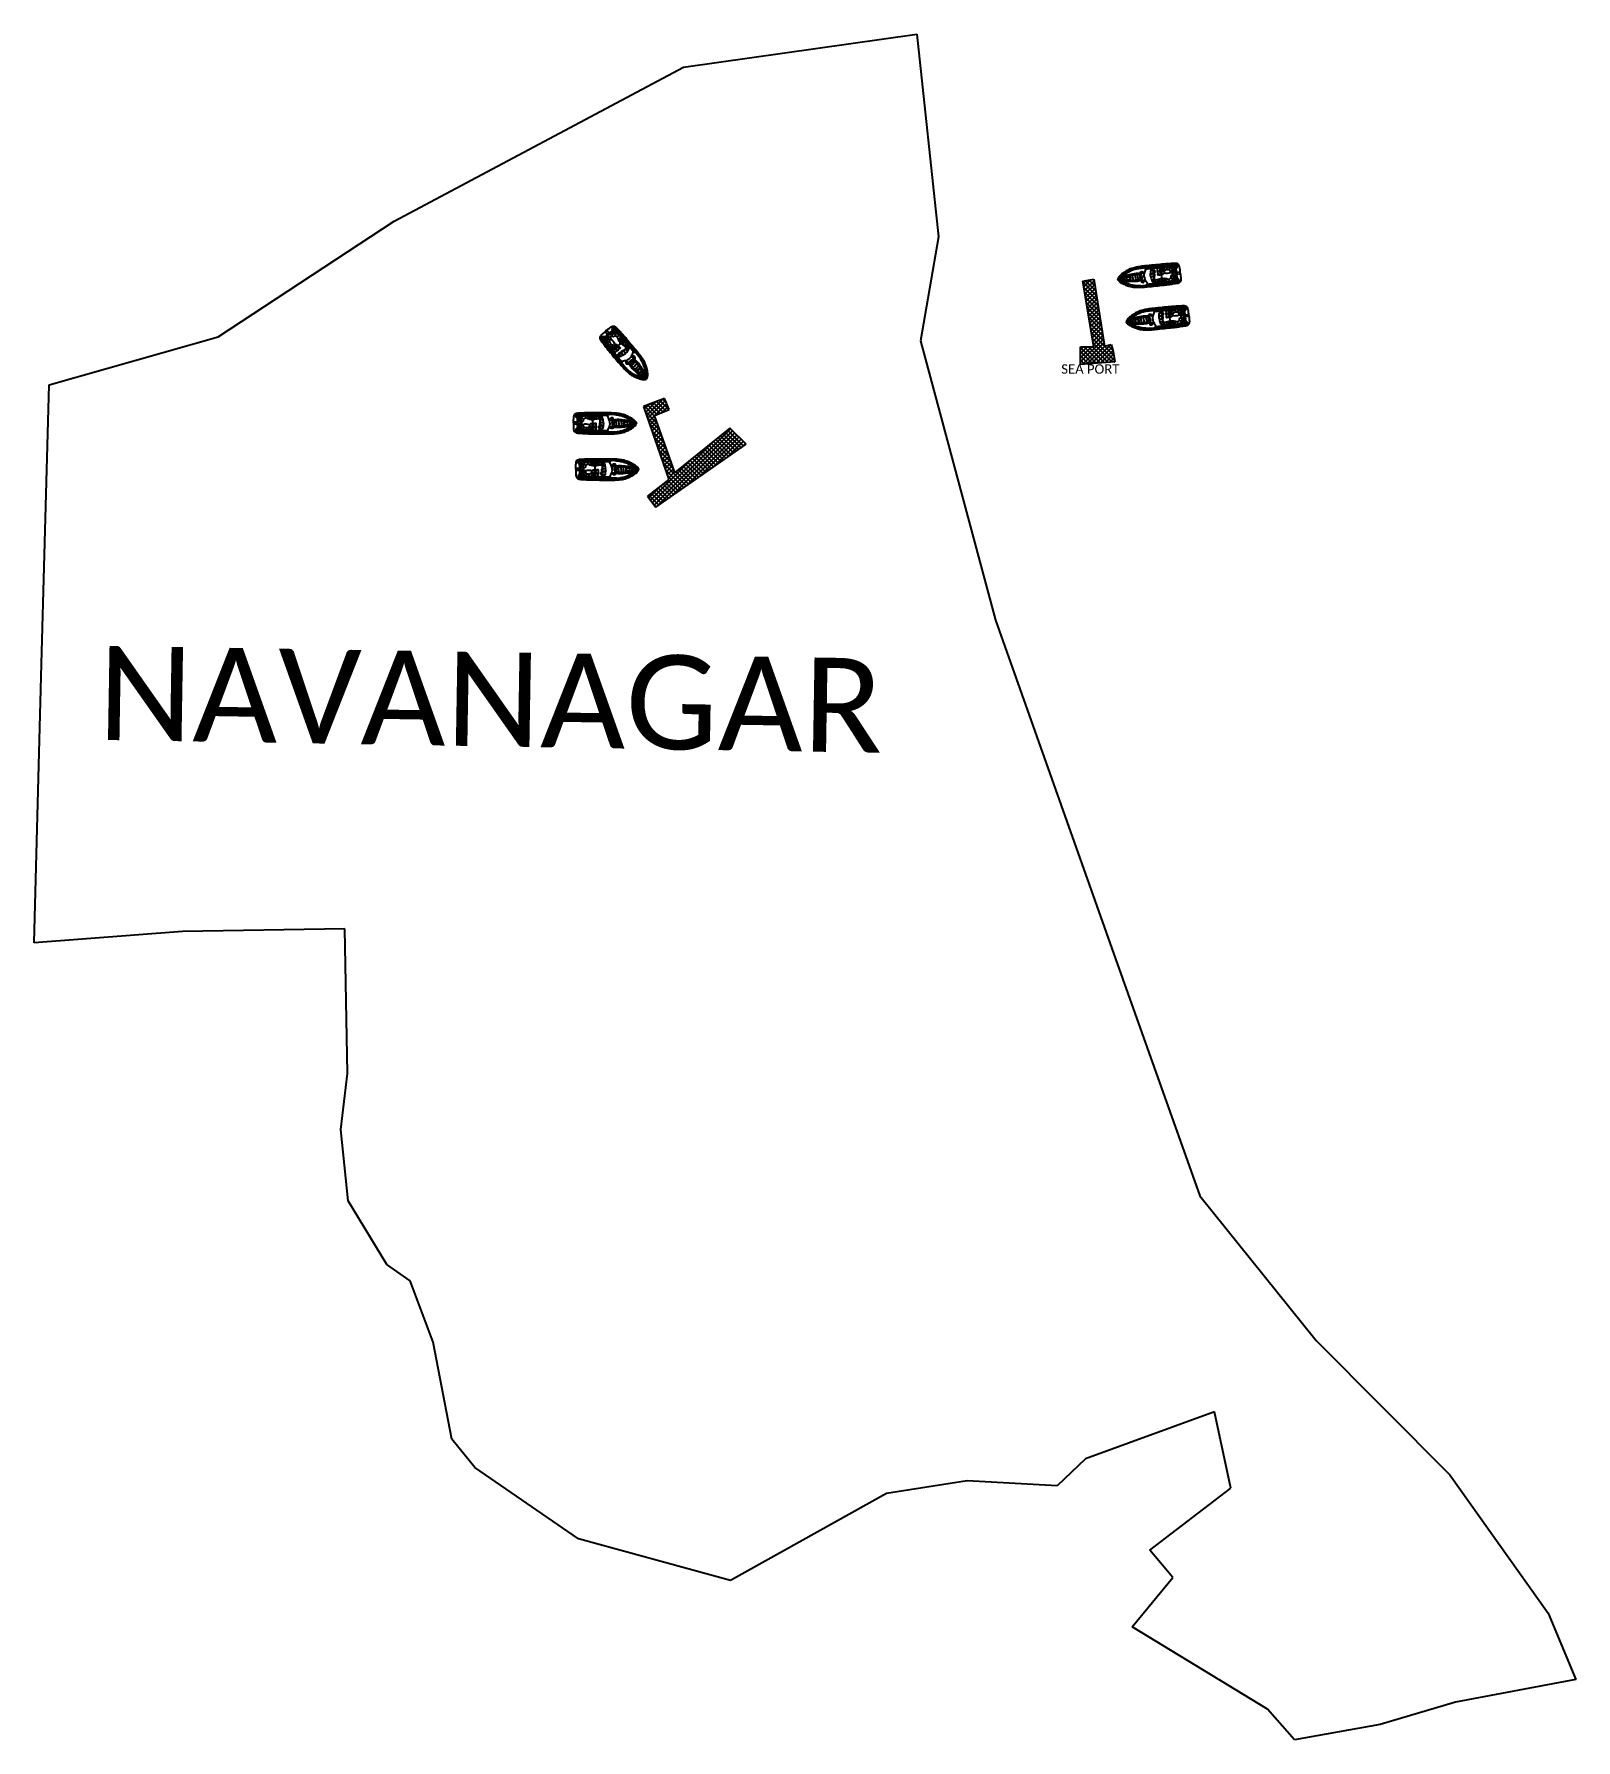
# Model space of a CAD drawing. Header units: metres. Extents: x 305916 to 307553, y 1943168 to 1944979.
import ezdxf

# ---------------------------------------------------------------- set-up
doc = ezdxf.new("R2010")
doc.units = ezdxf.units.M
for name, color, linetype in [('PORT', 5, 'Continuous'), ('PORT TEXT', 7, 'Continuous'), ('VILLAGE NAME', 250, 'Continuous')]:
    doc.layers.add(name, color=color, linetype=linetype)
doc.styles.get("Standard").update_dxf_attribs({"font": 'calibri.ttf'})

msp = doc.modelspace()

# ---------------------------------------------------------------- texts
at = {"layer": 'PORT TEXT'}
msp.add_text('SEA PORT', height=10, dxfattribs=at).set_placement((307006.8, 1944618.4))
at = {"layer": 'VILLAGE NAME'}
msp.add_text('NAVANAGAR', height=100, rotation=359.0535, dxfattribs=at).set_placement((305983.4, 1944229.7))

# ---------------------------------------------------------------- linework, layer by layer
at = {"color": 3}
for p, q in [((306605.6, 1944943.9), (306853.6, 1944979)), ((306853.6, 1944979), (306876.5, 1944763.8)), ((306452, 1944862.1), (306605.6, 1944943.9)), ((306298.4, 1944780.2), (306452, 1944862.1)), ((306111.6, 1944657.7), (306298.4, 1944780.2)), ((306876.5, 1944763.8), (306857.5, 1944653.2)), ((305932.1, 1944606.6), (306111.6, 1944657.7)), ((306857.5, 1944653.2), (306937, 1944356.8)), ((305924.2, 1944310.3), (305932.1, 1944606.6)), ((306937, 1944356.8), (307064.5, 1943997.2)), ((305916.2, 1944014), (305924.2, 1944310.3)), ((306073.9, 1944026.3), (305916.2, 1944014)), ((306246.2, 1944029.2), (306073.9, 1944026.3)), ((306248.9, 1943875.5), (306246.2, 1944029.2)), ((307064.5, 1943997.2), (307153.8, 1943745.4)), ((306241.8, 1943815.9), (306248.9, 1943875.5)), ((306249.6, 1943740.1), (306241.8, 1943815.9)), ((306290.7, 1943672.8), (306249.6, 1943740.1)), ((307153.8, 1943745.4), (307277.6, 1943592.1)), ((306315.5, 1943655.3), (306290.7, 1943672.8)), ((306339.8, 1943590.1), (306315.5, 1943655.3)), ((306359.8, 1943487.2), (306339.8, 1943590.1)), ((307277.6, 1943592.1), (307419.3, 1943449.4)), ((307169.6, 1943516.4), (307032.7, 1943466.5)), ((307186.8, 1943435.1), (307169.6, 1943516.4)), ((306384, 1943457.3), (306359.8, 1943487.2)), ((306494.2, 1943381.4), (306384, 1943457.3)), ((307032.7, 1943466.5), (307002.3, 1943437.7)), ((306906.8, 1943443.1), (306821.4, 1943429.4)), ((307002.3, 1943437.7), (306906.8, 1943443.1)), ((307419.3, 1943449.4), (307523.7, 1943302.5)), ((306821.4, 1943429.4), (306655.5, 1943337.2)), ((307100.8, 1943369.4), (307186.8, 1943435.1)), ((306655.5, 1943337.2), (306494.2, 1943381.4)), ((307125.1, 1943340.5), (307100.8, 1943369.4)), ((307082, 1943288.1), (307125.1, 1943340.5)), ((307523.7, 1943302.5), (307553.2, 1943232)), ((307225.9, 1943200.4), (307082, 1943288.1)), ((307553.2, 1943232), (307425.3, 1943207.9)), ((307425.3, 1943207.9), (307345.5, 1943184.2)), ((307254.3, 1943167.9), (307225.9, 1943200.4)), ((307345.5, 1943184.2), (307254.3, 1943167.9))]:
    msp.add_line(p, q, dxfattribs=at)
at = {"color": 32, "true_color": 0xcd6928}
for p, q in [((307104.7, 1944727.9), (307105.2, 1944730.7)), ((307106, 1944723.3), (307105.1, 1944725.5)), ((307105.5, 1944728.1), (307105.2, 1944730.7)), ((307105.2, 1944726.9), (307105.4, 1944727.9)), ((307105.2, 1944726.6), (307105.7, 1944725.7)), ((307105.4, 1944726.9), (307105.6, 1944727.8)), ((307105.4, 1944726.6), (307105.7, 1944725.9)), ((307105.7, 1944726), (307105.5, 1944727.6)), ((307106, 1944723.3), (307105.7, 1944725.5)), ((307111.4, 1944727.2), (307108.9, 1944726.9)), ((307112.7, 1944724.3), (307111.9, 1944731.4)), ((307116, 1944726.5), (307113.1, 1944727.8)), ((307116.9, 1944727.9), (307114.9, 1944730.7)), ((307119, 1944728.8), (307118.6, 1944731.8)), ((307121.4, 1944728.6), (307122.7, 1944731.6)), ((307122.7, 1944727.5), (307125.3, 1944729.2)), ((307124.9, 1944725.8), (307125, 1944724.5)), ((307125.2, 1944722.8), (307125, 1944724.5)), ((307125.4, 1944725.8), (307125.5, 1944724.5)), ((307125.7, 1944722.8), (307125.5, 1944724.5)), ((307129.3, 1944732.1), (307129.4, 1944732.1)), ((307082.8, 1944720.1), (307082.5, 1944722.8)), ((307082.8, 1944720.1), (307083, 1944717.4)), ((307085.5, 1944720.4), (307085.2, 1944723.2)), ((307085.5, 1944720.4), (307085.8, 1944717.6)), ((307088.2, 1944720.7), (307087.9, 1944723.5)), ((307088.2, 1944720.7), (307088.5, 1944717.9)), ((307104.9, 1944723.2), (307106, 1944723.3)), ((307105.1, 1944718.5), (307105.6, 1944714.2)), ((307105.6, 1944718.5), (307106.1, 1944714.2)), ((307110, 1944715.4), (307109.4, 1944718.1)), ((307112.3, 1944716), (307111.2, 1944718.7)), ((307121.6, 1944716.3), (307121.4, 1944719)), ((307125.4, 1944718.9), (307123.3, 1944720.4)), ((307130.8, 1944717.9), (307130.8, 1944717.9)), ((307091.8, 1944675), (307091.5, 1944677.7)), ((307091.8, 1944675), (307092.1, 1944672.3)), ((307094.5, 1944675.3), (307094.2, 1944678.1)), ((307094.5, 1944675.3), (307094.8, 1944672.5)), ((307097.2, 1944675.6), (307096.9, 1944678.4)), ((307097.2, 1944675.6), (307097.5, 1944672.8)), ((307113.8, 1944682.8), (307114.2, 1944685.6)), ((307113.9, 1944678.1), (307115, 1944678.2)), ((307115, 1944678.2), (307114.1, 1944680.4)), ((307114.5, 1944683), (307114.2, 1944685.6)), ((307114.2, 1944681.8), (307114.5, 1944682.8)), ((307114.2, 1944673.4), (307114.6, 1944669.1)), ((307114.3, 1944681.5), (307114.7, 1944680.6)), ((307114.4, 1944681.8), (307114.6, 1944682.6)), ((307114.4, 1944681.5), (307114.8, 1944680.8)), ((307114.7, 1944680.9), (307114.6, 1944682.5)), ((307114.7, 1944673.4), (307115.1, 1944669.1)), ((307115, 1944678.2), (307114.8, 1944680.4)), ((307120.4, 1944682.1), (307117.9, 1944681.8)), ((307119, 1944670.3), (307118.4, 1944673)), ((307121.3, 1944670.9), (307120.2, 1944673.6)), ((307121.7, 1944679.2), (307121, 1944686.3)), ((307125, 1944681.4), (307122.1, 1944682.7)), ((307126, 1944682.8), (307124, 1944685.6)), ((307128, 1944683.6), (307127.7, 1944686.7)), ((307130.5, 1944683.5), (307131.7, 1944686.5)), ((307130.6, 1944671.2), (307130.5, 1944673.9)), ((307131.7, 1944682.4), (307134.3, 1944684.1)), ((307134.5, 1944673.8), (307132.3, 1944675.3)), ((307133.9, 1944680.6), (307134.1, 1944679.4)), ((307134.2, 1944677.6), (307134.1, 1944679.4)), ((307134.4, 1944680.7), (307134.6, 1944679.4)), ((307134.7, 1944677.7), (307134.6, 1944679.4)), ((307138.3, 1944687), (307138.4, 1944687)), ((307139.8, 1944672.8), (307139.9, 1944672.8)), ((306520, 1944656.8), (306519.9, 1944656.8)), ((306527.2, 1944652.2), (306524.1, 1944651.6)), ((306527.5, 1944653.9), (306524.6, 1944655.1)), ((306527.4, 1944657.1), (306528.4, 1944657.9)), ((306527.7, 1944656.7), (306528.7, 1944657.5)), ((306529.6, 1944659), (306528.4, 1944657.9)), ((306530, 1944658.6), (306528.7, 1944657.5)), ((306530.9, 1944666), (306530.9, 1944666.1)), ((306533.1, 1944661), (306533.1, 1944658.4)), ((306537.4, 1944659.3), (306535.2, 1944657.6)), ((306542.9, 1944651.8), (306541.2, 1944649.3)), ((306528.5, 1944650.1), (306526.2, 1944648.1)), ((306530.4, 1944648.9), (306529.2, 1944645.7)), ((306535.8, 1944647.4), (306530.3, 1944642.8)), ((306532.1, 1944648.9), (306532.6, 1944645.8)), ((306534.1, 1944644.7), (306535.7, 1944642.8)), ((306536.7, 1944639.3), (306534.7, 1944637.6)), ((306537.3, 1944638.9), (306534.7, 1944637.6)), ((306537.7, 1944639.9), (306536.9, 1944639.6)), ((306537.8, 1944639.7), (306536.9, 1944639.4)), ((306538.3, 1944640.7), (306537.1, 1944639.7)), ((306537.9, 1944640.1), (306538.4, 1944640.8)), ((306538.1, 1944640), (306538.5, 1944640.8)), ((306540.4, 1944642.4), (306538.7, 1944641)), ((306540.4, 1944642.4), (306539.1, 1944640.5)), ((306541, 1944641.6), (306540.4, 1944642.4)), ((306544.7, 1944650.2), (306542.7, 1944648.2)), ((306544.5, 1944644.8), (306547.8, 1944647.6)), ((306544.8, 1944644.5), (306548.1, 1944647.2)), ((306552.5, 1944629.2), (306550.4, 1944627.4)), ((306554.3, 1944627.1), (306552.1, 1944625.3)), ((306552.5, 1944629.2), (306554.7, 1944631)), ((306556, 1944625), (306554, 1944623.3)), ((306554.3, 1944627.1), (306556.4, 1944628.9)), ((306556, 1944625), (306558.1, 1944626.7)), ((306492.3, 1944573.2), (306492.2, 1944573.3)), ((306499.3, 1944562.8), (306496.5, 1944561.4)), ((306496.8, 1944567.8), (306496.8, 1944566.1)), ((306496.8, 1944564.8), (306496.8, 1944566.1)), ((306497.3, 1944567.8), (306497.3, 1944566.1)), ((306497.3, 1944564.8), (306497.3, 1944566.1)), ((306497.5, 1944571.6), (306499.5, 1944569.9)), ((306500.4, 1944561.5), (306498.8, 1944558.8)), ((306501.6, 1944573.8), (306501.5, 1944571.1)), ((306502.8, 1944561.1), (306502.8, 1944558.1)), ((306505, 1944561.8), (306506.7, 1944558.8)), ((306506.1, 1944563.1), (306508.8, 1944561.4)), ((306509.6, 1944564.9), (306509.5, 1944557.7)), ((306510.6, 1944561.9), (306513.1, 1944561.8)), ((306510.9, 1944573.1), (306511.7, 1944570.3)), ((306513.3, 1944573.5), (306513.5, 1944570.6)), ((306516.6, 1944561.8), (306516.3, 1944562.6)), ((306516.4, 1944562.4), (306516.3, 1944560.8)), ((306516.6, 1944561.5), (306516.3, 1944560.7)), ((306517.4, 1944565.1), (306516.4, 1944565.1)), ((306516.4, 1944565.1), (306516.4, 1944562.9)), ((306516.4, 1944565.1), (306517, 1944562.9)), ((306516.7, 1944561.8), (306516.4, 1944562.7)), ((306516.7, 1944561.4), (306516.4, 1944560.5)), ((306517.2, 1944569.9), (306517.2, 1944574.2)), ((306517.7, 1944569.9), (306517.7, 1944574.2)), ((306534.3, 1944565.8), (306534.3, 1944568.6)), ((306534.3, 1944565.8), (306534.3, 1944563)), ((306537, 1944565.8), (306537.1, 1944568.6)), ((306537, 1944565.8), (306537, 1944563)), ((306539.8, 1944565.8), (306539.8, 1944568.5)), ((306539.8, 1944565.8), (306539.8, 1944563.1)), ((306492.2, 1944559), (306492.1, 1944558.9)), ((306517.1, 1944560.5), (306516.3, 1944557.7)), ((306516.3, 1944560.3), (306516.3, 1944557.7)), ((306504, 1944524.7), (306503.8, 1944522)), ((306515.6, 1944524.4), (306515.9, 1944521.5)), ((306519.6, 1944520.8), (306519.6, 1944525.1)), ((306520.1, 1944520.8), (306520.1, 1944525.1)), ((306494.6, 1944509.9), (306494.5, 1944509.8)), ((306494.7, 1944524.1), (306494.6, 1944524.2)), ((306501.6, 1944513.7), (306498.9, 1944512.3)), ((306499.2, 1944518.7), (306499.1, 1944517)), ((306499.1, 1944515.7), (306499.1, 1944517)), ((306499.7, 1944518.7), (306499.7, 1944517)), ((306499.7, 1944515.7), (306499.7, 1944517)), ((306499.9, 1944522.5), (306501.9, 1944520.8)), ((306502.8, 1944512.4), (306501.2, 1944509.7)), ((306505.2, 1944512), (306505.2, 1944509)), ((306507.3, 1944512.7), (306509, 1944509.7)), ((306508.4, 1944514), (306511.1, 1944512.3)), ((306512, 1944515.8), (306511.9, 1944508.6)), ((306512.9, 1944512.8), (306515.4, 1944512.7)), ((306513.2, 1944524), (306514, 1944521.2)), ((306518.9, 1944512.4), (306518.6, 1944511.6)), ((306519.8, 1944516), (306518.7, 1944516)), ((306518.7, 1944516), (306518.7, 1944513.8)), ((306518.7, 1944516), (306519.4, 1944513.8)), ((306518.9, 1944512.7), (306518.7, 1944513.5)), ((306518.7, 1944513.3), (306518.7, 1944511.8)), ((306519.4, 1944511.4), (306518.7, 1944508.6)), ((306518.7, 1944511.2), (306518.7, 1944508.6)), ((306519.1, 1944512.7), (306518.8, 1944513.6)), ((306519.1, 1944512.3), (306518.8, 1944511.4)), ((306536.7, 1944516.7), (306536.7, 1944519.5)), ((306536.7, 1944516.7), (306536.7, 1944513.9)), ((306539.4, 1944516.7), (306539.4, 1944519.5)), ((306539.4, 1944516.7), (306539.4, 1944513.9)), ((306542.1, 1944516.7), (306542.2, 1944519.4)), ((306542.1, 1944516.7), (306542.1, 1944514))]:
    msp.add_line(p, q, dxfattribs=at)
for points in [[(307133.2, 1944725.3, 0.01736), (307132.5, 1944731.6, 0.12634), (307131.3, 1944734.4, 0.172899), (307127.4, 1944735.5, 0.013884), (307124, 1944735.3, 0.008973), (307119.1, 1944735, 0.01509), (307113.5, 1944734.6, -0.002245), (307105, 1944733.8, 0.003342), (307095.5, 1944732.8, 0.016984), (307089.2, 1944732, 0.024546), (307084.5, 1944731, 0.067942), (307078.6, 1944729, 0.033948), (307074.9, 1944726.9, 0.022001), (307071.6, 1944724.7, 0.042872), (307068.8, 1944722, 0.059514), (307067.5, 1944720.2, 0.046364), (307067, 1944719.2, 0.104882), (307066.9, 1944718.5, 0.104882)], [(307133.2, 1944725.3, -0.01736), (307133.7, 1944719, -0.12634), (307133.2, 1944716, -0.172899), (307129.6, 1944714.1, -0.013884), (307126.2, 1944713.7, -0.008973), (307121.4, 1944712.9, -0.01509), (307115.8, 1944712.2, 0.002245), (307107.3, 1944711.3, -0.003342), (307097.8, 1944710.3, -0.016984), (307091.5, 1944709.8, -0.024546), (307086.6, 1944709.9, -0.067942), (307080.5, 1944710.6, -0.033948), (307076.4, 1944711.9, -0.022001), (307072.8, 1944713.4, -0.042872), (307069.4, 1944715.4, -0.059514), (307067.8, 1944717, -0.046364), (307067.1, 1944717.9, -0.104882), (307066.9, 1944718.5, -0.104882)], [(307118.8, 1944734.3, -0.006425), (307113.6, 1944733.8, -0.002217), (307105.1, 1944733, 0.003368), (307095.5, 1944732.1, 0.024633), (307089.5, 1944731.3, 0.015037), (307085.6, 1944730.4, 0.025439), (307083.5, 1944729.8, 0.013843), (307079.1, 1944728.3, 0.040266), (307075.2, 1944726.3, 0.016729), (307072, 1944723.8, 0.029739), (307069.1, 1944720.9, -0.01525), (307067.9, 1944719.3, 0.132389), (307067.7, 1944719, 0.028442), (307067.7, 1944718.9, 0.028442)], [(307118.8, 1944734.2, -0.006424), (307113.6, 1944733.7, -0.002217), (307105.1, 1944732.9, 0.003368), (307095.5, 1944732, 0.024633), (307089.5, 1944731.3, 0.015038), (307085.6, 1944730.4, 0.025461), (307083.5, 1944729.8, 0.013839), (307079.1, 1944728.2, 0.040238), (307075.3, 1944726.2, 0.016715), (307072, 1944723.8, 0.029693), (307069.1, 1944720.8, -0.015234), (307068, 1944719.3, 0.134036), (307067.8, 1944719, 0.024879), (307067.8, 1944718.9, 0.024879)], [(307089.3, 1944730.3, 0.031596), (307085.8, 1944729.6, 0.004928), (307083.5, 1944729, 0.02844), (307079.7, 1944727.5, 0.042875), (307076.1, 1944725.5, 0.035347), (307072.8, 1944723.1, 0.024093), (307069.9, 1944720.5, 0.079837), (307068.6, 1944718.9)], [(307089.3, 1944730.3, 0.031592), (307085.8, 1944729.6, 0.004926), (307083.6, 1944728.9, 0.028436), (307079.8, 1944727.4, 0.042895), (307076.2, 1944725.4, 0.035363), (307072.8, 1944723, 0.024111), (307070, 1944720.4, 0.077658), (307068.7, 1944719, 0.077658)], [(307089.3, 1944730.2, 0.031588), (307085.8, 1944729.5, 0.004924), (307083.6, 1944728.8, 0.028433), (307079.8, 1944727.3, 0.042917), (307076.2, 1944725.3, 0.035379), (307072.9, 1944723, 0.02413), (307070, 1944720.4, 0.075408), (307068.8, 1944719, 0.075408)], [(307089.3, 1944730, 0.031581), (307085.9, 1944729.3, 0.00492), (307083.6, 1944728.7, 0.028426), (307079.9, 1944727.2, 0.042959), (307076.3, 1944725.2, 0.035411), (307073, 1944722.8, 0.028829), (307070.6, 1944720.7, 0.092336), (307069.5, 1944719, 0.080328)], [(307089.3, 1944730.3), (307091.5, 1944730.7), (307094.1, 1944731), (307098.4, 1944731.4), (307104.2, 1944732), (307113.6, 1944732.9, 0.002601), (307118.7, 1944733.3, -0.004411), (307123, 1944733.6, -0.013009), (307126, 1944733.7, -0.113396), (307127.6, 1944733.3, -0.146005), (307128.4, 1944732.6, -1.595219)], [(307089.3, 1944730.3), (307091.5, 1944730.6), (307094.1, 1944730.9), (307098.4, 1944731.3), (307104.2, 1944731.9), (307113.6, 1944732.8, 0.002601), (307118.7, 1944733.2, -0.004411), (307123, 1944733.6, -0.013003), (307126, 1944733.7, -0.113337), (307127.6, 1944733.3, -0.144821), (307128.3, 1944732.6, -0.138987)], [(307089.3, 1944730.2), (307091.5, 1944730.5), (307094.1, 1944730.9), (307098.4, 1944731.3), (307104.2, 1944731.9), (307113.6, 1944732.7, 0.002601), (307118.7, 1944733.1, -0.00441), (307123, 1944733.5, -0.012997), (307126, 1944733.6, -0.113276), (307127.6, 1944733.2, -0.142458), (307128.2, 1944732.6, -0.142458)], [(307089.3, 1944730), (307091.5, 1944730.4), (307094.1, 1944730.7), (307098.4, 1944731.1), (307104.2, 1944731.7), (307113.6, 1944732.6, 0.002601), (307118.7, 1944733, -0.00441), (307123, 1944733.3, -0.002867), (307123.7, 1944733.4, -0.002867)], [(307094.1, 1944725), (307090.7, 1944724.6, -0.483063), (307092.2, 1944726.9, -0.50024), (307094.1, 1944725, -0.418424)], [(307094.8, 1944721.4, -0.096403), (307095.6, 1944726.1, -0.040538), (307097.1, 1944729.9, -1.92312)], [(307126.4, 1944726), (307126.3, 1944727.5, 0.202722), (307123.7, 1944732, 0.178768), (307121.3, 1944732.7, -0.010028), (307116.6, 1944732.4, 0.005356), (307108.7, 1944731.6, 0.016605), (307102.4, 1944730.9, -0.018921), (307095.8, 1944730.1, 0.925873), (307095.8, 1944729.9, 0.041202), (307097, 1944729.9, 0.024461), (307100.8, 1944730.2, -0.012888), (307108, 1944730.9, 0.019359), (307112.3, 1944731.5, -0.002375), (307117.2, 1944732.1, 0.006386), (307120.3, 1944732.4, 0.013656), (307121.6, 1944732.5, 0.862706), (307121.6, 1944732.8, -0.648089)], [(307121.6, 1944732.7, 0.016488), (307121.3, 1944732.7, -0.010023), (307116.6, 1944732.3, 0.005356), (307108.7, 1944731.5, 0.016607), (307102.4, 1944730.8, -0.018921), (307095.8, 1944730, -0.01143), (307095.8, 1944730, 0.913283), (307095.8, 1944729.9, 0.041174), (307097, 1944729.9, 0.024478), (307100.8, 1944730.3, -0.012889), (307108, 1944731, 0.019362), (307112.3, 1944731.5, -0.002377), (307117.2, 1944732.1, 0.006391), (307120.3, 1944732.4, 0.013664), (307121.6, 1944732.6, -0.000701), (307121.6, 1944732.6, 0.819976), (307121.6, 1944732.7, 0.819976)], [(307101.7, 1944722.1, -0.033687), (307101.9, 1944726.9, -0.051879), (307103.1, 1944730.5, -1.92312)], [(307101.8, 1944721.6), (307104, 1944721.9, 0.462925), (307104.9, 1944723.2), (307104.6, 1944725)], [(307112, 1944723.5, -0.164009), (307109.8, 1944723, -0.407559), (307109.5, 1944723.7, 0.20466), (307109, 1944726.6, -0.28657), (307108.9, 1944727.3, 0.198759), (307108.8, 1944730.3, -0.45148), (307108.9, 1944731.1, -1.463971)], [(307112.8, 1944723.5, -0.291269), (307112, 1944723.5, -0.299867), (307111.9, 1944724, 0.273478), (307111.5, 1944726.8, -0.28657), (307111.4, 1944727.6, 0.198759), (307111.3, 1944730.6, -0.45148), (307111.4, 1944731.3, -1.463971)], [(307126.4, 1944726), (307125.8, 1944725.9), (307124, 1944725.7, -0.448043), (307123, 1944726.4, 0.025561), (307122.8, 1944727.3, 0.15676), (307122.1, 1944728.2, 0.144288), (307121.4, 1944728.7, 0.079427), (307119.9, 1944728.8, 0.054179), (307118.1, 1944728.6, 0.127294), (307116.9, 1944727.9, -0.025195), (307116.3, 1944727.2, 0.112656), (307116, 1944726.5, 0.061652), (307115.9, 1944725.6, -0.222278), (307115.7, 1944724.8, -0.049109), (307115.2, 1944724.3, -0.09997), (307114.5, 1944723.9, -0.045992), (307113.4, 1944723.6), (307112.8, 1944723.5)], [(307118.8, 1944734.3, 0.002942), (307122.6, 1944734.6, -0.002013), (307125.1, 1944734.8, -0.130442), (307126.8, 1944734.6, -0.261246), (307128.7, 1944732.7, -0.209197)], [(307118.8, 1944734.2, 0.002941), (307122.6, 1944734.5, -0.002014), (307125.1, 1944734.7, -0.130992), (307126.8, 1944734.5, -0.261832), (307128.7, 1944732.7, -0.261832)], [(307127.3, 1944729.3, 0.043334), (307126.6, 1944731, 0.18333), (307124.6, 1944733.1, 0.123985), (307122.5, 1944733.4, -0.015377), (307121, 1944733.3)], [(307127.3, 1944729.3, 0.043195), (307126.7, 1944731, 0.183415), (307124.7, 1944733.2, 0.094511), (307123, 1944733.5)], [(307130.6, 1944732.6, 0.164393), (307130.4, 1944733.7, 0.188684), (307128.9, 1944735, 0.10758), (307125.5, 1944735.4)], [(307120.9, 1944713.6, 0.006425), (307115.7, 1944713, 0.002217), (307107.2, 1944712.1, -0.003368), (307097.7, 1944711, -0.024633), (307091.6, 1944710.5, -0.015037), (307087.6, 1944710.6, -0.025439), (307085.4, 1944710.8, -0.013843), (307080.8, 1944711.4, -0.040266), (307076.6, 1944712.6, -0.016729), (307072.9, 1944714.3, -0.029739), (307069.5, 1944716.6, 0.01525), (307068, 1944717.9, -0.132389), (307067.8, 1944718.2, -0.028442), (307067.8, 1944718.3, -0.028442)], [(307120.9, 1944713.7, 0.006424), (307115.7, 1944713.1, 0.002217), (307107.2, 1944712.1, -0.003368), (307097.7, 1944711.1, -0.024633), (307091.6, 1944710.6, -0.015038), (307087.6, 1944710.7, -0.025461), (307085.4, 1944710.8, -0.013839), (307080.8, 1944711.4, -0.040238), (307076.7, 1944712.7, -0.016715), (307073, 1944714.4, -0.029693), (307069.6, 1944716.7, 0.015234), (307068.1, 1944718, -0.134036), (307067.9, 1944718.2, -0.024879), (307067.8, 1944718.3, -0.024879)], [(307091.2, 1944711.4, -0.031596), (307087.7, 1944711.4, -0.004928), (307085.3, 1944711.6, -0.02844), (307081.3, 1944712.3, -0.042875), (307077.4, 1944713.6, -0.035347), (307073.6, 1944715.2, -0.024093), (307070.3, 1944717.2, -0.079837), (307068.7, 1944718.4)], [(307091.2, 1944711.5, -0.031592), (307087.7, 1944711.5, -0.004926), (307085.3, 1944711.7, -0.028436), (307081.3, 1944712.4, -0.042895), (307077.4, 1944713.6, -0.035363), (307073.6, 1944715.3, -0.024111), (307070.3, 1944717.2, -0.077658), (307068.8, 1944718.4, -0.077658)], [(307091.2, 1944711.6, -0.031588), (307087.7, 1944711.6, -0.004924), (307085.3, 1944711.8, -0.028433), (307081.3, 1944712.5, -0.042917), (307077.4, 1944713.7, -0.035379), (307073.7, 1944715.3, -0.02413), (307070.4, 1944717.3, -0.075408), (307068.9, 1944718.4, -0.075408)], [(307091.2, 1944711.8, -0.031581), (307087.7, 1944711.8, -0.00492), (307085.4, 1944712, -0.028426), (307081.3, 1944712.6, -0.042959), (307077.5, 1944713.8, -0.035411), (307073.7, 1944715.5, -0.028829), (307071, 1944717.1, -0.092336), (307069.6, 1944718.5, -0.080328)], [(307073.2, 1944721.7), (307073.3, 1944721.1, -0.382221), (307073, 1944720.5), (307070.7, 1944719.8, -0.786544), (307070.4, 1944720.1), (307072.1, 1944722.1, -0.616464), (307073.2, 1944721.7, -3.844907)], [(307073.7, 1944716.6), (307073.7, 1944717.3, 0.382221), (307073.3, 1944717.8), (307070.9, 1944718, 0.786544), (307070.7, 1944717.7), (307072.7, 1944716.1, 0.616464), (307073.7, 1944716.6, 3.844907)], [(307091.2, 1944711.4), (307093.5, 1944711.6), (307096.1, 1944711.8), (307100.3, 1944712.2), (307106.2, 1944712.8), (307115.5, 1944713.9, -0.002601), (307120.6, 1944714.6, 0.004411), (307124.9, 1944715.1, 0.013009), (307127.8, 1944715.6, 0.113396), (307129.4, 1944716.3, 0.146005), (307130, 1944717.2, 1.595219)], [(307091.2, 1944711.5), (307093.5, 1944711.6), (307096.1, 1944711.9), (307100.3, 1944712.3), (307106.2, 1944712.9), (307115.5, 1944714, -0.002601), (307120.6, 1944714.6, 0.004411), (307124.9, 1944715.2, 0.013003), (307127.8, 1944715.7, 0.113337), (307129.3, 1944716.4, 0.144821), (307129.9, 1944717.2, 0.138987)], [(307091.2, 1944711.6), (307093.5, 1944711.7), (307096.1, 1944711.9), (307100.3, 1944712.4), (307106.1, 1944713), (307115.5, 1944714.1, -0.002601), (307120.6, 1944714.7, 0.00441), (307124.9, 1944715.2, 0.012997), (307127.8, 1944715.7, 0.113276), (307129.3, 1944716.4, 0.142458), (307129.8, 1944717.2, 0.142458)], [(307091.2, 1944711.8), (307093.4, 1944711.9), (307096.1, 1944712.1), (307100.3, 1944712.6), (307106.1, 1944713.2), (307115.5, 1944714.2, -0.002601), (307120.5, 1944714.9, 0.00441), (307124.9, 1944715.4, 0.002867), (307125.5, 1944715.5, 0.002867)], [(307094.9, 1944717.7), (307091.5, 1944717.3, 0.483063), (307093.4, 1944715.4, 0.50024), (307094.9, 1944717.7, 0.418424)], [(307094.8, 1944721.4, 0.096403), (307096.5, 1944716.8, 0.040538), (307098.8, 1944713.5, 1.92312)], [(307126.7, 1944723.2), (307126.8, 1944721.8, -0.202722), (307125.3, 1944716.8, -0.178768), (307123.1, 1944715.6, 0.010028), (307118.4, 1944715, -0.005356), (307110.5, 1944714.2, -0.016605), (307104.2, 1944713.6, 0.018921), (307097.6, 1944713, -0.925873), (307097.5, 1944713.3, -0.041202), (307098.7, 1944713.5, -0.024461), (307102.5, 1944713.9, 0.012888), (307109.7, 1944714.7, -0.019359), (307114, 1944715, 0.002375), (307118.9, 1944715.4, -0.006386), (307122, 1944715.8, -0.013656), (307123.3, 1944715.9, -0.862706), (307123.3, 1944715.7, 0.648089)], [(307123.3, 1944715.7, -0.016488), (307123.1, 1944715.7, 0.010023), (307118.3, 1944715.1, -0.005356), (307110.5, 1944714.2, -0.016607), (307104.2, 1944713.7, 0.018921), (307097.6, 1944713.1, 0.01143), (307097.6, 1944713.1, -0.913283), (307097.5, 1944713.2, -0.041174), (307098.7, 1944713.4, -0.024478), (307102.5, 1944713.8, 0.012889), (307109.7, 1944714.6, -0.019362), (307114, 1944715, 0.002377), (307118.9, 1944715.4, -0.006391), (307122, 1944715.7, -0.013664), (307123.3, 1944715.8, 0.000701), (307123.3, 1944715.8, -0.819976), (307123.3, 1944715.7, -0.819976)], [(307101.7, 1944722.1, 0.033687), (307102.9, 1944717.4, 0.051879), (307104.8, 1944714.1, 1.92312)], [(307104, 1944721.9), (307104.9, 1944722, 0.545737), (307105.6, 1944723.3, 0.282905)], [(307104.9, 1944722), (307105.3, 1944722, 0.516839), (307106, 1944723.3, 0.282905)], [(307112.8, 1944723.5), (307113.1, 1944720.4, 0.158322), (307116.6, 1944719.7, -0.417676), (307117.5, 1944719), (307117.9, 1944715.3)], [(307114.7, 1944715.1), (307114.3, 1944718.3, -0.406088), (307115.8, 1944719.6)], [(307120.9, 1944713.6, -0.002942), (307124.7, 1944714.1, 0.002013), (307127.2, 1944714.4, 0.130442), (307128.8, 1944715, 0.261246), (307130.3, 1944717.2, 0.209197)], [(307120.9, 1944713.7, -0.002941), (307124.7, 1944714.1, 0.002014), (307127.1, 1944714.4, 0.130992), (307128.8, 1944715, 0.261832), (307130.3, 1944717.2, 0.261832)], [(307128.2, 1944720.2, -0.043334), (307127.9, 1944718.4, -0.18333), (307126.4, 1944715.9, -0.123985), (307124.4, 1944715.2, 0.015377), (307122.9, 1944715)], [(307128.3, 1944720.2, -0.043195), (307128, 1944718.4, -0.183415), (307126.5, 1944715.9, -0.094511), (307124.9, 1944715.2)], [(307132.2, 1944717.7, -0.164393), (307132.1, 1944716.5, -0.188684), (307131, 1944715, -0.10758), (307127.7, 1944713.9)], [(307142.3, 1944680.2, 0.01736), (307141.5, 1944686.4, 0.12634), (307140.3, 1944689.3, 0.172899), (307136.4, 1944690.4, 0.013884), (307133, 1944690.2, 0.008973), (307128.1, 1944689.9, 0.01509), (307122.6, 1944689.5, -0.002245), (307114, 1944688.7, 0.003342), (307104.6, 1944687.7, 0.016984), (307098.2, 1944686.9, 0.024546), (307093.5, 1944685.9, 0.067942), (307087.7, 1944683.9, 0.033948), (307083.9, 1944681.8, 0.022001), (307080.7, 1944679.6, 0.042872), (307077.8, 1944676.9, 0.059514), (307076.5, 1944675.1, 0.046364), (307076, 1944674.1, 0.104882), (307075.9, 1944673.4, 0.104882)], [(307127.9, 1944689.2, -0.006425), (307122.6, 1944688.7, -0.002217), (307114.1, 1944687.9, 0.003368), (307104.5, 1944687, 0.024633), (307098.5, 1944686.2, 0.015037), (307094.6, 1944685.3, 0.025439), (307092.5, 1944684.7, 0.013843), (307088.1, 1944683.2, 0.040266), (307084.3, 1944681.1, 0.016729), (307081, 1944678.7, 0.029739), (307078.1, 1944675.8, -0.01525), (307076.9, 1944674.2, 0.132389), (307076.8, 1944673.9, 0.028442), (307076.7, 1944673.7, 0.028442)], [(307127.9, 1944689.1, -0.006424), (307122.6, 1944688.6, -0.002217), (307114.1, 1944687.8, 0.003368), (307104.6, 1944686.9, 0.024633), (307098.6, 1944686.2, 0.015038), (307094.7, 1944685.3, 0.025461), (307092.5, 1944684.7, 0.013839), (307088.1, 1944683.1, 0.040238), (307084.3, 1944681.1, 0.016715), (307081.1, 1944678.7, 0.029693), (307078.2, 1944675.7, -0.015234), (307077, 1944674.2, 0.134036), (307076.9, 1944673.9, 0.024879), (307076.8, 1944673.8, 0.024879)], [(307098.3, 1944685.2), (307100.5, 1944685.6), (307103.1, 1944685.9), (307107.4, 1944686.3), (307113.2, 1944686.9), (307122.6, 1944687.8, 0.002601), (307127.7, 1944688.2, -0.004411), (307132, 1944688.5, -0.013009), (307135, 1944688.6, -0.113396), (307136.7, 1944688.2, -0.146005), (307137.4, 1944687.5, -1.595219)], [(307098.3, 1944685.2), (307100.6, 1944685.5), (307103.2, 1944685.8), (307107.4, 1944686.2), (307113.2, 1944686.8), (307122.6, 1944687.7, 0.002601), (307127.7, 1944688.1, -0.004411), (307132, 1944688.5, -0.013003), (307135, 1944688.6, -0.113337), (307136.6, 1944688.2, -0.144821), (307137.3, 1944687.5, -0.138987)], [(307098.3, 1944685.1), (307100.6, 1944685.4), (307103.2, 1944685.7), (307107.4, 1944686.2), (307113.2, 1944686.8), (307122.6, 1944687.6, 0.002601), (307127.7, 1944688, -0.00441), (307132, 1944688.4, -0.012997), (307135, 1944688.5, -0.113276), (307136.6, 1944688.1, -0.142458), (307137.3, 1944687.5, -0.142458)], [(307098.3, 1944684.9), (307100.6, 1944685.3), (307103.2, 1944685.6), (307107.4, 1944686), (307113.3, 1944686.6), (307122.6, 1944687.5, 0.002601), (307127.7, 1944687.9, -0.00441), (307132, 1944688.2, -0.002867), (307132.7, 1944688.3, -0.002867)], [(307135.5, 1944680.9), (307135.3, 1944682.4, 0.202722), (307132.8, 1944686.9, 0.178768), (307130.4, 1944687.6, -0.010028), (307125.6, 1944687.3, 0.005356), (307117.8, 1944686.5, 0.016605), (307111.4, 1944685.8, -0.018921), (307104.9, 1944685, 0.925873), (307104.9, 1944684.8, 0.041202), (307106, 1944684.8, 0.024461), (307109.8, 1944685.1, -0.012888), (307117.1, 1944685.8, 0.019359), (307121.3, 1944686.4, -0.002375), (307126.2, 1944687, 0.006386), (307129.4, 1944687.3, 0.013656), (307130.6, 1944687.4, 0.862706), (307130.6, 1944687.6, -0.648089)], [(307130.6, 1944687.6, 0.016488), (307130.4, 1944687.6, -0.010023), (307125.6, 1944687.2, 0.005356), (307117.8, 1944686.4, 0.016607), (307111.4, 1944685.7, -0.018921), (307104.9, 1944684.9, -0.01143), (307104.9, 1944684.9, 0.913283), (307104.9, 1944684.8, 0.041174), (307106, 1944684.8, 0.024478), (307109.8, 1944685.2, -0.012889), (307117.1, 1944685.9, 0.019362), (307121.3, 1944686.4, -0.002377), (307126.2, 1944687, 0.006391), (307129.4, 1944687.3, 0.013664), (307130.6, 1944687.5, -0.000701), (307130.6, 1944687.5, 0.819976), (307130.6, 1944687.6, 0.819976)], [(307127.9, 1944689.2, 0.002942), (307131.7, 1944689.5, -0.002013), (307134.1, 1944689.7, -0.130442), (307135.9, 1944689.5, -0.261246), (307137.8, 1944687.6, -0.209197)], [(307127.9, 1944689.1, 0.002941), (307131.7, 1944689.4, -0.002014), (307134.1, 1944689.6, -0.130992), (307135.8, 1944689.4, -0.261832), (307137.7, 1944687.6, -0.261832)], [(307136.3, 1944684.2, 0.043334), (307135.7, 1944685.9, 0.18333), (307133.7, 1944688, 0.123985), (307131.5, 1944688.3, -0.015377), (307130, 1944688.2)], [(307136.4, 1944684.2, 0.043195), (307135.8, 1944685.9, 0.183415), (307133.7, 1944688.1, 0.094511), (307132.1, 1944688.4)], [(307139.7, 1944687.5, 0.164393), (307139.4, 1944688.6, 0.188684), (307138, 1944689.9, 0.10758), (307134.5, 1944690.3)], [(307142.3, 1944680.2, -0.01736), (307142.8, 1944673.9, -0.12634), (307142.2, 1944670.9, -0.172899), (307138.6, 1944669, -0.013884), (307135.2, 1944668.6, -0.008973), (307130.4, 1944667.8, -0.01509), (307124.9, 1944667.1, 0.002245), (307116.3, 1944666.2, -0.003342), (307106.9, 1944665.2, -0.016984), (307100.5, 1944664.7, -0.024546), (307095.7, 1944664.8, -0.067942), (307089.6, 1944665.5, -0.033948), (307085.5, 1944666.8, -0.022001), (307081.8, 1944668.3, -0.042872), (307078.5, 1944670.3, -0.059514), (307076.8, 1944671.9, -0.046364), (307076.2, 1944672.8, -0.104882), (307075.9, 1944673.4, -0.104882)], [(307130, 1944668.5, 0.006425), (307124.8, 1944667.9, 0.002217), (307116.3, 1944667, -0.003368), (307106.7, 1944665.9, -0.024633), (307100.7, 1944665.4, -0.015037), (307096.7, 1944665.5, -0.025439), (307094.5, 1944665.7, -0.013843), (307089.8, 1944666.3, -0.040266), (307085.7, 1944667.5, -0.016729), (307082, 1944669.2, -0.029739), (307078.5, 1944671.5, 0.01525), (307077.1, 1944672.8, -0.132389), (307076.9, 1944673.1, -0.028442), (307076.8, 1944673.2, -0.028442)], [(307130, 1944668.6, 0.006424), (307124.8, 1944668, 0.002217), (307116.2, 1944667, -0.003368), (307106.7, 1944666, -0.024633), (307100.7, 1944665.5, -0.015038), (307096.7, 1944665.6, -0.025461), (307094.5, 1944665.7, -0.013839), (307089.9, 1944666.3, -0.040238), (307085.7, 1944667.6, -0.016715), (307082, 1944669.3, -0.029693), (307078.6, 1944671.6, 0.015234), (307077.1, 1944672.9, -0.134036), (307076.9, 1944673.1, -0.024879), (307076.9, 1944673.2, -0.024879)], [(307098.3, 1944685.2, 0.031596), (307094.8, 1944684.5, 0.004928), (307092.6, 1944683.9, 0.02844), (307088.8, 1944682.4, 0.042875), (307085.2, 1944680.4, 0.035347), (307081.8, 1944678, 0.024093), (307079, 1944675.4, 0.079837), (307077.7, 1944673.8)], [(307098.3, 1944685.2, 0.031592), (307094.9, 1944684.4, 0.004926), (307092.6, 1944683.8, 0.028436), (307088.8, 1944682.3, 0.042895), (307085.2, 1944680.3, 0.035363), (307081.9, 1944677.9, 0.024111), (307079, 1944675.3, 0.077658), (307077.7, 1944673.9, 0.077658)], [(307100.2, 1944666.3, -0.031596), (307096.7, 1944666.3, -0.004928), (307094.4, 1944666.5, -0.02844), (307090.3, 1944667.2, -0.042875), (307086.4, 1944668.5, -0.035347), (307082.6, 1944670.1, -0.024093), (307079.3, 1944672, -0.079837), (307077.7, 1944673.3)], [(307098.3, 1944685.1, 0.031588), (307094.9, 1944684.4, 0.004924), (307092.6, 1944683.7, 0.028433), (307088.8, 1944682.2, 0.042917), (307085.2, 1944680.2, 0.035379), (307081.9, 1944677.9, 0.02413), (307079.1, 1944675.3, 0.075408), (307077.8, 1944673.9, 0.075408)], [(307100.2, 1944666.4, -0.031592), (307096.7, 1944666.4, -0.004926), (307094.4, 1944666.6, -0.028436), (307090.3, 1944667.3, -0.042895), (307086.4, 1944668.5, -0.035363), (307082.7, 1944670.2, -0.024111), (307079.4, 1944672.1, -0.077658), (307077.8, 1944673.3, -0.077658)], [(307100.2, 1944666.5, -0.031588), (307096.7, 1944666.5, -0.004924), (307094.4, 1944666.7, -0.028433), (307090.4, 1944667.4, -0.042917), (307086.4, 1944668.6, -0.035379), (307082.7, 1944670.2, -0.02413), (307079.4, 1944672.2, -0.075408), (307077.9, 1944673.3, -0.075408)], [(307098.3, 1944684.9, 0.031581), (307094.9, 1944684.2, 0.00492), (307092.7, 1944683.6, 0.028426), (307088.9, 1944682.1, 0.042959), (307085.3, 1944680.1, 0.035411), (307082, 1944677.7, 0.028829), (307079.6, 1944675.6, 0.092336), (307078.6, 1944673.9, 0.080328)], [(307100.2, 1944666.6, -0.031581), (307096.7, 1944666.6, -0.00492), (307094.4, 1944666.8, -0.028426), (307090.4, 1944667.5, -0.042959), (307086.5, 1944668.7, -0.035411), (307082.8, 1944670.4, -0.028829), (307080, 1944672, -0.092336), (307078.6, 1944673.4, -0.080328)], [(307082.3, 1944676.6), (307082.4, 1944676, -0.382221), (307082.1, 1944675.4), (307079.8, 1944674.7, -0.786544), (307079.5, 1944675), (307081.2, 1944676.9, -0.616464), (307082.3, 1944676.6, -3.844907)], [(307082.8, 1944671.5), (307082.8, 1944672.2, 0.382221), (307082.3, 1944672.7), (307080, 1944672.9, 0.786544), (307079.7, 1944672.5), (307081.8, 1944671, 0.616464), (307082.8, 1944671.5, 3.844907)], [(307103.1, 1944679.9), (307099.8, 1944679.5, -0.483063), (307101.2, 1944681.8, -0.50024), (307103.1, 1944679.9, -0.418424)], [(307100.2, 1944666.3), (307102.5, 1944666.5), (307105.1, 1944666.7), (307109.4, 1944667.1), (307115.2, 1944667.7), (307124.5, 1944668.8, -0.002601), (307129.6, 1944669.4, 0.004411), (307133.9, 1944670, 0.013009), (307136.9, 1944670.5, 0.113396), (307138.4, 1944671.2, 0.146005), (307139, 1944672.1, 1.595219)], [(307100.2, 1944666.4), (307102.5, 1944666.5), (307105.1, 1944666.8), (307109.4, 1944667.2), (307115.2, 1944667.8), (307124.5, 1944668.9, -0.002601), (307129.6, 1944669.5, 0.004411), (307133.9, 1944670.1, 0.013003), (307136.9, 1944670.6, 0.113337), (307138.4, 1944671.3, 0.144821), (307138.9, 1944672.1, 0.138987)], [(307100.2, 1944666.5), (307102.5, 1944666.6), (307105.1, 1944666.8), (307109.4, 1944667.3), (307115.2, 1944667.9), (307124.5, 1944669, -0.002601), (307129.6, 1944669.6, 0.00441), (307133.9, 1944670.1, 0.012997), (307136.8, 1944670.6, 0.113276), (307138.3, 1944671.3, 0.142458), (307138.8, 1944672.1, 0.142458)], [(307100.2, 1944666.6), (307102.5, 1944666.8), (307105.1, 1944667), (307109.3, 1944667.4), (307115.2, 1944668), (307124.5, 1944669.1, -0.002601), (307129.6, 1944669.8, 0.00441), (307133.9, 1944670.3, 0.002867), (307134.5, 1944670.4, 0.002867)], [(307103.9, 1944672.6), (307100.5, 1944672.2, 0.483063), (307102.4, 1944670.3, 0.50024), (307103.9, 1944672.6, 0.418424)], [(307103.9, 1944676.3, -0.096403), (307104.6, 1944681, -0.040538), (307106.1, 1944684.8, -1.92312)], [(307103.9, 1944676.3, 0.096403), (307105.5, 1944671.7, 0.040538), (307107.8, 1944668.4, 1.92312)], [(307135.7, 1944678.1), (307135.9, 1944676.7, -0.202722), (307134.3, 1944671.7, -0.178768), (307132.1, 1944670.5, 0.010028), (307127.4, 1944669.9, -0.005356), (307119.6, 1944669.1, -0.016605), (307113.2, 1944668.5, 0.018921), (307106.6, 1944667.9, -0.925873), (307106.6, 1944668.2, -0.041202), (307107.7, 1944668.4, -0.024461), (307111.5, 1944668.8, 0.012888), (307118.7, 1944669.6, -0.019359), (307123, 1944669.9, 0.002375), (307127.9, 1944670.3, -0.006386), (307131.1, 1944670.7, -0.013656), (307132.3, 1944670.8, -0.862706), (307132.4, 1944670.6, 0.648089)], [(307132.3, 1944670.6, -0.016488), (307132.1, 1944670.6, 0.010023), (307127.4, 1944670, -0.005356), (307119.6, 1944669.1, -0.016607), (307113.2, 1944668.6, 0.018921), (307106.6, 1944668, 0.01143), (307106.6, 1944668, -0.913283), (307106.6, 1944668.1, -0.041174), (307107.7, 1944668.3, -0.024478), (307111.5, 1944668.7, 0.012889), (307118.8, 1944669.5, -0.019362), (307123, 1944669.8, 0.002377), (307127.9, 1944670.3, -0.006391), (307131.1, 1944670.6, -0.013664), (307132.3, 1944670.7, 0.000701), (307132.3, 1944670.7, -0.819976), (307132.3, 1944670.6, -0.819976)], [(307110.7, 1944677, -0.033687), (307110.9, 1944681.7, -0.051879), (307112.1, 1944685.4, -1.92312)], [(307110.7, 1944677, 0.033687), (307111.9, 1944672.3, 0.051879), (307113.8, 1944669, 1.92312)], [(307110.8, 1944676.5), (307113, 1944676.8, 0.462925), (307113.9, 1944678.1), (307113.6, 1944679.9)], [(307113, 1944676.8), (307114, 1944676.9, 0.545737), (307114.6, 1944678.2, 0.282905)], [(307114, 1944676.9), (307114.3, 1944676.9, 0.516839), (307115, 1944678.2, 0.282905)], [(307121.1, 1944678.4, -0.164009), (307118.9, 1944677.9, -0.407559), (307118.5, 1944678.6, 0.20466), (307118.1, 1944681.5, -0.28657), (307118, 1944682.2, 0.198759), (307117.9, 1944685.2, -0.45148), (307117.9, 1944686, -1.463971)], [(307121.8, 1944678.4, -0.291269), (307121, 1944678.4, -0.299867), (307120.9, 1944678.9, 0.273478), (307120.6, 1944681.7, -0.28657), (307120.5, 1944682.5, 0.198759), (307120.4, 1944685.5, -0.45148), (307120.4, 1944686.2, -1.463971)], [(307135.5, 1944680.9), (307134.9, 1944680.7), (307133, 1944680.5, -0.448043), (307132, 1944681.3, 0.025561), (307131.8, 1944682.2, 0.15676), (307131.1, 1944683.1, 0.144288), (307130.4, 1944683.6, 0.079427), (307128.9, 1944683.7, 0.054179), (307127.2, 1944683.5, 0.127294), (307125.9, 1944682.8, -0.025195), (307125.3, 1944682.1, 0.112656), (307125, 1944681.4, 0.061652), (307125, 1944680.5, -0.222278), (307124.7, 1944679.7, -0.049109), (307124.2, 1944679.2, -0.09997), (307123.6, 1944678.8, -0.045992), (307122.4, 1944678.5), (307121.8, 1944678.4)], [(307121.8, 1944678.4), (307122.1, 1944675.3, 0.158322), (307125.6, 1944674.6, -0.417676), (307126.5, 1944673.9), (307126.9, 1944670.2)], [(307123.7, 1944670), (307123.4, 1944673.2, -0.406088), (307124.9, 1944674.5)], [(307130, 1944668.6, -0.002941), (307133.8, 1944669, 0.002014), (307136.2, 1944669.3, 0.130992), (307137.8, 1944669.9, 0.261832), (307139.3, 1944672.1, 0.261832)], [(307130, 1944668.5, -0.002942), (307133.8, 1944668.9, 0.002013), (307136.2, 1944669.2, 0.130442), (307137.9, 1944669.9, 0.261246), (307139.4, 1944672, 0.209197)], [(307137.2, 1944675.1, -0.043334), (307137, 1944673.3, -0.18333), (307135.4, 1944670.8, -0.123985), (307133.4, 1944670.1, 0.015377), (307131.9, 1944669.9)], [(307137.3, 1944675.1, -0.043195), (307137.1, 1944673.3, -0.183415), (307135.5, 1944670.8, -0.094511), (307133.9, 1944670.1)], [(307141.2, 1944672.6, -0.164393), (307141.2, 1944671.4, -0.188684), (307140, 1944669.9, -0.10758), (307136.7, 1944668.7)], [(306523.4, 1944663.9, 0.01736), (306518.7, 1944659.7, 0.12634), (306516.9, 1944657.1, 0.172899), (306518.3, 1944653.3, 0.013884), (306520.3, 1944650.6, 0.008973), (306523.3, 1944646.7, 0.01509), (306526.8, 1944642.3, -0.002245), (306532.2, 1944635.7, 0.003342), (306538.4, 1944628.4, 0.016984), (306542.6, 1944623.7, 0.024546), (306546.1, 1944620.4, 0.067942), (306551, 1944616.6, 0.033948), (306554.9, 1944614.7, 0.022001), (306558.5, 1944613.2, 0.042872), (306562.3, 1944612.4, 0.059514), (306564.6, 1944612.3, 0.046364), (306565.7, 1944612.5, 0.104882), (306566.3, 1944612.8, 0.104882)], [(306518.8, 1944657.6, 0.164393), (306518, 1944656.8, 0.188684), (306517.8, 1944654.9, 0.10758), (306519.4, 1944651.7)], [(306524.1, 1944646.9, 0.002942), (306521.6, 1944649.9, -0.002013), (306520.1, 1944651.7, -0.130442), (306519.3, 1944653.3, -0.261246), (306519.8, 1944656, -0.209197)], [(306524.1, 1944646.9, 0.002941), (306521.7, 1944649.9, -0.002014), (306520.2, 1944651.8, -0.130992), (306519.4, 1944653.4, -0.261832), (306519.8, 1944655.9, -0.261832)], [(306543.9, 1944624.7), (306542.4, 1944626.3), (306540.7, 1944628.3), (306537.9, 1944631.6), (306534.2, 1944636.1), (306528.2, 1944643.3, 0.002601), (306525, 1944647.3, -0.004411), (306522.3, 1944650.7, -0.013009), (306520.5, 1944653.1, -0.113396), (306519.9, 1944654.7, -0.146005), (306520.1, 1944655.7, -1.595219)], [(306544, 1944624.7), (306542.4, 1944626.4), (306540.7, 1944628.3), (306538, 1944631.6), (306534.2, 1944636.1), (306528.2, 1944643.4, 0.002601), (306525, 1944647.4, -0.004411), (306522.3, 1944650.7, -0.013003), (306520.6, 1944653.2, -0.113337), (306520, 1944654.7, -0.144821), (306520.1, 1944655.7, -0.138987)], [(306544, 1944624.8), (306542.5, 1944626.4), (306540.8, 1944628.4), (306538, 1944631.7), (306534.3, 1944636.2), (306528.3, 1944643.4, 0.002601), (306525.1, 1944647.4, -0.00441), (306522.4, 1944650.8, -0.012997), (306520.6, 1944653.2, -0.113276), (306520, 1944654.7, -0.142458), (306520.2, 1944655.6, -0.142458)], [(306523.4, 1944656.7, 0.043195), (306522.3, 1944655.3, 0.183415), (306521.7, 1944652.4, 0.094511), (306522.4, 1944650.8)], [(306523.4, 1944656.7, 0.043334), (306522.4, 1944655.2, 0.18333), (306521.8, 1944652.4, 0.123985), (306522.7, 1944650.5, -0.015377), (306523.6, 1944649.2)], [(306544.1, 1944624.9), (306542.6, 1944626.5), (306540.9, 1944628.5), (306538.2, 1944631.8), (306534.4, 1944636.3), (306528.4, 1944643.5, 0.002601), (306525.2, 1944647.5, -0.00441), (306522.5, 1944650.9, -0.002867), (306522.1, 1944651.4, -0.002867)], [(306526.7, 1944657.8), (306525.5, 1944656.9, 0.202722), (306523.2, 1944652.2, 0.178768), (306523.9, 1944649.8, -0.010028), (306526.9, 1944646.1, 0.005356), (306531.9, 1944640, 0.016605), (306536.1, 1944635.2, -0.018921), (306540.4, 1944630.2, 0.925873), (306540.6, 1944630.3, 0.041202), (306540, 1944631.3, 0.024461), (306537.5, 1944634.2, -0.012888), (306532.9, 1944639.8, 0.019359), (306530.1, 1944643.1, -0.002375), (306526.8, 1944646.8, 0.006386), (306524.8, 1944649.2, 0.013656), (306524, 1944650.2, 0.862706), (306523.8, 1944650, -0.648089)], [(306523.4, 1944663.9, -0.01736), (306528.3, 1944667.8, -0.12634), (306531.1, 1944669, -0.172899), (306534.7, 1944667.1, -0.013884), (306537, 1944664.6, -0.008973), (306540.3, 1944661, -0.01509), (306544, 1944656.8, 0.002245), (306549.5, 1944650.3, -0.003342), (306555.7, 1944643, -0.016984), (306559.6, 1944638, -0.024546), (306562.3, 1944634, -0.067942), (306565.1, 1944628.5, -0.033948), (306566.4, 1944624.4, -0.022001), (306567.2, 1944620.5, -0.042872), (306567.4, 1944616.6, -0.059514), (306567.1, 1944614.4, -0.046364), (306566.7, 1944613.4, -0.104882), (306566.3, 1944612.8, -0.104882)], [(306526.7, 1944657.8), (306527.1, 1944657.4), (306528.3, 1944656, -0.448043), (306528.2, 1944654.8, 0.025561), (306527.6, 1944654, 0.15676), (306527.2, 1944653, 0.144288), (306527.3, 1944652.2, 0.079427), (306528, 1944650.8, 0.054179), (306529.2, 1944649.5, 0.127294), (306530.4, 1944648.9, -0.025195), (306531.4, 1944648.8, 0.112656), (306532.1, 1944648.9, 0.061652), (306532.9, 1944649.4, -0.222278), (306533.6, 1944649.6, -0.049109), (306534.4, 1944649.5, -0.09997), (306535.1, 1944649.2, -0.045992), (306536, 1944648.4), (306536.4, 1944648)], [(306528.8, 1944659.7), (306529.9, 1944660.6, -0.202722), (306534.9, 1944662.1, -0.178768), (306537.1, 1944660.9, 0.010028), (306540.2, 1944657.3, -0.005356), (306545.4, 1944651.3, -0.016605), (306549.4, 1944646.4, 0.018921), (306553.6, 1944641.3, -0.925873), (306553.4, 1944641.1, -0.041202), (306552.6, 1944641.9, -0.024461), (306550.1, 1944644.8, 0.012888), (306545.4, 1944650.4, -0.019359), (306542.7, 1944653.7, 0.002375), (306539.6, 1944657.5, -0.006386), (306537.6, 1944659.9, -0.013656), (306536.8, 1944660.9, -0.862706), (306536.9, 1944661.1, 0.648089)], [(306530.3, 1944667.3, -0.164393), (306531.3, 1944667.9, -0.188684), (306533.2, 1944667.8, -0.10758), (306536, 1944665.7)], [(306530.4, 1944662.6, -0.043195), (306532, 1944663.4, -0.183415), (306535, 1944663.5, -0.094511), (306536.4, 1944662.6)], [(306530.4, 1944662.6, -0.043334), (306532.1, 1944663.3, -0.18333), (306535, 1944663.5, -0.123985), (306536.7, 1944662.2, 0.015377), (306537.7, 1944661.1)], [(306540, 1944660.3, -0.002942), (306537.5, 1944663.2, 0.002013), (306535.9, 1944665, 0.130442), (306534.4, 1944666, 0.261246), (306531.8, 1944666, 0.209197)], [(306539.9, 1944660.2, -0.002941), (306537.4, 1944663.1, 0.002014), (306535.8, 1944664.9, 0.130992), (306534.4, 1944666, 0.261832), (306531.8, 1944666, 0.261832)], [(306558.5, 1944636.9), (306557.1, 1944638.7), (306555.4, 1944640.7), (306552.7, 1944644), (306548.9, 1944648.5), (306542.8, 1944655.6, -0.002601), (306539.4, 1944659.4, 0.004411), (306536.5, 1944662.7, 0.013009), (306534.4, 1944664.9, 0.113396), (306533, 1944665.7, 0.146005), (306532, 1944665.7, 1.595219)], [(306558.4, 1944636.8), (306557, 1944638.6), (306555.4, 1944640.7), (306552.6, 1944643.9), (306548.8, 1944648.4), (306542.7, 1944655.5, -0.002601), (306539.3, 1944659.4, 0.004411), (306536.5, 1944662.6, 0.013003), (306534.4, 1944664.8, 0.113337), (306533, 1944665.6, 0.144821), (306532, 1944665.7, 0.138987)], [(306558.3, 1944636.8), (306557, 1944638.6), (306555.3, 1944640.6), (306552.6, 1944643.9), (306548.8, 1944648.4), (306542.6, 1944655.5, -0.002601), (306539.3, 1944659.3, 0.00441), (306536.4, 1944662.6, 0.012997), (306534.3, 1944664.7, 0.113276), (306532.9, 1944665.6, 0.142458), (306532, 1944665.6, 0.142458)], [(306558.2, 1944636.7), (306556.8, 1944638.5), (306555.2, 1944640.5), (306552.4, 1944643.8), (306548.7, 1944648.3), (306542.5, 1944655.4, -0.002601), (306539.2, 1944659.2, 0.00441), (306536.3, 1944662.5, 0.002867), (306535.9, 1944663, 0.002867)], [(306536.4, 1944648), (306538.8, 1944650, 0.158322), (306537.4, 1944653.2, -0.417676), (306537.4, 1944654.4), (306540.3, 1944656.7)], [(306536.9, 1944661, -0.016488), (306537, 1944660.9, 0.010023), (306540.2, 1944657.3, -0.005356), (306545.3, 1944651.3, -0.016607), (306549.3, 1944646.3, 0.018921), (306553.5, 1944641.2, 0.01143), (306553.5, 1944641.2, -0.913283), (306553.5, 1944641.1, -0.041174), (306552.6, 1944642, -0.024478), (306550.2, 1944644.9, 0.012889), (306545.5, 1944650.4, -0.019362), (306542.8, 1944653.7, 0.002377), (306539.7, 1944657.6, -0.006391), (306537.6, 1944660, -0.013664), (306536.8, 1944661, 0.000701), (306536.8, 1944661, -0.819976), (306536.9, 1944661, -0.819976)], [(306542.3, 1944654.2), (306539.8, 1944652.1, -0.406088), (306537.8, 1944652.6)], [(306539.9, 1944660.2, 0.006424), (306543.3, 1944656.2, 0.002217), (306548.9, 1944649.7, -0.003368), (306555.1, 1944642.4, -0.024633), (306558.9, 1944637.7, -0.015038), (306561.1, 1944634.4, -0.025461), (306562.2, 1944632.4, -0.013839), (306564.3, 1944628.3, -0.040238), (306565.6, 1944624.2, -0.016715), (306566.3, 1944620.2, -0.029693), (306566.3, 1944616, 0.015234), (306566.1, 1944614.1, -0.134036), (306566, 1944613.8, -0.024879), (306565.9, 1944613.7, -0.024879)], [(306540, 1944660.3, 0.006425), (306543.4, 1944656.3, 0.002217), (306549, 1944649.8, -0.003368), (306555.2, 1944642.5, -0.024633), (306559, 1944637.8, -0.015037), (306561.2, 1944634.4, -0.025439), (306562.3, 1944632.5, -0.013843), (306564.4, 1944628.3, -0.040266), (306565.7, 1944624.2, -0.016729), (306566.4, 1944620.2, -0.029739), (306566.4, 1944616, 0.01525), (306566.1, 1944614.1, -0.132389), (306566, 1944613.7, -0.028442), (306566, 1944613.6, -0.028442)], [(306523.8, 1944650.1, 0.016488), (306524, 1944649.9, -0.010023), (306527, 1944646.2, 0.005356), (306532, 1944640.1, 0.016607), (306536.2, 1944635.3, -0.018921), (306540.5, 1944630.3, -0.01143), (306540.5, 1944630.3, 0.913283), (306540.6, 1944630.3, 0.041174), (306539.9, 1944631.3, 0.024478), (306537.5, 1944634.2, -0.012889), (306532.8, 1944639.8, 0.019362), (306530, 1944643, -0.002377), (306526.7, 1944646.7, 0.006391), (306524.7, 1944649.2, 0.013664), (306523.9, 1944650.1, -0.000701), (306523.9, 1944650.1, 0.819976), (306523.8, 1944650.1, 0.819976)], [(306524.1, 1944646.9, -0.006425), (306527.4, 1944642.8, -0.002217), (306532.9, 1944636.2, 0.003368), (306539, 1944628.9, 0.024633), (306543, 1944624.3, 0.015037), (306545.9, 1944621.6, 0.025439), (306547.6, 1944620.1, 0.013843), (306551.3, 1944617.4, 0.040266), (306555.2, 1944615.4, 0.016729), (306559, 1944614, 0.029739), (306563.1, 1944613.3, -0.01525), (306565.1, 1944613.2, 0.132389), (306565.4, 1944613.2, 0.028442), (306565.5, 1944613.3, 0.028442)], [(306524.1, 1944646.9, -0.006424), (306527.4, 1944642.9, -0.002217), (306532.9, 1944636.3, 0.003368), (306539, 1944628.9, 0.024633), (306543, 1944624.3, 0.015038), (306545.9, 1944621.6, 0.025461), (306547.6, 1944620.2, 0.013839), (306551.4, 1944617.4, 0.040238), (306555.2, 1944615.4, 0.016715), (306559, 1944614.1, 0.029693), (306563.1, 1944613.3, -0.015234), (306565.1, 1944613.3, 0.134036), (306565.4, 1944613.3, 0.024879), (306565.5, 1944613.3, 0.024879)], [(306536.4, 1944648, -0.291269), (306536.8, 1944647.3, -0.299867), (306536.5, 1944646.9, 0.273478), (306534.3, 1944645, -0.28657), (306533.7, 1944644.5, 0.198759), (306531.3, 1944642.8, -0.45148), (306530.7, 1944642.4, -1.463971)], [(306536.8, 1944647.3, -0.164009), (306538.4, 1944645.8, -0.407559), (306538.1, 1944645.1, 0.20466), (306535.9, 1944643.1, -0.28657), (306535.4, 1944642.6, 0.198759), (306532.9, 1944640.8, -0.45148), (306532.3, 1944640.5, -1.463971)], [(306543.8, 1944639.6, -0.033687), (306539.7, 1944637.1, -0.051879), (306536, 1944636, -1.92312)], [(306544.1, 1944639.9), (306542.7, 1944641.6, 0.462925), (306541, 1944641.6), (306539.7, 1944640.4)], [(306548.2, 1944634.3, -0.096403), (306543.9, 1944632.2, -0.040538), (306539.9, 1944631.4, -1.92312)], [(306542, 1944642.3), (306541.8, 1944642.6, 0.516839), (306540.4, 1944642.4, 0.282905)], [(306542.7, 1944641.6), (306542, 1944642.3, 0.545737), (306540.6, 1944642.1, 0.282905)], [(306543.8, 1944639.6, 0.033687), (306547, 1944643.2, 0.051879), (306548.7, 1944646.6, 1.92312)], [(306548.2, 1944634.3, 0.096403), (306551, 1944638.2, 0.040538), (306552.5, 1944642, 1.92312)], [(306551.2, 1944636.4), (306553.4, 1944633.8, 0.483063), (306554, 1944636.4, 0.50024), (306551.2, 1944636.4, 0.418424)], [(306558.2, 1944636.7, -0.031581), (306560.2, 1944633.8, -0.00492), (306561.3, 1944631.8, -0.028426), (306563, 1944628.1, -0.042959), (306564.2, 1944624.2, -0.035411), (306564.9, 1944620.1, -0.028829), (306565.2, 1944617, -0.092336), (306564.8, 1944615, -0.080328)], [(306558.3, 1944636.8, -0.031588), (306560.3, 1944633.9, -0.004924), (306561.5, 1944631.8, -0.028433), (306563.2, 1944628.1, -0.042917), (306564.3, 1944624.2, -0.035379), (306565.1, 1944620.2, -0.02413), (306565.3, 1944616.4, -0.075408), (306565.2, 1944614.5, -0.075408)], [(306558.4, 1944636.8, -0.031592), (306560.4, 1944633.9, -0.004926), (306561.5, 1944631.9, -0.028436), (306563.2, 1944628.1, -0.042895), (306564.4, 1944624.2, -0.035363), (306565.2, 1944620.2, -0.024111), (306565.4, 1944616.4, -0.077658), (306565.3, 1944614.4, -0.077658)], [(306558.5, 1944636.9, -0.031596), (306560.4, 1944634, -0.004928), (306561.6, 1944631.9, -0.02844), (306563.3, 1944628.2, -0.042875), (306564.5, 1944624.2, -0.035347), (306565.3, 1944620.2, -0.024093), (306565.5, 1944616.4, -0.079837), (306565.4, 1944614.3)], [(306543.9, 1944624.7, 0.031596), (306546.5, 1944622.2, 0.004928), (306548.3, 1944620.7, 0.02844), (306551.7, 1944618.4, 0.042875), (306555.3, 1944616.5, 0.035347), (306559.2, 1944615.1, 0.024093), (306562.9, 1944614.2, 0.079837), (306565, 1944614)], [(306544, 1944624.8, 0.031588), (306546.6, 1944622.3, 0.004924), (306548.4, 1944620.8, 0.028433), (306551.7, 1944618.5, 0.042917), (306555.4, 1944616.7, 0.035379), (306559.2, 1944615.2, 0.02413), (306563, 1944614.3, 0.075408), (306564.8, 1944614.1, 0.075408)], [(306544, 1944624.7, 0.031592), (306546.5, 1944622.2, 0.004926), (306548.3, 1944620.8, 0.028436), (306551.7, 1944618.4, 0.042895), (306555.4, 1944616.6, 0.035363), (306559.2, 1944615.2, 0.024111), (306562.9, 1944614.3, 0.077658), (306564.9, 1944614, 0.077658)], [(306544.1, 1944624.9, 0.031581), (306546.7, 1944622.4, 0.00492), (306548.5, 1944620.9, 0.028426), (306551.8, 1944618.6, 0.042959), (306555.5, 1944616.8, 0.035411), (306559.3, 1944615.4, 0.028829), (306562.4, 1944614.6, 0.092336), (306564.4, 1944614.7, 0.080328)], [(306545.6, 1944631.7), (306547.8, 1944629.1, -0.483063), (306545.1, 1944629, -0.50024), (306545.6, 1944631.7, -0.418424)], [(306560.1, 1944616.2), (306560.5, 1944616.7, -0.382221), (306561.2, 1944616.8), (306563.1, 1944615.3, -0.786544), (306563, 1944614.8), (306560.4, 1944615.1, -0.616464), (306560.1, 1944616.2, -3.844907)], [(306564, 1944619.5), (306563.5, 1944619.1, 0.382221), (306563.3, 1944618.5), (306564.4, 1944616.4, 0.786544), (306564.9, 1944616.4), (306565, 1944619, 0.616464), (306564, 1944619.5, 3.844907)], [(306489, 1944566.1, -0.01736), (306489.2, 1944572.4, -0.12634), (306490.1, 1944575.4, -0.172899), (306493.9, 1944576.8, -0.013884), (306497.3, 1944576.9, -0.008973), (306502.2, 1944577.1, -0.01509), (306507.8, 1944577.2, 0.002245), (306516.3, 1944577.2, -0.003342), (306525.9, 1944577.2, -0.016984), (306532.2, 1944576.9, -0.024546), (306537, 1944576.4, -0.067942), (306543, 1944575, -0.033948), (306546.9, 1944573.2, -0.022001), (306550.4, 1944571.4, -0.042872), (306553.5, 1944569, -0.059514), (306555, 1944567.3, -0.046364), (306555.6, 1944566.3, -0.104882), (306555.7, 1944565.7, -0.104882)], [(306489, 1944566.1, 0.01736), (306489.1, 1944559.8, 0.12634), (306490, 1944556.9, 0.172899), (306493.8, 1944555.4, 0.013884), (306497.2, 1944555.2, 0.008973), (306502, 1944554.9, 0.01509), (306507.6, 1944554.7, -0.002245), (306516.2, 1944554.6, 0.003342), (306525.7, 1944554.5, 0.016984), (306532.1, 1944554.7, 0.024546), (306536.9, 1944555.2, 0.067942), (306542.9, 1944556.5, 0.033948), (306546.8, 1944558.2, 0.022001), (306550.4, 1944560, 0.042872), (306553.5, 1944562.4, 0.059514), (306555, 1944564, 0.046364), (306555.5, 1944565, 0.104882), (306555.7, 1944565.7, 0.104882)], [(306490.9, 1944573.6, -0.164393), (306491.1, 1944574.8, -0.188684), (306492.4, 1944576.2, -0.10758), (306495.8, 1944576.9)], [(306502.5, 1944576.4, -0.002942), (306498.7, 1944576.4, 0.002013), (306496.3, 1944576.4, 0.130442), (306494.5, 1944575.9, 0.261246), (306492.8, 1944573.9, 0.209197)], [(306502.5, 1944576.3, -0.002941), (306498.7, 1944576.3, 0.002014), (306496.3, 1944576.3, 0.130992), (306494.6, 1944575.9, 0.261832), (306492.9, 1944573.9, 0.261832)], [(306532.3, 1944575.3), (306530.1, 1944575.4), (306527.4, 1944575.5), (306523.2, 1944575.5), (306517.3, 1944575.6), (306507.9, 1944575.5, -0.002601), (306502.8, 1944575.4, 0.004411), (306498.4, 1944575.4, 0.013009), (306495.5, 1944575.2, 0.113396), (306493.9, 1944574.6, 0.146005), (306493.2, 1944573.9, 1.595219)], [(306532.3, 1944575.2), (306530.1, 1944575.4), (306527.4, 1944575.4), (306523.2, 1944575.4), (306517.3, 1944575.5), (306507.9, 1944575.4, -0.002601), (306502.8, 1944575.4, 0.004411), (306498.4, 1944575.3, 0.013003), (306495.5, 1944575.1, 0.113337), (306493.9, 1944574.6, 0.144821), (306493.3, 1944573.8, 0.138987)], [(306532.3, 1944575.2), (306530.1, 1944575.3), (306527.4, 1944575.4), (306523.2, 1944575.4), (306517.3, 1944575.4), (306507.9, 1944575.4, -0.002601), (306502.8, 1944575.3, 0.00441), (306498.4, 1944575.2, 0.012997), (306495.5, 1944575, 0.113276), (306493.9, 1944574.5, 0.142458), (306493.3, 1944573.8, 0.142458)], [(306494.5, 1944570.7, -0.043195), (306495, 1944572.4, -0.183415), (306496.8, 1944574.8, -0.094511), (306498.4, 1944575.2)], [(306494.5, 1944561.5, 0.043334), (306495, 1944559.8, 0.18333), (306496.7, 1944557.4, 0.123985), (306498.8, 1944556.9, -0.015377), (306500.3, 1944556.8)], [(306494.5, 1944561.5, 0.043195), (306494.9, 1944559.7, 0.183415), (306496.7, 1944557.4, 0.094511), (306498.3, 1944556.9)], [(306494.6, 1944570.6, -0.043334), (306495.1, 1944572.4, -0.18333), (306496.8, 1944574.7, -0.123985), (306498.9, 1944575.2, 0.015377), (306500.5, 1944575.3)], [(306495.7, 1944564.7), (306496.4, 1944564.8), (306498.2, 1944564.8, -0.448043), (306499.1, 1944563.9, 0.025561), (306499.2, 1944563, 0.15676), (306499.8, 1944562, 0.144288), (306500.4, 1944561.5, 0.079427), (306501.9, 1944561.2, 0.054179), (306503.7, 1944561.2, 0.127294), (306505, 1944561.8, -0.025195), (306505.7, 1944562.4, 0.112656), (306506.1, 1944563.1, 0.061652), (306506.2, 1944564, -0.222278), (306506.5, 1944564.7, -0.049109), (306507.1, 1944565.2, -0.09997), (306507.8, 1944565.5, -0.045992), (306508.9, 1944565.7), (306509.6, 1944565.7)], [(306495.7, 1944564.7), (306495.7, 1944563.2, 0.202722), (306497.7, 1944558.4, 0.178768), (306500.1, 1944557.4, -0.010028), (306504.8, 1944557.3, 0.005356), (306512.7, 1944557.2, 0.016605), (306519.1, 1944557.2, -0.018921), (306525.7, 1944557.3, 0.925873), (306525.7, 1944557.5, 0.041202), (306524.6, 1944557.6, 0.024461), (306520.8, 1944557.7, -0.012888), (306513.5, 1944557.8, 0.019359), (306509.2, 1944557.7, -0.002375), (306504.2, 1944557.7, 0.006386), (306501.1, 1944557.7, 0.013656), (306499.8, 1944557.7, 0.862706), (306499.8, 1944557.5, -0.648089)], [(306495.8, 1944567.5), (306495.8, 1944568.9, -0.202722), (306497.8, 1944573.7, -0.178768), (306500.2, 1944574.7, 0.010028), (306505, 1944574.7, -0.005356), (306512.8, 1944574.7, -0.016605), (306519.2, 1944574.6, 0.018921), (306525.8, 1944574.5, -0.925873), (306525.8, 1944574.2, -0.041202), (306524.7, 1944574.1, -0.024461), (306520.9, 1944574.1, 0.012888), (306513.6, 1944574.1, -0.019359), (306509.3, 1944574.2, 0.002375), (306504.4, 1944574.4, -0.006386), (306501.2, 1944574.4, -0.013656), (306500, 1944574.4, -0.862706), (306499.9, 1944574.6, 0.648089)], [(306532.3, 1944575), (306530.1, 1944575.1), (306527.4, 1944575.2), (306523.2, 1944575.2), (306517.3, 1944575.3), (306507.9, 1944575.2, -0.002601), (306502.8, 1944575.1, 0.00441), (306498.5, 1944575.1, 0.002867), (306497.8, 1944575, 0.002867)], [(306499.9, 1944574.6, -0.016488), (306500.2, 1944574.6, 0.010023), (306505, 1944574.6, -0.005356), (306512.8, 1944574.7, -0.016607), (306519.2, 1944574.5, 0.018921), (306525.8, 1944574.4, 0.01143), (306525.8, 1944574.4, -0.913283), (306525.8, 1944574.3, -0.041174), (306524.7, 1944574.2, -0.024478), (306520.9, 1944574.2, 0.012889), (306513.6, 1944574.2, -0.019362), (306509.3, 1944574.3, 0.002377), (306504.4, 1944574.5, -0.006391), (306501.2, 1944574.4, -0.013664), (306500, 1944574.5, 0.000701), (306500, 1944574.5, -0.819976), (306499.9, 1944574.6, -0.819976)], [(306502.4, 1944555.6, -0.006425), (306507.6, 1944555.5, -0.002217), (306516.2, 1944555.4, 0.003368), (306525.8, 1944555.3, 0.024633), (306531.8, 1944555.4, 0.015037), (306535.8, 1944555.8, 0.025439), (306538, 1944556.2, 0.013843), (306542.6, 1944557.2, 0.040266), (306546.6, 1944558.9, 0.016729), (306550.1, 1944560.9, 0.029739), (306553.3, 1944563.5, -0.01525), (306554.6, 1944565, 0.132389), (306554.8, 1944565.3, 0.028442), (306554.9, 1944565.4, 0.028442)], [(306502.4, 1944555.7, -0.006424), (306507.6, 1944555.6, -0.002217), (306516.2, 1944555.5, 0.003368), (306525.8, 1944555.4, 0.024633), (306531.8, 1944555.4, 0.015038), (306535.8, 1944555.9, 0.025461), (306538, 1944556.3, 0.013839), (306542.5, 1944557.3, 0.040238), (306546.5, 1944558.9, 0.016715), (306550.1, 1944561, 0.029693), (306553.2, 1944563.6, -0.015234), (306554.6, 1944565, 0.134036), (306554.8, 1944565.3, 0.024879), (306554.8, 1944565.4, 0.024879)], [(306502.5, 1944576.4, 0.006425), (306507.8, 1944576.4, 0.002217), (306516.3, 1944576.4, -0.003368), (306525.9, 1944576.4, -0.024633), (306532, 1944576.3, -0.015037), (306536, 1944575.8, -0.025439), (306538.2, 1944575.4, -0.013843), (306542.7, 1944574.3, -0.040266), (306546.7, 1944572.6, -0.016729), (306550.2, 1944570.5, -0.029739), (306553.3, 1944567.8, 0.01525), (306554.6, 1944566.4, -0.132389), (306554.8, 1944566.1, -0.028442), (306554.9, 1944565.9, -0.028442)], [(306502.5, 1944576.3, 0.006424), (306507.8, 1944576.4, 0.002217), (306516.3, 1944576.4, -0.003368), (306525.9, 1944576.4, -0.024633), (306532, 1944576.2, -0.015038), (306536, 1944575.7, -0.025461), (306538.1, 1944575.3, -0.013839), (306542.6, 1944574.2, -0.040238), (306546.6, 1944572.5, -0.016715), (306550.1, 1944570.4, -0.029693), (306553.3, 1944567.8, 0.015234), (306554.6, 1944566.3, -0.134036), (306554.8, 1944566, -0.024879), (306554.8, 1944565.9, -0.024879)], [(306509.6, 1944565.7), (306509.6, 1944568.8, 0.158322), (306506.2, 1944569.9, -0.417676), (306505.4, 1944570.7), (306505.4, 1944574.4)], [(306508.6, 1944574.3), (306508.6, 1944571, -0.406088), (306506.9, 1944569.9)], [(306509.6, 1944565.7, -0.291269), (306510.3, 1944565.6, -0.299867), (306510.4, 1944565.1, 0.273478), (306510.4, 1944562.2, -0.28657), (306510.5, 1944561.5, 0.198759), (306510.2, 1944558.5, -0.45148), (306510.1, 1944557.8, -1.463971)], [(306510.3, 1944565.6, -0.164009), (306512.5, 1944565.8, -0.407559), (306512.8, 1944565.1, 0.20466), (306513, 1944562.2, -0.28657), (306513, 1944561.5, 0.198759), (306512.7, 1944558.5, -0.45148), (306512.6, 1944557.7, -1.463971)], [(306517.5, 1944566.4), (306517.2, 1944566.4, 0.516839), (306516.4, 1944565.1, 0.282905)], [(306518.5, 1944566.3), (306517.5, 1944566.4, 0.545737), (306516.7, 1944565.1, 0.282905)], [(306520.7, 1944566.3), (306518.5, 1944566.3, 0.462925), (306517.4, 1944565.1), (306517.5, 1944563.3)], [(306520.8, 1944565.9, -0.033687), (306520, 1944561.2, -0.051879), (306518.4, 1944557.7, -1.92312)], [(306520.8, 1944565.9, 0.033687), (306520.1, 1944570.6, 0.051879), (306518.6, 1944574.2, 1.92312)], [(306527.6, 1944565.9, -0.096403), (306526.4, 1944561.2, -0.040538), (306524.5, 1944557.6, -1.92312)], [(306527.6, 1944565.9, 0.096403), (306526.5, 1944570.5, 0.040538), (306524.6, 1944574.1, 1.92312)], [(306528, 1944562.2), (306531.3, 1944562.2, -0.483063), (306529.7, 1944560.1, -0.50024), (306528, 1944562.2, -0.418424)], [(306528, 1944569.5), (306531.4, 1944569.5, 0.483063), (306529.8, 1944571.6, 0.50024), (306528, 1944569.5, 0.418424)], [(306532.2, 1944556.3, 0.031596), (306535.7, 1944556.7, 0.004928), (306538, 1944557.1, 0.02844), (306542, 1944558.1, 0.042875), (306545.8, 1944559.7, 0.035347), (306549.4, 1944561.7, 0.024093), (306552.5, 1944564, 0.079837), (306554, 1944565.4)], [(306532.2, 1944556.6, 0.031581), (306535.7, 1944557, 0.00492), (306538, 1944557.4, 0.028426), (306541.9, 1944558.4, 0.042959), (306545.6, 1944560, 0.035411), (306549.2, 1944562, 0.028829), (306551.8, 1944563.9, 0.092336), (306553.1, 1944565.4, 0.080328)], [(306532.2, 1944556.4, 0.031592), (306535.7, 1944556.7, 0.004926), (306538, 1944557.2, 0.028436), (306542, 1944558.2, 0.042895), (306545.8, 1944559.8, 0.035363), (306549.3, 1944561.8, 0.024111), (306552.4, 1944564.1, 0.077658), (306553.9, 1944565.4, 0.077658)], [(306532.2, 1944556.5, 0.031588), (306535.7, 1944556.8, 0.004924), (306538, 1944557.2, 0.028433), (306541.9, 1944558.3, 0.042917), (306545.7, 1944559.9, 0.035379), (306549.3, 1944561.9, 0.02413), (306552.4, 1944564.1, 0.075408), (306553.8, 1944565.4, 0.075408)], [(306532.3, 1944575.3, -0.031596), (306535.8, 1944574.9, -0.004928), (306538.2, 1944574.5, -0.02844), (306542.1, 1944573.4, -0.042875), (306545.9, 1944571.7, -0.035347), (306549.4, 1944569.7, -0.024093), (306552.5, 1944567.4, -0.079837), (306554, 1944565.9)], [(306532.3, 1944575.2, -0.031592), (306535.8, 1944574.9, -0.004926), (306538.1, 1944574.4, -0.028436), (306542.1, 1944573.3, -0.042895), (306545.8, 1944571.6, -0.035363), (306549.4, 1944569.6, -0.024111), (306552.5, 1944567.3, -0.077658), (306553.9, 1944565.9, -0.077658)], [(306532.3, 1944575.2, -0.031588), (306535.8, 1944574.8, -0.004924), (306538.1, 1944574.3, -0.028433), (306542, 1944573.2, -0.042917), (306545.8, 1944571.6, -0.035379), (306549.4, 1944569.5, -0.02413), (306552.4, 1944567.2, -0.075408), (306553.8, 1944565.9, -0.075408)], [(306532.3, 1944575, -0.031581), (306535.8, 1944574.6, -0.00492), (306538.1, 1944574.2, -0.028426), (306542, 1944573.1, -0.042959), (306545.7, 1944571.4, -0.035411), (306549.3, 1944569.4, -0.028829), (306551.8, 1944567.5, -0.092336), (306553.1, 1944565.9, -0.080328)], [(306549.1, 1944563.2), (306549.1, 1944563.8, -0.382221), (306549.4, 1944564.3), (306551.8, 1944564.8, -0.786544), (306552, 1944564.5), (306550.1, 1944562.7, -0.616464), (306549.1, 1944563.2, -3.844907)], [(306549.1, 1944568.2), (306549.1, 1944567.6, 0.382221), (306549.4, 1944567.1), (306551.8, 1944566.6, 0.786544), (306552, 1944566.9), (306550.2, 1944568.7, 0.616464), (306549.1, 1944568.2, 3.844907)], [(306490.8, 1944558.6, 0.164393), (306491, 1944557.4, 0.188684), (306492.3, 1944556, 0.10758), (306495.7, 1944555.2)], [(306502.4, 1944555.6, 0.002942), (306498.6, 1944555.7, -0.002013), (306496.1, 1944555.8, -0.130442), (306494.4, 1944556.2, -0.261246), (306492.7, 1944558.3, -0.209197)], [(306502.4, 1944555.7, 0.002941), (306498.6, 1944555.8, -0.002014), (306496.1, 1944555.9, -0.130992), (306494.4, 1944556.3, -0.261832), (306492.8, 1944558.3, -0.261832)], [(306532.2, 1944556.3), (306529.9, 1944556.2), (306527.3, 1944556.2), (306523, 1944556.3), (306517.2, 1944556.3), (306507.8, 1944556.5, 0.002601), (306502.7, 1944556.6, -0.004411), (306498.3, 1944556.7, -0.013009), (306495.3, 1944557, -0.113396), (306493.7, 1944557.5, -0.146005), (306493.1, 1944558.3, -1.595219)], [(306532.2, 1944556.5), (306529.9, 1944556.4), (306527.3, 1944556.3), (306523, 1944556.4), (306517.2, 1944556.4), (306507.8, 1944556.6, 0.002601), (306502.7, 1944556.8, -0.00441), (306498.3, 1944556.9, -0.012997), (306495.3, 1944557.1, -0.113276), (306493.8, 1944557.7, -0.142458), (306493.2, 1944558.4, -0.142458)], [(306532.2, 1944556.4), (306529.9, 1944556.3), (306527.3, 1944556.3), (306523, 1944556.3), (306517.2, 1944556.4), (306507.8, 1944556.5, 0.002601), (306502.7, 1944556.7, -0.004411), (306498.3, 1944556.8, -0.013003), (306495.3, 1944557, -0.113337), (306493.8, 1944557.6, -0.144821), (306493.2, 1944558.3, -0.138987)], [(306532.2, 1944556.6), (306529.9, 1944556.5), (306527.3, 1944556.5), (306523, 1944556.6), (306517.2, 1944556.6), (306507.8, 1944556.8, 0.002601), (306502.7, 1944556.9, -0.00441), (306498.3, 1944557, -0.002867), (306497.7, 1944557.1, -0.002867)], [(306499.8, 1944557.5, 0.016488), (306500.1, 1944557.5, -0.010023), (306504.8, 1944557.4, 0.005356), (306512.7, 1944557.3, 0.016607), (306519.1, 1944557.3, -0.018921), (306525.7, 1944557.3, -0.01143), (306525.7, 1944557.3, 0.913283), (306525.7, 1944557.4, 0.041174), (306524.6, 1944557.6, 0.024478), (306520.8, 1944557.6, -0.012889), (306513.5, 1944557.7, 0.019362), (306509.2, 1944557.6, -0.002377), (306504.2, 1944557.6, 0.006391), (306501.1, 1944557.6, 0.013664), (306499.8, 1944557.6, -0.000701), (306499.8, 1944557.6, 0.819976), (306499.8, 1944557.5, 0.819976)], [(306491.4, 1944517, -0.01736), (306491.6, 1944523.3, -0.12634), (306492.5, 1944526.3, -0.172899), (306496.3, 1944527.7, -0.013884), (306499.7, 1944527.8, -0.008973), (306504.6, 1944528, -0.01509), (306510.1, 1944528.1, 0.002245), (306518.7, 1944528.1, -0.003342), (306528.2, 1944528.1, -0.016984), (306534.6, 1944527.9, -0.024546), (306539.4, 1944527.3, -0.067942), (306545.4, 1944525.9, -0.033948), (306549.3, 1944524.1, -0.022001), (306552.8, 1944522.3, -0.042872), (306555.9, 1944519.9, -0.059514), (306557.4, 1944518.2, -0.046364), (306557.9, 1944517.2, -0.104882), (306558.1, 1944516.6, -0.104882)], [(306493.3, 1944524.5, -0.164393), (306493.4, 1944525.7, -0.188684), (306494.8, 1944527.1, -0.10758), (306498.2, 1944527.8)], [(306504.9, 1944527.3, -0.002942), (306501.1, 1944527.3, 0.002013), (306498.6, 1944527.3, 0.130442), (306496.9, 1944526.8, 0.261246), (306495.2, 1944524.8, 0.209197)], [(306504.9, 1944527.2, -0.002941), (306501.1, 1944527.2, 0.002014), (306498.6, 1944527.2, 0.130992), (306496.9, 1944526.8, 0.261832), (306495.2, 1944524.8, 0.261832)], [(306534.7, 1944526.2), (306532.4, 1944526.3), (306529.8, 1944526.4), (306525.5, 1944526.4), (306519.7, 1944526.5), (306510.3, 1944526.4, -0.002601), (306505.2, 1944526.3, 0.004411), (306500.8, 1944526.3, 0.013009), (306497.8, 1944526.1, 0.113396), (306496.2, 1944525.5, 0.146005), (306495.6, 1944524.8, 1.595219)], [(306534.7, 1944526.1), (306532.4, 1944526.3), (306529.8, 1944526.3), (306525.5, 1944526.3), (306519.7, 1944526.4), (306510.3, 1944526.3, -0.002601), (306505.2, 1944526.3, 0.004411), (306500.8, 1944526.2, 0.013003), (306497.8, 1944526, 0.113337), (306496.3, 1944525.5, 0.144821), (306495.6, 1944524.7, 0.138987)], [(306534.7, 1944526.1), (306532.4, 1944526.2), (306529.8, 1944526.3), (306525.5, 1944526.3), (306519.7, 1944526.3), (306510.3, 1944526.3, -0.002601), (306505.2, 1944526.2, 0.00441), (306500.8, 1944526.1, 0.012997), (306497.8, 1944525.9, 0.113276), (306496.3, 1944525.4, 0.142458), (306495.7, 1944524.7, 0.142458)], [(306496.9, 1944521.6, -0.043195), (306497.4, 1944523.3, -0.183415), (306499.2, 1944525.7, -0.094511), (306500.8, 1944526.1)], [(306497, 1944521.5, -0.043334), (306497.4, 1944523.3, -0.18333), (306499.2, 1944525.6, -0.123985), (306501.3, 1944526.1, 0.015377), (306502.8, 1944526.2)], [(306498.1, 1944518.4), (306498.1, 1944519.8, -0.202722), (306500.2, 1944524.6, -0.178768), (306502.5, 1944525.6, 0.010028), (306507.3, 1944525.6, -0.005356), (306515.2, 1944525.6, -0.016605), (306521.6, 1944525.5, 0.018921), (306528.2, 1944525.4, -0.925873), (306528.2, 1944525.1, -0.041202), (306527, 1944525, -0.024461), (306523.3, 1944525, 0.012888), (306515.9, 1944525, -0.019359), (306511.7, 1944525.1, 0.002375), (306506.7, 1944525.3, -0.006386), (306503.6, 1944525.3, -0.013656), (306502.3, 1944525.3, -0.862706), (306502.3, 1944525.5, 0.648089)], [(306534.7, 1944525.9), (306532.4, 1944526), (306529.8, 1944526.1), (306525.5, 1944526.1), (306519.7, 1944526.2), (306510.3, 1944526.1, -0.002601), (306505.2, 1944526, 0.00441), (306500.8, 1944526, 0.002867), (306500.2, 1944525.9, 0.002867)], [(306502.3, 1944525.5, -0.016488), (306502.6, 1944525.5, 0.010023), (306507.3, 1944525.5, -0.005356), (306515.2, 1944525.6, -0.016607), (306521.6, 1944525.4, 0.018921), (306528.2, 1944525.3, 0.01143), (306528.2, 1944525.3, -0.913283), (306528.2, 1944525.2, -0.041174), (306527, 1944525.1, -0.024478), (306523.3, 1944525.1, 0.012889), (306515.9, 1944525.1, -0.019362), (306511.7, 1944525.2, 0.002377), (306506.7, 1944525.4, -0.006391), (306503.6, 1944525.4, -0.013664), (306502.3, 1944525.4, 0.000701), (306502.3, 1944525.4, -0.819976), (306502.3, 1944525.5, -0.819976)], [(306504.9, 1944527.3, 0.006425), (306510.1, 1944527.4, 0.002217), (306518.7, 1944527.3, -0.003368), (306528.3, 1944527.3, -0.024633), (306534.4, 1944527.2, -0.015037), (306538.3, 1944526.7, -0.025439), (306540.5, 1944526.3, -0.013843), (306545, 1944525.2, -0.040266), (306549, 1944523.5, -0.016729), (306552.5, 1944521.4, -0.029739), (306555.7, 1944518.7, 0.01525), (306557, 1944517.3, -0.132389), (306557.2, 1944517, -0.028442), (306557.2, 1944516.8, -0.028442)], [(306504.9, 1944527.2, 0.006424), (306510.1, 1944527.3, 0.002217), (306518.7, 1944527.3, -0.003368), (306528.3, 1944527.3, -0.024633), (306534.4, 1944527.1, -0.015038), (306538.3, 1944526.6, -0.025461), (306540.5, 1944526.2, -0.013839), (306545, 1944525.1, -0.040238), (306549, 1944523.4, -0.016715), (306552.5, 1944521.3, -0.029693), (306555.6, 1944518.7, 0.015234), (306557, 1944517.2, -0.134036), (306557.1, 1944516.9, -0.024879), (306557.2, 1944516.8, -0.024879)], [(306511.9, 1944516.6), (306512, 1944519.7, 0.158322), (306508.6, 1944520.8, -0.417676), (306507.7, 1944521.6), (306507.8, 1944525.3)], [(306511, 1944525.2), (306511, 1944521.9, -0.406088), (306509.3, 1944520.8)], [(306523.1, 1944516.8, 0.033687), (306522.4, 1944521.5, 0.051879), (306520.9, 1944525.1, 1.92312)], [(306530, 1944516.8, 0.096403), (306528.8, 1944521.4, 0.040538), (306526.9, 1944525, 1.92312)], [(306534.7, 1944526.2, -0.031596), (306538.2, 1944525.8, -0.004928), (306540.5, 1944525.4, -0.02844), (306544.5, 1944524.3, -0.042875), (306548.2, 1944522.6, -0.035347), (306551.8, 1944520.6, -0.024093), (306554.9, 1944518.3, -0.079837), (306556.3, 1944516.8)], [(306534.7, 1944526.1, -0.031592), (306538.2, 1944525.8, -0.004926), (306540.5, 1944525.3, -0.028436), (306544.4, 1944524.2, -0.042895), (306548.2, 1944522.5, -0.035363), (306551.8, 1944520.5, -0.024111), (306554.8, 1944518.2, -0.077658), (306556.2, 1944516.8, -0.077658)], [(306534.7, 1944526.1, -0.031588), (306538.2, 1944525.7, -0.004924), (306540.5, 1944525.2, -0.028433), (306544.4, 1944524.1, -0.042917), (306548.2, 1944522.5, -0.035379), (306551.7, 1944520.4, -0.02413), (306554.8, 1944518.1, -0.075408), (306556.1, 1944516.8, -0.075408)], [(306534.7, 1944525.9, -0.031581), (306538.2, 1944525.5, -0.00492), (306540.5, 1944525.1, -0.028426), (306544.4, 1944524, -0.042959), (306548.1, 1944522.3, -0.035411), (306551.6, 1944520.3, -0.028829), (306554.2, 1944518.4, -0.092336), (306555.4, 1944516.8, -0.080328)], [(306491.4, 1944517, 0.01736), (306491.5, 1944510.7, 0.12634), (306492.3, 1944507.8, 0.172899), (306496.1, 1944506.3, 0.013884), (306499.5, 1944506.1, 0.008973), (306504.4, 1944505.8, 0.01509), (306510, 1944505.7, -0.002245), (306518.6, 1944505.5, 0.003342), (306528.1, 1944505.5, 0.016984), (306534.5, 1944505.6, 0.024546), (306539.3, 1944506.1, 0.067942), (306545.3, 1944507.4, 0.033948), (306549.2, 1944509.1, 0.022001), (306552.7, 1944510.9, 0.042872), (306555.8, 1944513.3, 0.059514), (306557.3, 1944515, 0.046364), (306557.9, 1944515.9, 0.104882), (306558.1, 1944516.6, 0.104882)], [(306493.2, 1944509.5, 0.164393), (306493.3, 1944508.3, 0.188684), (306494.6, 1944506.9, 0.10758), (306498, 1944506.1)], [(306504.8, 1944506.5, 0.002942), (306500.9, 1944506.6, -0.002013), (306498.5, 1944506.7, -0.130442), (306496.8, 1944507.1, -0.261246), (306495.1, 1944509.2, -0.209197)], [(306504.8, 1944506.6, 0.002941), (306500.9, 1944506.7, -0.002014), (306498.5, 1944506.8, -0.130992), (306496.8, 1944507.2, -0.261832), (306495.1, 1944509.2, -0.261832)], [(306534.6, 1944507.2), (306532.3, 1944507.1), (306529.7, 1944507.1), (306525.4, 1944507.2), (306519.5, 1944507.2), (306510.1, 1944507.4, 0.002601), (306505, 1944507.5, -0.004411), (306500.7, 1944507.6, -0.013009), (306497.7, 1944507.9, -0.113396), (306496.1, 1944508.4, -0.146005), (306495.4, 1944509.2, -1.595219)], [(306534.6, 1944507.3), (306532.3, 1944507.2), (306529.7, 1944507.2), (306525.4, 1944507.2), (306519.5, 1944507.3), (306510.1, 1944507.4, 0.002601), (306505, 1944507.6, -0.004411), (306500.7, 1944507.7, -0.013003), (306497.7, 1944507.9, -0.113337), (306496.2, 1944508.5, -0.144821), (306495.5, 1944509.2, -0.138987)], [(306534.6, 1944507.4), (306532.3, 1944507.3), (306529.7, 1944507.3), (306525.4, 1944507.3), (306519.5, 1944507.3), (306510.1, 1944507.5, 0.002601), (306505, 1944507.7, -0.00441), (306500.7, 1944507.8, -0.012997), (306497.7, 1944508, -0.113276), (306496.2, 1944508.6, -0.142458), (306495.6, 1944509.3, -0.142458)], [(306496.8, 1944512.4, 0.043195), (306497.3, 1944510.6, 0.183415), (306499.1, 1944508.3, 0.094511), (306500.7, 1944507.8)], [(306496.9, 1944512.4, 0.043334), (306497.3, 1944510.7, 0.18333), (306499.1, 1944508.3, 0.123985), (306501.2, 1944507.8, -0.015377), (306502.7, 1944507.7)], [(306498.1, 1944515.6), (306498.7, 1944515.7), (306500.6, 1944515.7, -0.448043), (306501.5, 1944514.8, 0.025561), (306501.6, 1944513.9, 0.15676), (306502.2, 1944512.9, 0.144288), (306502.8, 1944512.4, 0.079427), (306504.3, 1944512.1, 0.054179), (306506.1, 1944512.1, 0.127294), (306507.4, 1944512.7, -0.025195), (306508.1, 1944513.3, 0.112656), (306508.4, 1944514, 0.061652), (306508.6, 1944514.9, -0.222278), (306508.9, 1944515.6, -0.049109), (306509.5, 1944516.1, -0.09997), (306510.2, 1944516.4, -0.045992), (306511.3, 1944516.6), (306511.9, 1944516.6)], [(306498.1, 1944515.6), (306498.1, 1944514.1, 0.202722), (306500.1, 1944509.3, 0.178768), (306502.4, 1944508.3, -0.010028), (306507.2, 1944508.2, 0.005356), (306515.1, 1944508.1, 0.016605), (306521.5, 1944508.1, -0.018921), (306528.1, 1944508.2, 0.925873), (306528.1, 1944508.4, 0.041202), (306526.9, 1944508.5, 0.024461), (306523.1, 1944508.6, -0.012888), (306515.8, 1944508.7, 0.019359), (306511.6, 1944508.6, -0.002375), (306506.6, 1944508.6, 0.006386), (306503.5, 1944508.6, 0.013656), (306502.2, 1944508.6, 0.862706), (306502.2, 1944508.4, -0.648089)], [(306534.6, 1944507.5), (306532.3, 1944507.4), (306529.7, 1944507.4), (306525.4, 1944507.5), (306519.5, 1944507.5), (306510.1, 1944507.7, 0.002601), (306505, 1944507.8, -0.00441), (306500.7, 1944507.9, -0.002867), (306500, 1944508, -0.002867)], [(306502.2, 1944508.4, 0.016488), (306502.4, 1944508.4, -0.010023), (306507.2, 1944508.3, 0.005356), (306515.1, 1944508.2, 0.016607), (306521.4, 1944508.2, -0.018921), (306528.1, 1944508.2, -0.01143), (306528.1, 1944508.2, 0.913283), (306528.1, 1944508.4, 0.041174), (306526.9, 1944508.5, 0.024478), (306523.1, 1944508.5, -0.012889), (306515.8, 1944508.6, 0.019362), (306511.6, 1944508.5, -0.002377), (306506.6, 1944508.5, 0.006391), (306503.5, 1944508.5, 0.013664), (306502.2, 1944508.5, -0.000701), (306502.2, 1944508.5, 0.819976), (306502.2, 1944508.4, 0.819976)], [(306504.8, 1944506.5, -0.006425), (306510, 1944506.4, -0.002217), (306518.6, 1944506.3, 0.003368), (306528.2, 1944506.2, 0.024633), (306534.2, 1944506.3, 0.015037), (306538.2, 1944506.7, 0.025439), (306540.4, 1944507.1, 0.013843), (306544.9, 1944508.1, 0.040266), (306549, 1944509.8, 0.016729), (306552.5, 1944511.8, 0.029739), (306555.7, 1944514.4, -0.01525), (306557, 1944515.9, 0.132389), (306557.2, 1944516.2, 0.028442), (306557.2, 1944516.3, 0.028442)], [(306504.8, 1944506.6, -0.006424), (306510, 1944506.5, -0.002217), (306518.6, 1944506.4, 0.003368), (306528.2, 1944506.3, 0.024633), (306534.2, 1944506.3, 0.015038), (306538.2, 1944506.8, 0.025461), (306540.4, 1944507.2, 0.013839), (306544.9, 1944508.2, 0.040238), (306548.9, 1944509.8, 0.016715), (306552.4, 1944511.9, 0.029693), (306555.6, 1944514.5, -0.015234), (306557, 1944515.9, 0.134036), (306557.1, 1944516.2, 0.024879), (306557.2, 1944516.3, 0.024879)], [(306511.9, 1944516.6, -0.291269), (306512.7, 1944516.5, -0.299867), (306512.8, 1944516, 0.273478), (306512.8, 1944513.1, -0.28657), (306512.8, 1944512.4, 0.198759), (306512.6, 1944509.4, -0.45148), (306512.5, 1944508.7, -1.463971)], [(306512.7, 1944516.5, -0.164009), (306514.9, 1944516.7, -0.407559), (306515.2, 1944516, 0.20466), (306515.3, 1944513.1, -0.28657), (306515.3, 1944512.4, 0.198759), (306515.1, 1944509.4, -0.45148), (306515, 1944508.6, -1.463971)], [(306519.9, 1944517.3), (306519.6, 1944517.3, 0.516839), (306518.7, 1944516, 0.282905)], [(306520.9, 1944517.3), (306519.9, 1944517.3, 0.545737), (306519.1, 1944516, 0.282905)], [(306523.1, 1944517.2), (306520.9, 1944517.3, 0.462925), (306519.8, 1944516), (306519.9, 1944514.2)], [(306523.1, 1944516.8, -0.033687), (306522.4, 1944512.1, -0.051879), (306520.8, 1944508.6, -1.92312)], [(306530, 1944516.8, -0.096403), (306528.8, 1944512.1, -0.040538), (306526.8, 1944508.6, -1.92312)], [(306530.4, 1944520.4), (306533.8, 1944520.4, 0.483063), (306532.1, 1944522.5, 0.50024), (306530.4, 1944520.4, 0.418424)], [(306530.3, 1944513.1), (306533.7, 1944513.1, -0.483063), (306532.1, 1944511, -0.50024), (306530.3, 1944513.1, -0.418424)], [(306534.6, 1944507.2, 0.031596), (306538.1, 1944507.6, 0.004928), (306540.4, 1944508, 0.02844), (306544.4, 1944509, 0.042875), (306548.2, 1944510.7, 0.035347), (306551.8, 1944512.7, 0.024093), (306554.8, 1944514.9, 0.079837), (306556.3, 1944516.3)], [(306534.6, 1944507.5, 0.031581), (306538, 1944507.9, 0.00492), (306540.3, 1944508.3, 0.028426), (306544.3, 1944509.3, 0.042959), (306548, 1944510.9, 0.035411), (306551.6, 1944512.9, 0.028829), (306554.2, 1944514.8, 0.092336), (306555.4, 1944516.3, 0.080328)], [(306534.6, 1944507.3, 0.031592), (306538.1, 1944507.6, 0.004926), (306540.4, 1944508.1, 0.028436), (306544.3, 1944509.1, 0.042895), (306548.1, 1944510.7, 0.035363), (306551.7, 1944512.7, 0.024111), (306554.8, 1944515, 0.077658), (306556.2, 1944516.3, 0.077658)], [(306534.6, 1944507.4, 0.031588), (306538.1, 1944507.7, 0.004924), (306540.4, 1944508.1, 0.028433), (306544.3, 1944509.2, 0.042917), (306548.1, 1944510.8, 0.035379), (306551.7, 1944512.8, 0.02413), (306554.8, 1944515, 0.075408), (306556.1, 1944516.3, 0.075408)], [(306551.5, 1944519.2), (306551.4, 1944518.5, 0.382221), (306551.8, 1944518), (306554.1, 1944517.5, 0.786544), (306554.4, 1944517.8), (306552.5, 1944519.6, 0.616464), (306551.5, 1944519.2, 3.844907)], [(306551.5, 1944514.1), (306551.4, 1944514.7, -0.382221), (306551.8, 1944515.2), (306554.1, 1944515.7, -0.786544), (306554.4, 1944515.4), (306552.5, 1944513.6, -0.616464), (306551.5, 1944514.1, -3.844907)]]:
    msp.add_lwpolyline(points, format="xyb", dxfattribs=at)
for points in [[(307094, 1944725.1), (307090.9, 1944724.8, -0.460147), (307092.2, 1944726.8, -0.47706)], [(307112.4, 1944728.6, 0.917705), (307113.2, 1944728.7, -0.209704), (307114.8, 1944730.8, 0.850912), (307114.6, 1944731.4), (307112.8, 1944731.2, 0.435659), (307112.3, 1944730.7)], [(307073, 1944721.7), (307073.1, 1944721.1, -0.383069), (307073, 1944720.7), (307070.7, 1944720, -0.853636), (307070.6, 1944720), (307072.3, 1944721.9, -0.613527)], [(307073.5, 1944716.6), (307073.5, 1944717.3, 0.383069), (307073.3, 1944717.6), (307070.9, 1944717.8, 0.853636), (307070.8, 1944717.8), (307072.9, 1944716.2, 0.613527)], [(307094.7, 1944717.5), (307091.6, 1944717.2, 0.460147), (307093.3, 1944715.6, 0.47706)], [(307082.1, 1944676.6), (307082.2, 1944675.9, -0.383069), (307082, 1944675.6), (307079.7, 1944674.9, -0.853636), (307079.6, 1944674.9), (307081.3, 1944676.8, -0.613527)], [(307082.6, 1944671.5), (307082.6, 1944672.2, 0.383069), (307082.3, 1944672.5), (307079.9, 1944672.7, 0.853636), (307079.9, 1944672.7), (307081.9, 1944671.1, 0.613527)], [(307103, 1944680), (307099.9, 1944679.7, -0.460147), (307101.2, 1944681.7, -0.47706)], [(307103.8, 1944672.4), (307100.7, 1944672.1, 0.460147), (307102.4, 1944670.4, 0.47706)], [(307121.4, 1944683.5, 0.917705), (307122.2, 1944683.6, -0.209704), (307123.8, 1944685.7, 0.850912), (307123.7, 1944686.3), (307121.8, 1944686.1, 0.435659), (307121.3, 1944685.6)], [(306532.4, 1944644.8, 0.917705), (306531.8, 1944645.4, -0.209704), (306529.2, 1944645.5, 0.850912), (306528.8, 1944645), (306530, 1944643.6, 0.435659), (306530.7, 1944643.5)], [(306551.4, 1944636.4), (306553.5, 1944634, 0.460147), (306553.9, 1944636.3, 0.47706)], [(306545.6, 1944631.5), (306547.6, 1944629.1, -0.460147), (306545.2, 1944629.1, -0.47706)], [(306560.2, 1944616.1), (306560.7, 1944616.5, -0.383069), (306561.1, 1944616.6), (306563, 1944615.1, -0.853636), (306563, 1944615), (306560.4, 1944615.3, -0.613527)], [(306564.1, 1944619.3), (306563.6, 1944619, 0.383069), (306563.4, 1944618.6), (306564.6, 1944616.5, 0.853636), (306564.7, 1944616.5), (306564.8, 1944619, 0.613527)], [(306509.4, 1944560.6, 0.917705), (306508.6, 1944560.6, -0.209704), (306506.8, 1944558.7, 0.850912), (306506.9, 1944558), (306508.7, 1944558, 0.435659), (306509.3, 1944558.5)], [(306528.1, 1944569.7), (306531.3, 1944569.6, 0.460147), (306529.8, 1944571.5, 0.47706)], [(306528.1, 1944562), (306531.2, 1944562, -0.460147), (306529.7, 1944560.2, -0.47706)], [(306549.3, 1944563.2), (306549.2, 1944563.8, -0.383069), (306549.5, 1944564.2), (306551.8, 1944564.6, -0.853636), (306551.9, 1944564.6), (306550, 1944562.8, -0.613527)], [(306549.3, 1944568.2), (306549.3, 1944567.6, 0.383069), (306549.5, 1944567.2), (306551.8, 1944566.8, 0.853636), (306551.9, 1944566.8), (306550, 1944568.6, 0.613527)], [(306511.8, 1944511.5, 0.917705), (306511, 1944511.5, -0.209704), (306509.1, 1944509.6, 0.850912), (306509.2, 1944508.9), (306511.1, 1944508.9, 0.435659), (306511.6, 1944509.4)], [(306530.5, 1944512.9), (306533.6, 1944512.9, -0.460147), (306532, 1944511.1, -0.47706)], [(306530.5, 1944520.6), (306533.6, 1944520.5, 0.460147), (306532.1, 1944522.4, 0.47706)], [(306551.7, 1944519.1), (306551.6, 1944518.5, 0.383069), (306551.9, 1944518.1), (306554.2, 1944517.7, 0.853636), (306554.3, 1944517.7), (306552.4, 1944519.5, 0.613527)], [(306551.7, 1944514.1), (306551.6, 1944514.7, -0.383069), (306551.8, 1944515.1), (306554.2, 1944515.5, -0.853636), (306554.2, 1944515.5), (306552.4, 1944513.7, -0.613527)]]:
    msp.add_lwpolyline(points, format="xyb", close=True, dxfattribs=at)
for points in [[(307093.3, 1944731.9), (307093.3, 1944732), (307094.7, 1944732.2), (307094.8, 1944732)], [(307094.8, 1944731.9), (307094.8, 1944731.8), (307093.3, 1944731.7), (307093.3, 1944731.8)], [(307104.2, 1944728.5), (307104, 1944730.6)], [(307112.9, 1944733.7), (307112.9, 1944733.8), (307114.3, 1944734), (307114.3, 1944733.9)], [(307114.3, 1944733.8), (307114.3, 1944733.7), (307112.9, 1944733.6), (307112.9, 1944733.7)], [(307123.2, 1944734.7), (307123.1, 1944734.8), (307124.5, 1944734.9), (307124.6, 1944734.8)], [(307124.6, 1944734.7), (307124.6, 1944734.6), (307123.2, 1944734.5), (307123.2, 1944734.6)], [(307067.1, 1944718.8), (307071.8, 1944719.3)], [(307071.8, 1944719.3), (307067.1, 1944718.8)], [(307071.8, 1944718.7), (307067.1, 1944718.3)], [(307067.1, 1944718.3), (307071.8, 1944718.7)], [(307096.9, 1944711), (307096.9, 1944711.1), (307095.5, 1944711), (307095.5, 1944710.9)], [(307095.5, 1944710.8), (307095.5, 1944710.6), (307096.9, 1944710.8), (307096.9, 1944710.9)], [(307105.3, 1944722), (307105.6, 1944718.5), (307102.6, 1944718.2)], [(307104.6, 1944714.3), (307105, 1944714.3), (307104.7, 1944717.9), (307102.8, 1944717.7)], [(307104.8, 1944722), (307105.1, 1944718.5)], [(307116.4, 1944713.2), (307116.4, 1944713.2), (307115, 1944713.1), (307115.1, 1944713)], [(307115.1, 1944712.9), (307115.1, 1944712.8), (307116.5, 1944713), (307116.5, 1944713.1)], [(307126.7, 1944714.4), (307126.7, 1944714.4), (307125.2, 1944714.3), (307125.3, 1944714.2)], [(307125.3, 1944714.1), (307125.3, 1944714), (307126.7, 1944714.1), (307126.7, 1944714.3)], [(307122, 1944688.6), (307122, 1944688.7), (307123.3, 1944688.9), (307123.4, 1944688.8)], [(307123.4, 1944688.7), (307123.4, 1944688.6), (307122, 1944688.5), (307122, 1944688.6)], [(307132.2, 1944689.6), (307132.2, 1944689.7), (307133.6, 1944689.8), (307133.6, 1944689.7)], [(307133.6, 1944689.6), (307133.6, 1944689.5), (307132.2, 1944689.4), (307132.2, 1944689.5)], [(307076.1, 1944673.7), (307080.8, 1944674.2)], [(307080.8, 1944674.2), (307076.1, 1944673.7)], [(307080.8, 1944673.6), (307076.2, 1944673.1)], [(307076.2, 1944673.1), (307080.9, 1944673.6)], [(307102.3, 1944686.8), (307102.3, 1944686.9), (307103.8, 1944687), (307103.8, 1944686.9)], [(307103.8, 1944686.8), (307103.8, 1944686.7), (307102.4, 1944686.6), (307102.4, 1944686.7)], [(307114.3, 1944676.9), (307114.7, 1944673.4), (307111.7, 1944673.1)], [(307113.7, 1944669.2), (307114.1, 1944669.2), (307113.7, 1944672.8), (307111.8, 1944672.6)], [(307113.3, 1944683.4), (307113.1, 1944685.5)], [(307113.8, 1944676.8), (307114.2, 1944673.4)], [(307135.7, 1944669.3), (307135.7, 1944669.3), (307134.3, 1944669.2), (307134.3, 1944669.1)], [(306521.3, 1944650.3), (306521.2, 1944650.2), (306520.3, 1944651.3), (306520.4, 1944651.4)], [(306520.5, 1944651.4), (306520.5, 1944651.4), (306521.4, 1944650.4), (306521.4, 1944650.3)], [(306536.1, 1944664.6), (306536.1, 1944664.5), (306537, 1944663.4), (306537.1, 1944663.5)], [(306537.1, 1944663.5), (306537.2, 1944663.6), (306536.3, 1944664.7), (306536.2, 1944664.6)], [(306542.9, 1944656.8), (306542.8, 1944656.7), (306543.7, 1944655.7), (306543.8, 1944655.7)], [(306543.8, 1944655.8), (306543.9, 1944655.8), (306543, 1944656.9), (306542.9, 1944656.8)], [(307106, 1944665.9), (307105.9, 1944666), (307104.5, 1944665.9), (307104.5, 1944665.7)], [(307104.5, 1944665.7), (307104.5, 1944665.5), (307106, 1944665.7), (307106, 1944665.8)], [(307125.5, 1944668.1), (307125.5, 1944668.1), (307124.1, 1944668), (307124.1, 1944667.9)], [(307124.1, 1944667.8), (307124.1, 1944667.7), (307125.5, 1944667.9), (307125.5, 1944668)], [(307134.3, 1944669), (307134.3, 1944668.9), (307135.7, 1944669), (307135.7, 1944669.2)], [(306527.8, 1944642.3), (306527.7, 1944642.3), (306526.8, 1944643.3), (306526.9, 1944643.4)], [(306527, 1944643.4), (306527, 1944643.5), (306527.9, 1944642.4), (306527.9, 1944642.4)], [(306537.1, 1944638.1), (306535.4, 1944636.7)], [(306541.8, 1944642.6), (306544.5, 1944644.8), (306546.5, 1944642.5)], [(306542.1, 1944642.2), (306544.8, 1944644.5)], [(306548.6, 1944646.4), (306548.3, 1944646.7), (306545.6, 1944644.4), (306546.8, 1944643)], [(306555.6, 1944641.8), (306555.5, 1944641.8), (306556.5, 1944640.7), (306556.6, 1944640.7)], [(306556.6, 1944640.8), (306556.7, 1944640.9), (306555.8, 1944642), (306555.7, 1944641.9)], [(306540.4, 1944627.1), (306540.3, 1944627.1), (306539.3, 1944628.2), (306539.5, 1944628.3)], [(306539.5, 1944628.3), (306539.6, 1944628.4), (306540.5, 1944627.3), (306540.4, 1944627.2)], [(306565.9, 1944612.8), (306562.9, 1944616.4)], [(306562.9, 1944616.4), (306565.9, 1944612.8)], [(306566.4, 1944613.1), (306563.3, 1944616.8)], [(306563.3, 1944616.7), (306566.4, 1944613.1)], [(306498.2, 1944576.4), (306498.2, 1944576.5), (306496.8, 1944576.5), (306496.8, 1944576.4)], [(306496.8, 1944576.3), (306496.8, 1944576.2), (306498.2, 1944576.2), (306498.2, 1944576.3)], [(306507, 1944576.4), (306507, 1944576.3), (306508.4, 1944576.3), (306508.4, 1944576.4)], [(306508.4, 1944576.4), (306508.4, 1944576.5), (306507, 1944576.6), (306507, 1944576.4)], [(306517.2, 1944566.4), (306517.2, 1944569.9), (306520.2, 1944569.8)], [(306517.7, 1944566.4), (306517.7, 1944569.9)], [(306518.7, 1944574), (306518.3, 1944574), (306518.2, 1944570.4), (306520.1, 1944570.4)], [(306528.2, 1944576.5), (306528.2, 1944576.6), (306526.7, 1944576.6), (306526.7, 1944576.5)], [(306526.7, 1944576.4), (306526.7, 1944576.3), (306528.2, 1944576.3), (306528.2, 1944576.4)], [(306550.8, 1944566), (306555.5, 1944565.9)], [(306555.5, 1944565.9), (306550.8, 1944566)], [(306555.5, 1944565.4), (306550.8, 1944565.4)], [(306550.8, 1944565.4), (306555.5, 1944565.4)], [(306496.6, 1944555.8), (306496.6, 1944555.9), (306498, 1944555.9), (306498, 1944555.8)], [(306498, 1944555.7), (306498, 1944555.6), (306496.6, 1944555.6), (306496.6, 1944555.8)], [(306506.9, 1944555.6), (306506.9, 1944555.7), (306508.3, 1944555.7), (306508.3, 1944555.6)], [(306508.3, 1944555.5), (306508.3, 1944555.4), (306506.9, 1944555.4), (306506.9, 1944555.6)], [(306517.5, 1944559.8), (306517.5, 1944557.7)], [(306526.5, 1944555.3), (306526.5, 1944555.4), (306528, 1944555.4), (306528, 1944555.3)], [(306528, 1944555.2), (306528, 1944555.1), (306526.5, 1944555.1), (306526.5, 1944555.3)], [(306500.6, 1944527.3), (306500.6, 1944527.4), (306499.1, 1944527.4), (306499.1, 1944527.3)], [(306499.1, 1944527.2), (306499.1, 1944527.1), (306500.6, 1944527.1), (306500.6, 1944527.2)], [(306510.8, 1944527.3), (306510.8, 1944527.4), (306509.4, 1944527.5), (306509.4, 1944527.3)], [(306509.4, 1944527.3), (306509.4, 1944527.2), (306510.8, 1944527.2), (306510.8, 1944527.3)], [(306521, 1944524.9), (306520.6, 1944524.9), (306520.6, 1944521.3), (306522.5, 1944521.3)], [(306530.5, 1944527.4), (306530.5, 1944527.5), (306529.1, 1944527.5), (306529.1, 1944527.4)], [(306529.1, 1944527.3), (306529.1, 1944527.2), (306530.5, 1944527.2), (306530.5, 1944527.3)], [(306499, 1944506.8), (306499, 1944506.8), (306500.4, 1944506.8), (306500.4, 1944506.7)], [(306500.4, 1944506.6), (306500.4, 1944506.5), (306499, 1944506.5), (306499, 1944506.7)], [(306509.3, 1944506.5), (306509.3, 1944506.6), (306510.7, 1944506.6), (306510.7, 1944506.5)], [(306510.7, 1944506.4), (306510.7, 1944506.3), (306509.3, 1944506.3), (306509.3, 1944506.5)], [(306519.6, 1944517.3), (306519.6, 1944520.8), (306522.6, 1944520.7)], [(306519.9, 1944510.7), (306519.9, 1944508.6)], [(306520.1, 1944517.3), (306520.1, 1944520.8)], [(306528.9, 1944506.2), (306528.9, 1944506.3), (306530.4, 1944506.3), (306530.4, 1944506.2)], [(306557.9, 1944516.8), (306553.1, 1944516.9)], [(306557.9, 1944516.3), (306553.1, 1944516.3)], [(306553.2, 1944516.9), (306557.9, 1944516.8)], [(306553.2, 1944516.3), (306557.9, 1944516.3)], [(306530.4, 1944506.2), (306530.4, 1944506), (306528.9, 1944506), (306528.9, 1944506.2)]]:
    msp.add_lwpolyline(points, dxfattribs=at)
for points in [[(307128.8, 1944727.2), (307127.1, 1944726.7), (307126.6, 1944729.1), (307128.3, 1944729.6)], [(307128.7, 1944727.3), (307127.2, 1944726.8), (307126.7, 1944729), (307128.3, 1944729.5)], [(307133, 1944724.1), (307129.9, 1944723.8), (307129.7, 1944726.2), (307132.8, 1944726.5)], [(307115.7, 1944716.7), (307114.7, 1944716.1), (307114.7, 1944717.4)], [(307116.3, 1944716.8), (307117.5, 1944716.4), (307117.2, 1944717.6)], [(307129.3, 1944722.5), (307127.5, 1944722.7), (307127.5, 1944720.3), (307129.3, 1944720.1)], [(307129.2, 1944722.5), (307127.6, 1944722.6), (307127.6, 1944720.4), (307129.2, 1944720.2)], [(307124.8, 1944671.6), (307123.7, 1944671), (307123.7, 1944672.3)], [(307125.4, 1944671.7), (307126.5, 1944671.3), (307126.3, 1944672.5)], [(307137.9, 1944682.1), (307136.1, 1944681.6), (307135.6, 1944684), (307137.4, 1944684.5)], [(307137.8, 1944682.2), (307136.2, 1944681.7), (307135.7, 1944683.9), (307137.3, 1944684.4)], [(307138.3, 1944677.4), (307136.5, 1944677.6), (307136.5, 1944675.2), (307138.4, 1944675)], [(307138.3, 1944677.4), (307136.6, 1944677.5), (307136.6, 1944675.3), (307138.3, 1944675.1)], [(307142.1, 1944679), (307139, 1944678.7), (307138.7, 1944681.1), (307141.8, 1944681.4)], [(306524.3, 1944659.1), (306525.7, 1944658), (306524, 1944656.3), (306522.6, 1944657.4)], [(306524.5, 1944664.4), (306526.5, 1944662), (306524.7, 1944660.4), (306522.7, 1944662.8)], [(306524.3, 1944659), (306525.5, 1944658), (306524, 1944656.4), (306522.7, 1944657.4)], [(306527.9, 1944662.2), (306528.8, 1944660.6), (306530.7, 1944661.9), (306529.9, 1944663.5)], [(306528, 1944662.1), (306528.8, 1944660.7), (306530.6, 1944662), (306529.9, 1944663.4)], [(306539.9, 1944654.7), (306539.6, 1944655.8), (306538.7, 1944654.9)], [(306540.3, 1944654.2), (306541.4, 1944653.7), (306540.4, 1944653)], [(306489.4, 1944567.3), (306492.5, 1944567.3), (306492.5, 1944564.9), (306489.4, 1944564.9)], [(306493.2, 1944568.5), (306495, 1944568.1), (306495.3, 1944570.5), (306493.5, 1944570.9)], [(306493.2, 1944563.7), (306495, 1944564), (306495.2, 1944561.7), (306493.4, 1944561.3)], [(306493.3, 1944568.5), (306494.9, 1944568.2), (306495.2, 1944570.4), (306493.6, 1944570.8)], [(306493.3, 1944563.7), (306494.9, 1944564), (306495.1, 1944561.7), (306493.5, 1944561.4)], [(306506.8, 1944572.8), (306505.6, 1944573.2), (306505.8, 1944572)], [(306507.4, 1944572.7), (306508.5, 1944573.2), (306508.3, 1944572)], [(306491.8, 1944518.2), (306494.9, 1944518.2), (306494.8, 1944515.8), (306491.7, 1944515.8)], [(306495.6, 1944519.4), (306497.4, 1944519), (306497.7, 1944521.4), (306495.9, 1944521.8)], [(306495.6, 1944514.6), (306497.4, 1944514.9), (306497.6, 1944512.6), (306495.8, 1944512.2)], [(306495.7, 1944519.4), (306497.3, 1944519.1), (306497.6, 1944521.3), (306495.9, 1944521.7)], [(306495.7, 1944514.6), (306497.3, 1944514.9), (306497.5, 1944512.6), (306495.9, 1944512.3)], [(306509.1, 1944523.7), (306508, 1944524.1), (306508.2, 1944522.9)], [(306509.7, 1944523.7), (306510.9, 1944524.1), (306510.7, 1944522.9)]]:
    msp.add_lwpolyline(points, close=True, dxfattribs=at)
for centre, radius in [((307112.8, 1944730.7), 0.304), ((307112.8, 1944728.7), 0.304), ((307113.5, 1944730.1), 0.197), ((307114.5, 1944731), 0.304), ((307128.4, 1944731.5), 1.09), ((307128.4, 1944731.5), 1.01), ((307067.8, 1944719.9), 0.349), ((307068.1, 1944717.3), 0.349), ((307068.6, 1944720.9), 0.313), ((307069, 1944716.5), 0.313), ((307072.9, 1944719.2), 0.771), ((307072.9, 1944719), 0.771), ((307078.1, 1944719.6), 1.9), ((307078.1, 1944719.6), 1.9), ((307078.1, 1944719.6), 1.74), ((307078.1, 1944719.6), 1.74), ((307091.7, 1944721.6), 0.305), ((307091.8, 1944720.5), 0.305), ((307116, 1944717.3), 0.163), ((307129.7, 1944718.3), 1.09), ((307129.7, 1944718.3), 1.01), ((307137.4, 1944686.4), 1.09), ((307137.4, 1944686.4), 1.01), ((307076.9, 1944674.8), 0.349), ((307077.1, 1944672.2), 0.349), ((307077.6, 1944675.8), 0.313), ((307078.1, 1944671.4), 0.313), ((307081.9, 1944674.1), 0.771), ((307081.9, 1944673.9), 0.771), ((307087.1, 1944674.5), 1.9), ((307087.1, 1944674.5), 1.9), ((307087.1, 1944674.5), 1.74), ((307087.1, 1944674.5), 1.74), ((307100.7, 1944676.5), 0.305), ((307100.8, 1944675.4), 0.305), ((307121.8, 1944685.6), 0.304), ((307121.8, 1944683.6), 0.304), ((307122.5, 1944684.9), 0.197), ((307123.5, 1944685.9), 0.304), ((307125, 1944672.2), 0.163), ((307138.8, 1944673.2), 1.09), ((307138.8, 1944673.2), 1.01), ((306521, 1944656.4), 1.09), ((306521, 1944656.4), 1.01), ((306531.2, 1944664.9), 1.09), ((306531.2, 1944664.9), 1.01), ((306539.7, 1944654.1), 0.163), ((306529.2, 1944645.1), 0.304), ((306530.4, 1944643.9), 0.304), ((306530.6, 1944644.8), 0.197), ((306532, 1944645), 0.304), ((306549.8, 1944631.6), 0.305), ((306550.6, 1944632.3), 0.305), ((306559.1, 1944621.4), 1.9), ((306559.1, 1944621.4), 1.9), ((306559.1, 1944621.4), 1.74), ((306559.1, 1944621.4), 1.74), ((306562.4, 1944617.4), 0.771), ((306562.5, 1944617.5), 0.771), ((306566.7, 1944615.7), 0.313), ((306563.4, 1944612.9), 0.313), ((306564.6, 1944612.8), 0.349), ((306566.6, 1944614.5), 0.349), ((306493.3, 1944572.7), 1.09), ((306493.3, 1944572.7), 1.01), ((306507.1, 1944572.2), 0.163), ((306509, 1944560.5), 0.304), ((306530.8, 1944566.4), 0.305), ((306530.7, 1944565.3), 0.305), ((306544.5, 1944565.7), 1.9), ((306544.5, 1944565.7), 1.9), ((306544.5, 1944565.7), 1.74), ((306544.5, 1944565.7), 1.74), ((306549.7, 1944565.8), 0.771), ((306549.7, 1944565.6), 0.771), ((306553.8, 1944567.9), 0.313), ((306553.8, 1944563.5), 0.313), ((306554.7, 1944567), 0.349), ((306554.6, 1944564.3), 0.349), ((306493.2, 1944559.4), 1.09), ((306493.2, 1944559.4), 1.01), ((306507, 1944558.4), 0.304), ((306508.2, 1944559.3), 0.197), ((306508.8, 1944558.6), 0.304), ((306495.6, 1944523.6), 1.01), ((306495.6, 1944523.6), 1.09), ((306495.6, 1944510.3), 1.01), ((306495.6, 1944510.3), 1.09), ((306509.4, 1944509.3), 0.304), ((306509.4, 1944523.1), 0.163), ((306510.5, 1944510.2), 0.197), ((306511.1, 1944509.5), 0.304), ((306511.4, 1944511.4), 0.304), ((306533.1, 1944517.3), 0.305), ((306533.1, 1944516.2), 0.305), ((306546.8, 1944516.6), 1.9), ((306546.8, 1944516.6), 1.9), ((306546.8, 1944516.6), 1.74), ((306546.8, 1944516.6), 1.74), ((306552.1, 1944516.7), 0.771), ((306552.1, 1944516.5), 0.771), ((306556.1, 1944514.4), 0.313), ((306556.2, 1944518.8), 0.313), ((306557, 1944517.9), 0.349), ((306557, 1944515.2), 0.349)]:
    msp.add_circle(centre, radius, dxfattribs=at)
for centre, radius, start, end in [((307072.3, 1944724), 0.237, 50.494, 205.6361), ((307072.3, 1944724), 0.237, 224.2738, 31.8563), ((307079.8, 1944728.6), 0.237, 26.155, 194.2506), ((307079.8, 1944728.6), 0.237, 212.8857, 7.5199), ((307089.9, 1944731.4), 0.237, 14.1403, 184.5469), ((307089.9, 1944731.4), 0.237, 203.2058, 355.4815), ((307097.1, 1944732.2), 0.237, 10.7373, 180.8364), ((307097.1, 1944732.2), 0.237, 199.4966, 352.0771), ((307104.2, 1944732.9), 0.237, 11.9618, 178.4643), ((307104.2, 1944732.9), 0.237, 197.0885, 353.3376), ((307101.3, 1944726.4), 3.55, 21.3007, 36.0565), ((307104.6, 1944726.7), 0.347, 106.6688, 265.0144), ((307104.7, 1944725.8), 1.24, 99.4817, 99.7511), ((307104.6, 1944727.6), 1.24, 271.9819, 272.2512), ((307101.3, 1944726.4), 3.55, 336.4915, 349.8425), ((307101.3, 1944726.4), 3.55, 10.769, 17.1083), ((307104.7, 1944725.8), 1.24, 64.2711, 91.9112), ((307104.6, 1944727.6), 1.24, 281.469, 307.4619), ((307101.3, 1944726.4), 3.55, 355.8156, 0.0555), ((307105.3, 1944726.8), 0.166, 275.8665, 95.8665), ((307110.3, 1944728.5), 2.24, 62.4909, 130.6384), ((307110.6, 1944725.7), 2.24, 239.0665, 303.2707), ((307118.5, 1944736.3), 11.2, 256.766, 294.2386), ((307129.4, 1944729.3), 3.52, 69.5352, 109.8708), ((307128.4, 1944731.5), 1.32, 265.1923, 50.0939), ((307128.4, 1944731.5), 1.17, 265.1923, 32.1422), ((307130.1, 1944729.1), 3.52, 80.5086, 103.7411), ((307067.5, 1944718.6), 0.456, 149.7739, 221.9591), ((307067.5, 1944718.6), 0.456, 149.7739, 221.9591), ((307072.9, 1944719.2), 1.13, 203.533, 175.9825), ((307072.9, 1944719), 1.13, 195.7505, 168.2), ((307080.5, 1944701.6), 20.1, 97.4683, 112.5391), ((307076.8, 1944737.8), 20.1, 259.1939, 274.2647), ((307073.3, 1944714.2), 0.237, 166.0969, 321.239), ((307073.3, 1944714.2), 0.237, 339.8767, 147.4592), ((307079.3, 1944722), 0.202, 100.2041, 246.6719), ((307078.3, 1944719.7), 2.28, 4.1261, 65.9273), ((307079.8, 1944717.6), 0.202, 125.0611, 271.5288), ((307078.3, 1944719.6), 2.28, 305.8057, 7.6068), ((307081.6, 1944711.3), 0.237, 177.4823, 345.578), ((307081.6, 1944711.3), 0.237, 4.2131, 158.8473), ((307093.1, 1944721.5), 2.89, 154.9906, 191.593), ((307093.1, 1944720.9), 2.89, 180.14, 216.7424), ((307093.2, 1944721.5), 2.3, 146.8283, 194.578), ((307093.2, 1944720.9), 2.3, 177.155, 224.9047), ((307093.2, 1944721.5), 2.15, 143.3709, 194.578), ((307093.2, 1944720.9), 2.15, 177.155, 228.3621), ((307092, 1944710.6), 0.237, 16.2515, 168.5272), ((307092, 1944710.6), 0.237, 187.1861, 357.5926), ((307099.3, 1944711.2), 0.237, 19.6559, 172.2364), ((307099.3, 1944711.2), 0.237, 190.8966, 0.9957), ((307116.4, 1944713.2), 3.12, 63.3351, 125.2225), ((307129.7, 1944718.3), 1.32, 321.6391, 106.5407), ((307129.7, 1944718.3), 1.17, 339.5908, 106.5407), ((307130.3, 1944720.7), 3.52, 261.8622, 302.1978), ((307130.9, 1944721), 3.52, 267.9919, 291.2244), ((307106.2, 1944687.1), 0.237, 10.7373, 180.8364), ((307113.3, 1944687.8), 0.237, 11.9618, 178.4643), ((307113.3, 1944687.8), 0.237, 197.0885, 353.3376), ((307138.5, 1944684.2), 3.52, 69.5352, 109.8708), ((307137.4, 1944686.4), 1.32, 265.1923, 50.0939), ((307139.1, 1944684), 3.52, 80.5086, 103.7411), ((307076.5, 1944673.5), 0.456, 149.7739, 221.9591), ((307076.5, 1944673.5), 0.456, 149.7739, 221.9591), ((307081.9, 1944674.1), 1.13, 203.533, 175.9825), ((307081.9, 1944673.9), 1.13, 195.7505, 168.2), ((307081.3, 1944678.9), 0.237, 50.494, 205.6361), ((307081.3, 1944678.9), 0.237, 224.2738, 31.8563), ((307089.5, 1944656.5), 20.1, 97.4683, 112.5391), ((307085.8, 1944692.7), 20.1, 259.1939, 274.2647), ((307082.3, 1944669.1), 0.237, 339.8767, 147.4592), ((307088.4, 1944676.9), 0.202, 100.2041, 246.6719), ((307087.3, 1944674.6), 2.28, 4.1261, 65.9273), ((307088.8, 1944683.5), 0.237, 26.155, 194.2506), ((307088.8, 1944683.5), 0.237, 212.8857, 7.5199), ((307088.8, 1944672.5), 0.202, 125.0611, 271.5288), ((307087.4, 1944674.5), 2.28, 305.8057, 7.6068), ((307098.9, 1944686.3), 0.237, 14.1403, 184.5469), ((307098.9, 1944686.3), 0.237, 203.2058, 355.4815), ((307102.1, 1944676.4), 2.89, 154.9906, 191.593), ((307102.2, 1944675.8), 2.89, 180.14, 216.7424), ((307102.2, 1944676.4), 2.3, 146.8283, 194.578), ((307102.3, 1944675.8), 2.3, 177.155, 224.9047), ((307102.2, 1944676.4), 2.15, 143.3709, 194.578), ((307102.3, 1944675.8), 2.15, 177.155, 228.3621), ((307106.2, 1944687.1), 0.237, 199.4966, 352.0771), ((307110.4, 1944681.3), 3.55, 21.3007, 36.0565), ((307113.7, 1944681.6), 0.347, 106.6688, 265.0144), ((307113.8, 1944680.7), 1.24, 99.4817, 99.7511), ((307113.6, 1944682.5), 1.24, 271.9819, 272.2512), ((307110.4, 1944681.3), 3.55, 336.4915, 349.8425), ((307113.8, 1944680.7), 1.24, 64.2711, 91.9112), ((307110.4, 1944681.3), 3.55, 10.769, 17.1083), ((307113.6, 1944682.5), 1.24, 281.469, 307.4619), ((307110.4, 1944681.3), 3.55, 355.8156, 0.0555), ((307114.3, 1944681.7), 0.166, 275.8665, 95.8665), ((307119.4, 1944683.4), 2.24, 62.4909, 130.6384), ((307119.7, 1944680.6), 2.24, 239.0665, 303.2707), ((307125.4, 1944668.1), 3.12, 63.3351, 125.2225), ((307127.5, 1944691.2), 11.2, 256.766, 294.2386), ((307137.4, 1944686.4), 1.17, 265.1923, 32.1422), ((307138.8, 1944673.2), 1.32, 321.6391, 106.5407), ((307138.8, 1944673.2), 1.17, 339.5908, 106.5407), ((307139.3, 1944675.6), 3.52, 261.8622, 302.1978), ((307139.9, 1944675.9), 3.52, 267.9919, 291.2244), ((306522.2, 1944658.5), 3.52, 193.7222, 234.0578), ((306522, 1944659.1), 3.52, 204.6955, 227.9281), ((306521, 1944656.4), 1.32, 29.3792, 174.2808), ((306521, 1944656.4), 1.17, 29.3792, 156.3291), ((306522.6, 1944645.5), 11.2, 20.953, 58.4255), ((306531.2, 1944664.9), 1.32, 85.826, 230.7276), ((306531.2, 1944664.9), 1.17, 103.7777, 230.7276), ((306528.9, 1944664), 3.52, 26.0491, 66.3847), ((306528.3, 1944664.4), 3.52, 32.1788, 55.4113), ((306542.8, 1944656.7), 3.12, 187.522, 249.4095), ((307082.3, 1944669.1), 0.237, 166.0969, 321.239), ((307090.6, 1944666.2), 0.237, 4.2131, 158.8473), ((307090.6, 1944666.2), 0.237, 177.4823, 345.578), ((307101.1, 1944665.5), 0.237, 16.2515, 168.5272), ((307101.1, 1944665.5), 0.237, 187.1861, 357.5926), ((307108.3, 1944666.1), 0.237, 19.6559, 172.2364), ((307108.3, 1944666.1), 0.237, 190.8966, 0.9957), ((306533.6, 1944643.1), 2.24, 186.6779, 254.8254), ((306533.4, 1944635.6), 0.237, 136.1488, 302.6512), ((306533.4, 1944635.6), 0.237, 321.2754, 117.5246), ((306535.7, 1944644.9), 2.24, 3.2535, 67.4576), ((306540.4, 1944636.9), 3.55, 145.4876, 160.2434), ((306540.4, 1944636.9), 3.55, 134.9559, 141.2952), ((306537.9, 1944639.9), 0.166, 40.0534, 220.0534), ((306539, 1944640), 1.24, 188.458, 216.0981), ((306537.6, 1944638.9), 1.24, 45.656, 71.6488), ((306538.3, 1944639.4), 0.347, 230.8557, 29.2013), ((306539, 1944640), 1.24, 223.6687, 223.938), ((306540.4, 1944636.9), 3.55, 120.0025, 124.2425), ((306537.6, 1944638.9), 1.24, 36.1689, 36.4382), ((306540.4, 1944636.9), 3.55, 100.6784, 114.0294), ((306549.5, 1944633.3), 2.15, 301.3419, 352.549), ((306554.1, 1944643.7), 0.237, 143.8428, 296.4234), ((306554.1, 1944643.7), 0.237, 315.0835, 125.1827), ((306558.7, 1944638.1), 0.237, 140.4385, 292.7141), ((306558.7, 1944638.1), 0.237, 311.373, 121.7796), ((306537.9, 1944630.1), 0.237, 134.9242, 305.0233), ((306537.9, 1944630.1), 0.237, 323.6835, 116.264), ((306542.7, 1944624.6), 0.237, 138.3273, 308.7339), ((306542.7, 1944624.6), 0.237, 327.3928, 119.6684), ((306549, 1944632.8), 2.15, 267.5579, 318.765), ((306549, 1944632.8), 2.3, 271.0152, 318.765), ((306549.1, 1944632.8), 2.89, 279.1776, 315.7799), ((306550.7, 1944617.8), 0.237, 150.3419, 318.4376), ((306550.7, 1944617.8), 0.237, 337.0726, 131.7069), ((306549.5, 1944633.3), 2.3, 301.3419, 349.0916), ((306549.6, 1944633.1), 2.89, 304.327, 340.9293), ((306556.4, 1944621.1), 0.202, 224.3911, 10.8588), ((306558.8, 1944621.5), 2.28, 128.3131, 190.1142), ((306559, 1944621.6), 2.28, 69.9927, 131.7938), ((306572.7, 1944633.6), 20.1, 221.6552, 236.726), ((306559.8, 1944624), 0.202, 249.248, 35.7158), ((306544.7, 1944610.1), 20.1, 23.3808, 38.4516), ((306562.4, 1944617.4), 1.13, 327.7199, 300.1695), ((306562.5, 1944617.5), 1.13, 319.9374, 292.387), ((306564, 1944629), 0.237, 128.4, 283.0342), ((306564, 1944629), 0.237, 301.6693, 109.765), ((306566.3, 1944620.5), 0.237, 104.0637, 271.6461), ((306566.3, 1944620.5), 0.237, 290.2839, 85.4259), ((306558.7, 1944614.2), 0.237, 348.4608, 156.0432), ((306558.7, 1944614.2), 0.237, 174.681, 329.823), ((306565.9, 1944613.3), 0.456, 273.9608, 346.1461), ((306565.9, 1944613.3), 0.456, 273.9608, 346.1461), ((306492.5, 1944570.4), 3.52, 75.5998, 115.9354), ((306491.8, 1944570.2), 3.52, 81.7295, 104.962), ((306493.2, 1944559.4), 1.32, 78.9299, 223.8315), ((306493.3, 1944572.7), 1.32, 135.3767, 280.2783), ((306493.2, 1944559.4), 1.17, 78.9299, 205.8798), ((306493.3, 1944572.7), 1.17, 153.3284, 280.2783), ((306502.5, 1944553.6), 11.2, 70.5036, 107.9762), ((306507.1, 1944576.3), 3.12, 237.0727, 298.9601), ((306511.5, 1944563.2), 2.24, 52.8041, 117.0083), ((306516.7, 1944561.6), 0.166, 89.6041, 269.6041), ((306517.3, 1944562.5), 1.24, 238.0087, 265.6488), ((306517.3, 1944560.7), 1.24, 95.2066, 121.1995), ((306520.6, 1944561.6), 3.55, 169.5532, 173.7931), ((306520.6, 1944561.6), 3.55, 184.5066, 190.8459), ((306520.6, 1944561.6), 3.55, 150.2291, 163.5801), ((306520.6, 1944561.6), 3.55, 195.0383, 209.7941), ((306517.3, 1944560.7), 1.24, 85.7195, 85.9888), ((306517.3, 1944561.6), 0.347, 280.4064, 78.752), ((306517.3, 1944562.5), 1.24, 273.2194, 273.4887), ((306524.3, 1944576.4), 0.237, 4.6342, 174.7333), ((306524.3, 1944576.4), 0.237, 193.3935, 345.974), ((306529.3, 1944565.5), 2.15, 317.1085, 8.3156), ((306529.3, 1944566.2), 2.15, 350.8926, 42.0997), ((306529.3, 1944565.5), 2.3, 320.5659, 8.3156), ((306529.3, 1944566.2), 2.3, 350.8926, 38.6423), ((306531.6, 1944576.3), 0.237, 0.9237, 171.3302), ((306531.6, 1944576.3), 0.237, 189.9891, 342.2648), ((306529.4, 1944566.1), 2.89, 353.8776, 30.48), ((306529.4, 1944565.6), 2.89, 328.7282, 5.3306), ((306541.9, 1944574.4), 0.237, 351.2199, 159.3156), ((306541.9, 1944574.4), 0.237, 177.9507, 332.5849), ((306544.2, 1944565.8), 2.28, 119.5433, 181.3444), ((306544.2, 1944565.7), 2.28, 177.8638, 239.6649), ((306543, 1944568), 0.202, 298.7987, 85.2664), ((306543, 1944563.5), 0.202, 273.9418, 60.4095), ((306543.8, 1944547.5), 20.1, 72.9315, 88.0023), ((306544, 1944584), 20.1, 271.2059, 286.2767), ((306549.7, 1944565.8), 1.13, 9.4881, 341.9376), ((306549.7, 1944565.6), 1.13, 17.2706, 349.7201), ((306549.8, 1944560.8), 0.237, 38.0114, 205.5939), ((306549.8, 1944570.6), 0.237, 153.6143, 321.1968), ((306549.8, 1944560.8), 0.237, 224.2316, 19.3737), ((306549.8, 1944570.6), 0.237, 339.8345, 134.9766), ((306555.1, 1944565.7), 0.456, 323.5115, 35.6967), ((306555.1, 1944565.7), 0.456, 323.5115, 35.6967), ((306492.4, 1944561.8), 3.52, 243.2728, 283.6084), ((306491.8, 1944562), 3.52, 254.2462, 277.4787), ((306511.4, 1944560.5), 2.24, 236.2286, 304.376), ((306517, 1944555.4), 0.237, 10.8261, 167.0752), ((306517, 1944555.4), 0.237, 185.6994, 352.2019), ((306524.2, 1944555.3), 0.237, 13.2342, 165.8147), ((306524.2, 1944555.3), 0.237, 184.4749, 354.574), ((306531.5, 1944555.4), 0.237, 16.9434, 169.2191), ((306531.5, 1944555.4), 0.237, 187.878, 358.2845), ((306541.8, 1944557.1), 0.237, 26.6233, 181.2575), ((306541.8, 1944557.1), 0.237, 199.8926, 7.9883), ((306494.8, 1944521.3), 3.52, 75.5998, 115.9354), ((306494.2, 1944521.1), 3.52, 81.7295, 104.962), ((306495.6, 1944523.6), 1.32, 135.3767, 280.2783), ((306509.5, 1944527.2), 3.12, 237.0727, 298.9601), ((306526.7, 1944527.3), 0.237, 4.6342, 174.7333), ((306526.7, 1944527.3), 0.237, 193.3935, 345.974), ((306534, 1944527.2), 0.237, 0.9237, 171.3302), ((306534, 1944527.2), 0.237, 189.9891, 342.2648), ((306544.3, 1944525.4), 0.237, 351.2199, 159.3156), ((306544.3, 1944525.4), 0.237, 177.9507, 332.5849), ((306494.8, 1944512.7), 3.52, 243.2728, 283.6084), ((306494.1, 1944512.9), 3.52, 254.2462, 277.4787), ((306495.6, 1944510.3), 1.32, 78.9299, 223.8315), ((306495.6, 1944510.3), 1.17, 78.9299, 205.8798), ((306495.6, 1944523.6), 1.17, 153.3284, 280.2783), ((306504.9, 1944504.5), 11.2, 70.5036, 107.9762), ((306513.8, 1944511.4), 2.24, 236.2286, 304.376), ((306513.8, 1944514.1), 2.24, 52.8041, 117.0083), ((306519, 1944512.5), 0.166, 89.6041, 269.6041), ((306519.7, 1944511.6), 1.24, 95.2066, 121.1995), ((306519.7, 1944513.4), 1.24, 238.0087, 265.6488), ((306519.4, 1944506.3), 0.237, 10.8261, 167.0752), ((306519.4, 1944506.3), 0.237, 185.6994, 352.2019), ((306523, 1944512.5), 3.55, 184.5066, 190.8459), ((306523, 1944512.5), 3.55, 169.5532, 173.7931), ((306523, 1944512.5), 3.55, 150.2291, 163.5801), ((306523, 1944512.5), 3.55, 195.0383, 209.7941), ((306519.7, 1944512.5), 0.347, 280.4064, 78.752), ((306519.7, 1944513.4), 1.24, 273.2194, 273.4887), ((306519.7, 1944511.6), 1.24, 85.7195, 85.9888), ((306526.5, 1944506.2), 0.237, 13.2342, 165.8147), ((306526.5, 1944506.2), 0.237, 184.4749, 354.574), ((306531.6, 1944517.1), 2.15, 350.8926, 42.0997), ((306531.6, 1944516.4), 2.15, 317.1085, 8.3156), ((306531.6, 1944517.1), 2.3, 350.8926, 38.6423), ((306531.6, 1944516.4), 2.3, 320.5659, 8.3156), ((306533.8, 1944506.3), 0.237, 16.9434, 169.2191), ((306533.8, 1944506.3), 0.237, 187.878, 358.2845), ((306531.8, 1944516.5), 2.89, 328.7282, 5.3306), ((306531.8, 1944517), 2.89, 353.8776, 30.48), ((306544.2, 1944508), 0.237, 26.6233, 181.2575), ((306544.2, 1944508), 0.237, 199.8926, 7.9883), ((306546.6, 1944516.7), 2.28, 119.5433, 181.3444), ((306546.6, 1944516.6), 2.28, 177.8638, 239.6649), ((306545.4, 1944518.9), 0.202, 298.7987, 85.2664), ((306545.4, 1944514.4), 0.202, 273.9418, 60.4095), ((306546.4, 1944534.9), 20.1, 271.2059, 286.2767), ((306546.2, 1944498.4), 20.1, 72.9315, 88.0023), ((306552.1, 1944516.7), 1.13, 9.4881, 341.9376), ((306552.1, 1944516.5), 1.13, 17.2706, 349.7201), ((306552.1, 1944511.7), 0.237, 38.0114, 205.5939), ((306552.2, 1944521.5), 0.237, 339.8345, 134.9766), ((306552.2, 1944521.5), 0.237, 153.6143, 321.1968), ((306552.1, 1944511.7), 0.237, 224.2316, 19.3737), ((306557.5, 1944516.6), 0.456, 323.5115, 35.6967), ((306557.5, 1944516.6), 0.456, 323.5115, 35.6967)]:
    msp.add_arc(centre, radius, start, end, dxfattribs=at)
for centre, major_axis, start_param, end_param in [((307104.4, 1944726.7), (-4.12, -0.42), 0.830012, 1.576846), ((307104.4, 1944726.7), (-4.12, -0.42), 4.712389, 5.232342), ((307113.4, 1944681.6), (-4.12, -0.42), 0.830012, 1.576846), ((307113.4, 1944681.6), (-4.12, -0.42), 4.712389, 5.232342), ((306538.4, 1944639.2), (2.67, -3.17), 4.712389, 5.232342), ((306538.4, 1944639.2), (2.67, -3.17), 0.830012, 1.576846), ((306517.5, 1944561.6), (4.14, -0.03), 0.830012, 1.576846), ((306517.5, 1944561.6), (4.14, -0.03), 4.712389, 5.232342), ((306519.9, 1944512.5), (4.14, -0.03), 0.830012, 1.576846), ((306519.9, 1944512.5), (4.14, -0.03), 4.712389, 5.232342)]:
    msp.add_ellipse(centre, major_axis=major_axis, ratio=0.425319, start_param=start_param, end_param=end_param, dxfattribs=at)
for centre, major_axis, ratio in [((307105.3, 1944726.8), (-0.14, 1.4), 0.533092), ((307115.9, 1944718.4), (-1.08, -0.06), 0.758117), ((307114.3, 1944681.7), (-0.14, 1.4), 0.533092), ((307124.9, 1944673.3), (-1.08, -0.06), 0.758117), ((306538.9, 1944653.4), (0.661, -0.861), 0.758117), ((306537.9, 1944639.9), (-1.08, -0.91), 0.533092), ((306507.1, 1944571.1), (1.08, -0.06), 0.758117), ((306516.7, 1944561.6), (-0.01, -1.41), 0.533092), ((306509.4, 1944522), (1.08, -0.06), 0.758117), ((306519, 1944512.5), (-0.01, -1.41), 0.533092)]:
    msp.add_ellipse(centre, major_axis=major_axis, ratio=ratio, dxfattribs=at)
for points, knots in [([(307092.6, 1944721.1), (307092.3, 1944722.4), (307091.7, 1944723.8), (307089.2, 1944724.8), (307087.8, 1944724.8), (307083.9, 1944724.5), (307081.4, 1944723.9), (307076.9, 1944723), (307075, 1944722.6), (307073, 1944722.1)], [0, 0, 0, 0, 0.0462196, 0.0462196, 0.0924392, 0.0924392, 0.1947325, 0.1947325, 0.2709084, 0.2709084, 0.2709084, 0.2709084]), ([(307092.5, 1944721.1), (307092.2, 1944722.5), (307091.6, 1944723.8), (307089, 1944724.8), (307087.6, 1944724.8), (307083.6, 1944724.4), (307081.1, 1944723.8), (307076.8, 1944722.9), (307075, 1944722.5), (307073.1, 1944722)], [0, 0, 0, 0, 0.0480884, 0.0480884, 0.0961768, 0.0961768, 0.1985377, 0.1985377, 0.2704106, 0.2704106, 0.2704106, 0.2704106]), ([(307092.2, 1944721.1), (307092, 1944722.4), (307091.3, 1944723.7), (307088.7, 1944724.6), (307087.2, 1944724.5), (307083.2, 1944724.1), (307080.7, 1944723.4), (307076.4, 1944722.6), (307074.8, 1944722.2), (307073.2, 1944721.8)], [0, 0, 0, 0, 0.0508337, 0.0508337, 0.1016674, 0.1016674, 0.2060328, 0.2060328, 0.2709084, 0.2709084, 0.2709084, 0.2709084]), ([(307091.5, 1944722.8), (307091.3, 1944723.1), (307090.5, 1944724), (307087.3, 1944724.7), (307082.9, 1944723.7), (307077.9, 1944722.9), (307074.6, 1944722), (307073.2, 1944721.7)], [0.0234044, 0.0234044, 0.0234044, 0.0234044, 0.0350942, 0.0739111, 0.138251, 0.2165713, 0.2709084, 0.2709084, 0.2709084, 0.2709084]), ([(307091.3, 1944722.8), (307091, 1944723.2), (307090.6, 1944723.6), (307089, 1944724.3), (307087.6, 1944724.3), (307085.2, 1944724.1), (307084.1, 1944723.8), (307080.5, 1944723.1), (307078.1, 1944722.7), (307074.9, 1944722), (307074.1, 1944721.8), (307073.2, 1944721.6)], [0.0248254, 0.0248254, 0.0248254, 0.0248254, 0.0474598, 0.0474598, 0.0949196, 0.0949196, 0.1423794, 0.1423794, 0.237299, 0.237299, 0.2709084, 0.2709084, 0.2709084, 0.2709084]), ([(307090.4, 1944722.7), (307089.4, 1944723.9), (307087, 1944723.4), (307084.6, 1944723.2), (307081.4, 1944722.6), (307079.3, 1944722.2)], [0.0313661, 0.0313661, 0.0313661, 0.0313661, 0.1084744, 0.1084744, 0.1920729, 0.1920729, 0.1920729, 0.1920729]), ([(307105.2, 1944728), (307105, 1944728), (307104.8, 1944727.8), (307104.6, 1944726.6), (307105, 1944725.6), (307105.7, 1944725.5), (307106, 1944726.3), (307105.7, 1944727.7), (307105.4, 1944728), (307105.2, 1944728)], [0, 0, 0, 0, 1.031451, 1.031451, 2.992455, 2.992455, 4.95346, 4.95346, 6.283185, 6.283185, 6.283185, 6.283185]), ([(307125.8, 1944725.9), (307125.5, 1944727.6), (307124.9, 1944729.1), (307122.6, 1944731.2), (307121, 1944731.5), (307117.6, 1944731.1), (307115.8, 1944730.9), (307113.9, 1944728.6), (307113.2, 1944726.9), (307113.2, 1944724.7), (307113.3, 1944724.2), (307113.4, 1944723.6)], [0, 0, 0, 0, 0.0684102, 0.0684102, 0.1368204, 0.1368204, 0.2052306, 0.2052306, 0.2736407, 0.2736407, 0.2974604, 0.2974604, 0.2974604, 0.2974604]), ([(307128, 1944724.8), (307127.9, 1944725), (307127.9, 1944725.3), (307127.7, 1944725.9), (307127.5, 1944726.3), (307127.6, 1944726.6), (307127.6, 1944726.7)], [0, 0, 0, 0, 0.00840925, 0.01405459, 0.02148076, 0.02583256, 0.02583256, 0.02583256, 0.02583256]), ([(307128, 1944724.8), (307128, 1944724.6), (307128, 1944724.2), (307128, 1944723.7), (307127.8, 1944723.2), (307127.9, 1944722.9), (307128, 1944722.8)], [0, 0, 0, 0, 0.00840925, 0.01405459, 0.02148076, 0.02583256, 0.02583256, 0.02583256, 0.02583256]), ([(307092.6, 1944721.1), (307092.6, 1944719.8), (307092.2, 1944718.4), (307090, 1944716.9), (307088.7, 1944716.6), (307084.8, 1944716), (307082.2, 1944716.2), (307077.6, 1944716.1), (307075.7, 1944716.2), (307073.6, 1944716.3)], [0, 0, 0, 0, 0.0462196, 0.0462196, 0.0924392, 0.0924392, 0.1947325, 0.1947325, 0.2709084, 0.2709084, 0.2709084, 0.2709084]), ([(307092.5, 1944721.1), (307092.5, 1944719.8), (307092.1, 1944718.4), (307089.8, 1944716.8), (307088.4, 1944716.6), (307084.5, 1944716.1), (307081.9, 1944716.2), (307077.4, 1944716.2), (307075.6, 1944716.3), (307073.7, 1944716.3)], [0, 0, 0, 0, 0.0480884, 0.0480884, 0.0961768, 0.0961768, 0.1985377, 0.1985377, 0.2704106, 0.2704106, 0.2704106, 0.2704106]), ([(307092.2, 1944721.1), (307092.3, 1944719.7), (307091.8, 1944718.4), (307089.4, 1944717), (307088, 1944716.7), (307084, 1944716.3), (307081.4, 1944716.5), (307077.1, 1944716.4), (307075.4, 1944716.5), (307073.7, 1944716.6)], [0, 0, 0, 0, 0.0508337, 0.0508337, 0.1016674, 0.1016674, 0.2060328, 0.2060328, 0.2709084, 0.2709084, 0.2709084, 0.2709084]), ([(307091.8, 1944719.3), (307091.7, 1944719), (307091.2, 1944717.9), (307088.1, 1944716.6), (307083.6, 1944716.7), (307078.5, 1944716.5), (307075.1, 1944716.6), (307073.7, 1944716.6)], [0.0234044, 0.0234044, 0.0234044, 0.0234044, 0.0350942, 0.0739111, 0.138251, 0.2165713, 0.2709084, 0.2709084, 0.2709084, 0.2709084]), ([(307091.6, 1944719.3), (307091.4, 1944718.8), (307091.1, 1944718.3), (307089.7, 1944717.3), (307088.4, 1944717), (307086, 1944716.8), (307084.8, 1944716.8), (307081.2, 1944716.7), (307078.7, 1944716.6), (307075.5, 1944716.7), (307074.6, 1944716.8), (307073.7, 1944716.8)], [0.0248254, 0.0248254, 0.0248254, 0.0248254, 0.0474598, 0.0474598, 0.0949196, 0.0949196, 0.1423794, 0.1423794, 0.237299, 0.237299, 0.2709084, 0.2709084, 0.2709084, 0.2709084]), ([(307090.8, 1944719.2), (307090.1, 1944717.8), (307087.6, 1944717.8), (307085.1, 1944717.5), (307081.9, 1944717.4), (307079.8, 1944717.4)], [0.0313661, 0.0313661, 0.0313661, 0.0313661, 0.1084744, 0.1084744, 0.1920729, 0.1920729, 0.1920729, 0.1920729]), ([(307114.9, 1944718.3), (307114.9, 1944718), (307115.5, 1944717.6), (307116.6, 1944717.8), (307116.9, 1944718.3), (307116.5, 1944719), (307115.8, 1944719.1), (307115.1, 1944718.8), (307114.9, 1944718.5), (307114.9, 1944718.3)], [0, 0, 0, 0, 1.743273, 1.743273, 3.486547, 3.486547, 5.22982, 5.22982, 6.283185, 6.283185, 6.283185, 6.283185]), ([(307101.6, 1944676), (307101.3, 1944677.3), (307100.7, 1944678.6), (307098.3, 1944679.7), (307096.9, 1944679.7), (307092.9, 1944679.4), (307090.5, 1944678.8), (307086, 1944677.9), (307084, 1944677.4), (307082.1, 1944677)], [0, 0, 0, 0, 0.0462196, 0.0462196, 0.0924392, 0.0924392, 0.1947325, 0.1947325, 0.2709084, 0.2709084, 0.2709084, 0.2709084]), ([(307101.5, 1944676), (307101.3, 1944677.3), (307100.6, 1944678.7), (307098, 1944679.7), (307096.6, 1944679.6), (307092.7, 1944679.3), (307090.2, 1944678.7), (307085.8, 1944677.8), (307084, 1944677.4), (307082.1, 1944676.9)], [0, 0, 0, 0, 0.0480884, 0.0480884, 0.0961768, 0.0961768, 0.1985377, 0.1985377, 0.2704106, 0.2704106, 0.2704106, 0.2704106]), ([(307101.3, 1944676), (307101, 1944677.3), (307100.3, 1944678.6), (307097.7, 1944679.5), (307096.2, 1944679.4), (307092.2, 1944679), (307089.7, 1944678.3), (307085.5, 1944677.5), (307083.8, 1944677.1), (307082.2, 1944676.7)], [0, 0, 0, 0, 0.0508337, 0.0508337, 0.1016674, 0.1016674, 0.2060328, 0.2060328, 0.2709084, 0.2709084, 0.2709084, 0.2709084]), ([(307100.5, 1944677.7), (307100.3, 1944678), (307099.6, 1944678.9), (307096.3, 1944679.6), (307091.9, 1944678.6), (307086.9, 1944677.8), (307083.6, 1944676.9), (307082.3, 1944676.6)], [0.0234044, 0.0234044, 0.0234044, 0.0234044, 0.0350942, 0.0739111, 0.138251, 0.2165713, 0.2709084, 0.2709084, 0.2709084, 0.2709084]), ([(307100.3, 1944677.7), (307100, 1944678.1), (307099.6, 1944678.5), (307098.1, 1944679.2), (307096.7, 1944679.2), (307094.3, 1944679), (307093.1, 1944678.7), (307089.6, 1944678), (307087.2, 1944677.6), (307084, 1944676.9), (307083.1, 1944676.7), (307082.3, 1944676.5)], [0.0248254, 0.0248254, 0.0248254, 0.0248254, 0.0474598, 0.0474598, 0.0949196, 0.0949196, 0.1423794, 0.1423794, 0.237299, 0.237299, 0.2709084, 0.2709084, 0.2709084, 0.2709084]), ([(307101.6, 1944676), (307101.6, 1944674.7), (307101.3, 1944673.3), (307099.1, 1944671.7), (307097.7, 1944671.4), (307093.8, 1944670.9), (307091.3, 1944671.1), (307086.7, 1944671), (307084.7, 1944671.1), (307082.7, 1944671.2)], [0, 0, 0, 0, 0.0462196, 0.0462196, 0.0924392, 0.0924392, 0.1947325, 0.1947325, 0.2709084, 0.2709084, 0.2709084, 0.2709084]), ([(307101.5, 1944676), (307101.5, 1944674.7), (307101.2, 1944673.2), (307098.8, 1944671.7), (307097.4, 1944671.5), (307093.5, 1944671), (307091, 1944671.1), (307086.5, 1944671.1), (307084.6, 1944671.2), (307082.7, 1944671.2)], [0, 0, 0, 0, 0.0480884, 0.0480884, 0.0961768, 0.0961768, 0.1985377, 0.1985377, 0.2704106, 0.2704106, 0.2704106, 0.2704106]), ([(307101.3, 1944676), (307101.3, 1944674.6), (307100.9, 1944673.3), (307098.5, 1944671.9), (307097, 1944671.6), (307093, 1944671.2), (307090.4, 1944671.3), (307086.1, 1944671.3), (307084.4, 1944671.4), (307082.8, 1944671.5)], [0, 0, 0, 0, 0.0508337, 0.0508337, 0.1016674, 0.1016674, 0.2060328, 0.2060328, 0.2709084, 0.2709084, 0.2709084, 0.2709084]), ([(307100.9, 1944674.2), (307100.8, 1944673.9), (307100.2, 1944672.8), (307097.2, 1944671.5), (307092.6, 1944671.6), (307087.5, 1944671.4), (307084.2, 1944671.5), (307082.8, 1944671.5)], [0.0234044, 0.0234044, 0.0234044, 0.0234044, 0.0350942, 0.0739111, 0.138251, 0.2165713, 0.2709084, 0.2709084, 0.2709084, 0.2709084]), ([(307100.7, 1944674.1), (307100.5, 1944673.6), (307100.2, 1944673.2), (307098.8, 1944672.2), (307097.4, 1944671.9), (307095, 1944671.7), (307093.8, 1944671.7), (307090.2, 1944671.6), (307087.8, 1944671.5), (307084.5, 1944671.6), (307083.6, 1944671.7), (307082.8, 1944671.7)], [0.0248254, 0.0248254, 0.0248254, 0.0248254, 0.0474598, 0.0474598, 0.0949196, 0.0949196, 0.1423794, 0.1423794, 0.237299, 0.237299, 0.2709084, 0.2709084, 0.2709084, 0.2709084]), ([(307099.5, 1944677.6), (307098.5, 1944678.8), (307096.1, 1944678.3), (307093.6, 1944678.1), (307090.4, 1944677.5), (307088.3, 1944677.1)], [0.0313661, 0.0313661, 0.0313661, 0.0313661, 0.1084744, 0.1084744, 0.1920729, 0.1920729, 0.1920729, 0.1920729]), ([(307099.8, 1944674.1), (307099.1, 1944672.6), (307096.6, 1944672.7), (307094.2, 1944672.4), (307090.9, 1944672.3), (307088.8, 1944672.3)], [0.0313661, 0.0313661, 0.0313661, 0.0313661, 0.1084744, 0.1084744, 0.1920729, 0.1920729, 0.1920729, 0.1920729]), ([(307114.2, 1944682.9), (307114, 1944682.9), (307113.9, 1944682.7), (307113.6, 1944681.5), (307114.1, 1944680.5), (307114.7, 1944680.4), (307115.1, 1944681.2), (307114.7, 1944682.6), (307114.4, 1944682.9), (307114.2, 1944682.9)], [0, 0, 0, 0, 1.031451, 1.031451, 2.992455, 2.992455, 4.95346, 4.95346, 6.283185, 6.283185, 6.283185, 6.283185]), ([(307134.9, 1944680.7), (307134.5, 1944682.5), (307133.9, 1944684), (307131.6, 1944686.1), (307130.1, 1944686.4), (307126.7, 1944686), (307124.9, 1944685.8), (307122.9, 1944683.5), (307122.3, 1944681.8), (307122.3, 1944679.6), (307122.3, 1944679.1), (307122.4, 1944678.5)], [0, 0, 0, 0, 0.0684102, 0.0684102, 0.1368204, 0.1368204, 0.2052306, 0.2052306, 0.2736407, 0.2736407, 0.2974604, 0.2974604, 0.2974604, 0.2974604]), ([(307124, 1944673.2), (307124, 1944672.9), (307124.5, 1944672.5), (307125.6, 1944672.7), (307125.9, 1944673.2), (307125.6, 1944673.9), (307124.8, 1944674), (307124.1, 1944673.7), (307123.9, 1944673.4), (307124, 1944673.2)], [0, 0, 0, 0, 1.743273, 1.743273, 3.486547, 3.486547, 5.22982, 5.22982, 6.283185, 6.283185, 6.283185, 6.283185]), ([(307137, 1944679.7), (307137, 1944679.9), (307136.9, 1944680.2), (307136.8, 1944680.8), (307136.5, 1944681.2), (307136.6, 1944681.5), (307136.6, 1944681.6)], [0, 0, 0, 0, 0.00840925, 0.01405459, 0.02148076, 0.02583256, 0.02583256, 0.02583256, 0.02583256]), ([(307137, 1944679.7), (307137, 1944679.5), (307137, 1944679.1), (307137, 1944678.6), (307136.8, 1944678.1), (307137, 1944677.8), (307137, 1944677.7)], [0, 0, 0, 0, 0.00840925, 0.01405459, 0.02148076, 0.02583256, 0.02583256, 0.02583256, 0.02583256]), ([(306527.1, 1944657.4), (306525.8, 1944656.2), (306524.9, 1944654.8), (306524.5, 1944651.7), (306525.1, 1944650.3), (306527.4, 1944647.7), (306528.6, 1944646.4), (306531.5, 1944646), (306533.3, 1944646.4), (306535.1, 1944647.6), (306535.5, 1944648), (306536, 1944648.4)], [0, 0, 0, 0, 0.0684102, 0.0684102, 0.1368204, 0.1368204, 0.2052306, 0.2052306, 0.2736407, 0.2736407, 0.2974604, 0.2974604, 0.2974604, 0.2974604]), ([(306526.8, 1944659.8), (306526.6, 1944659.6), (306526.4, 1944659.4), (306526, 1944659), (306525.8, 1944658.5), (306525.5, 1944658.5), (306525.4, 1944658.4)], [0, 0, 0, 0, 0.00840925, 0.01405459, 0.02148076, 0.02583256, 0.02583256, 0.02583256, 0.02583256]), ([(306526.8, 1944659.8), (306527, 1944659.9), (306527.2, 1944660.2), (306527.7, 1944660.4), (306528.2, 1944660.5), (306528.3, 1944660.8), (306528.4, 1944660.9)], [0, 0, 0, 0, 0.00840925, 0.01405459, 0.02148076, 0.02583256, 0.02583256, 0.02583256, 0.02583256]), ([(306539.5, 1944652.6), (306539.7, 1944652.9), (306539.7, 1944653.5), (306538.9, 1944654.3), (306538.4, 1944654.3), (306538, 1944653.6), (306538.3, 1944652.9), (306539, 1944652.5), (306539.3, 1944652.5), (306539.5, 1944652.6)], [0, 0, 0, 0, 1.743273, 1.743273, 3.486547, 3.486547, 5.22982, 5.22982, 6.283185, 6.283185, 6.283185, 6.283185]), ([(306536.9, 1944639.1), (306537, 1944639), (306537.3, 1944639), (306538.4, 1944639.4), (306539, 1944640.4), (306538.7, 1944641), (306537.8, 1944640.8), (306536.9, 1944639.7), (306536.8, 1944639.3), (306536.9, 1944639.1)], [0, 0, 0, 0, 1.031451, 1.031451, 2.992455, 2.992455, 4.95346, 4.95346, 6.283185, 6.283185, 6.283185, 6.283185]), ([(306549.7, 1944632.5), (306550.8, 1944633.3), (306552.1, 1944633.8), (306554.7, 1944632.9), (306555.7, 1944631.9), (306558.3, 1944629), (306559.6, 1944626.8), (306562.2, 1944623), (306563.3, 1944621.4), (306564.4, 1944619.6)], [0, 0, 0, 0, 0.0462196, 0.0462196, 0.0924392, 0.0924392, 0.1947325, 0.1947325, 0.2709084, 0.2709084, 0.2709084, 0.2709084]), ([(306549.7, 1944632.5), (306550.8, 1944633.3), (306552.2, 1944633.8), (306554.8, 1944632.7), (306555.8, 1944631.7), (306558.4, 1944628.7), (306559.7, 1944626.5), (306562.3, 1944622.8), (306563.3, 1944621.3), (306564.3, 1944619.6)], [0, 0, 0, 0, 0.0480884, 0.0480884, 0.0961768, 0.0961768, 0.1985377, 0.1985377, 0.2704106, 0.2704106, 0.2704106, 0.2704106]), ([(306549.9, 1944632.3), (306551, 1944633.1), (306552.4, 1944633.5), (306554.9, 1944632.3), (306555.9, 1944631.3), (306558.5, 1944628.2), (306559.8, 1944625.9), (306562.3, 1944622.4), (306563.2, 1944621), (306564.1, 1944619.5)], [0, 0, 0, 0, 0.0508337, 0.0508337, 0.1016674, 0.1016674, 0.2060328, 0.2060328, 0.2709084, 0.2709084, 0.2709084, 0.2709084]), ([(306551.6, 1944633), (306551.9, 1944633.1), (306553.2, 1944633.2), (306555.9, 1944631.4), (306558.4, 1944627.6), (306561.5, 1944623.6), (306563.3, 1944620.7), (306564, 1944619.5)], [0.0234044, 0.0234044, 0.0234044, 0.0234044, 0.0350942, 0.0739111, 0.138251, 0.2165713, 0.2709084, 0.2709084, 0.2709084, 0.2709084]), ([(306549.7, 1944632.5), (306548.8, 1944631.6), (306548, 1944630.4), (306548.5, 1944627.7), (306549.3, 1944626.5), (306551.7, 1944623.5), (306553.7, 1944621.8), (306556.9, 1944618.6), (306558.4, 1944617.2), (306559.9, 1944615.9)], [0, 0, 0, 0, 0.0462196, 0.0462196, 0.0924392, 0.0924392, 0.1947325, 0.1947325, 0.2709084, 0.2709084, 0.2709084, 0.2709084]), ([(306549.7, 1944632.5), (306548.8, 1944631.5), (306548.1, 1944630.2), (306548.7, 1944627.6), (306549.5, 1944626.4), (306552, 1944623.3), (306553.9, 1944621.6), (306557.1, 1944618.5), (306558.5, 1944617.2), (306559.9, 1944616)], [0, 0, 0, 0, 0.0480884, 0.0480884, 0.0961768, 0.0961768, 0.1985377, 0.1985377, 0.2704106, 0.2704106, 0.2704106, 0.2704106]), ([(306549.9, 1944632.3), (306548.9, 1944631.4), (306548.3, 1944630.1), (306549, 1944627.4), (306549.9, 1944626.2), (306552.5, 1944623.2), (306554.5, 1944621.4), (306557.6, 1944618.4), (306558.8, 1944617.3), (306560, 1944616.2)], [0, 0, 0, 0, 0.0508337, 0.0508337, 0.1016674, 0.1016674, 0.2060328, 0.2060328, 0.2709084, 0.2709084, 0.2709084, 0.2709084]), ([(306548.9, 1944630.7), (306548.8, 1944630.4), (306548.4, 1944629.3), (306549.7, 1944626.2), (306553, 1944623.1), (306556.5, 1944619.4), (306559, 1944617.2), (306560.1, 1944616.2)], [0.0234044, 0.0234044, 0.0234044, 0.0234044, 0.0350942, 0.0739111, 0.138251, 0.2165713, 0.2709084, 0.2709084, 0.2709084, 0.2709084]), ([(306549.1, 1944630.5), (306548.9, 1944630), (306548.8, 1944629.5), (306549.1, 1944627.9), (306549.8, 1944626.7), (306551.4, 1944624.8), (306552.2, 1944624), (306554.8, 1944621.5), (306556.5, 1944619.7), (306558.9, 1944617.5), (306559.5, 1944616.9), (306560.2, 1944616.3)], [0.0248254, 0.0248254, 0.0248254, 0.0248254, 0.0474598, 0.0474598, 0.0949196, 0.0949196, 0.1423794, 0.1423794, 0.237299, 0.237299, 0.2709084, 0.2709084, 0.2709084, 0.2709084]), ([(306549.6, 1944629.9), (306549.1, 1944628.4), (306550.9, 1944626.7), (306552.5, 1944624.8), (306554.8, 1944622.5), (306556.3, 1944621)], [0.0313661, 0.0313661, 0.0313661, 0.0313661, 0.1084744, 0.1084744, 0.1920729, 0.1920729, 0.1920729, 0.1920729]), ([(306551.8, 1944632.8), (306552.3, 1944632.9), (306552.8, 1944632.9), (306554.4, 1944632.3), (306555.4, 1944631.4), (306557, 1944629.6), (306557.6, 1944628.6), (306559.7, 1944625.6), (306561.2, 1944623.6), (306562.9, 1944620.9), (306563.4, 1944620.2), (306563.9, 1944619.4)], [0.0248254, 0.0248254, 0.0248254, 0.0248254, 0.0474598, 0.0474598, 0.0949196, 0.0949196, 0.1423794, 0.1423794, 0.237299, 0.237299, 0.2709084, 0.2709084, 0.2709084, 0.2709084]), ([(306552.3, 1944632.2), (306553.9, 1944632.4), (306555.2, 1944630.3), (306556.8, 1944628.4), (306558.7, 1944625.8), (306560, 1944624.1)], [0.0313661, 0.0313661, 0.0313661, 0.0313661, 0.1084744, 0.1084744, 0.1920729, 0.1920729, 0.1920729, 0.1920729]), ([(306494.3, 1944566.1), (306494.3, 1944566.3), (306494.4, 1944566.7), (306494.5, 1944567.2), (306494.7, 1944567.6), (306494.6, 1944567.9), (306494.5, 1944568)], [0, 0, 0, 0, 0.00840925, 0.01405459, 0.02148076, 0.02583256, 0.02583256, 0.02583256, 0.02583256]), ([(306494.3, 1944566.1), (306494.3, 1944565.9), (306494.3, 1944565.5), (306494.5, 1944565), (306494.7, 1944564.5), (306494.5, 1944564.3), (306494.5, 1944564.1)], [0, 0, 0, 0, 0.00840925, 0.01405459, 0.02148076, 0.02583256, 0.02583256, 0.02583256, 0.02583256]), ([(306496.4, 1944564.8), (306496.5, 1944563), (306496.9, 1944561.4), (306499, 1944559.1), (306500.5, 1944558.7), (306503.9, 1944558.7), (306505.7, 1944558.7), (306507.9, 1944560.7), (306508.7, 1944562.4), (306509, 1944564.5), (306509, 1944565.1), (306508.9, 1944565.7)], [0, 0, 0, 0, 0.0684102, 0.0684102, 0.1368204, 0.1368204, 0.2052306, 0.2052306, 0.2736407, 0.2736407, 0.2974604, 0.2974604, 0.2974604, 0.2974604]), ([(306508, 1944571.1), (306508, 1944571.4), (306507.5, 1944571.8), (306506.4, 1944571.7), (306506, 1944571.3), (306506.3, 1944570.6), (306507, 1944570.3), (306507.8, 1944570.6), (306508, 1944570.9), (306508, 1944571.1)], [0, 0, 0, 0, 1.743273, 1.743273, 3.486547, 3.486547, 5.22982, 5.22982, 6.283185, 6.283185, 6.283185, 6.283185]), ([(306516.6, 1944560.4), (306516.8, 1944560.4), (306517, 1944560.6), (306517.4, 1944561.7), (306517, 1944562.8), (306516.4, 1944563), (306516, 1944562.2), (306516.1, 1944560.7), (306516.4, 1944560.4), (306516.6, 1944560.4)], [0, 0, 0, 0, 1.031451, 1.031451, 2.992455, 2.992455, 4.95346, 4.95346, 6.283185, 6.283185, 6.283185, 6.283185]), ([(306529.9, 1944565.8), (306530.1, 1944567.1), (306530.5, 1944568.5), (306532.9, 1944569.8), (306534.3, 1944570), (306538.2, 1944570.1), (306540.7, 1944569.6), (306545.3, 1944569.2), (306547.3, 1944568.9), (306549.3, 1944568.6)], [0, 0, 0, 0, 0.0462196, 0.0462196, 0.0924392, 0.0924392, 0.1947325, 0.1947325, 0.2709084, 0.2709084, 0.2709084, 0.2709084]), ([(306529.9, 1944565.8), (306530, 1944564.5), (306530.5, 1944563.1), (306532.8, 1944561.8), (306534.2, 1944561.6), (306538.2, 1944561.5), (306540.7, 1944561.9), (306545.3, 1944562.3), (306547.2, 1944562.5), (306549.2, 1944562.8)], [0, 0, 0, 0, 0.0462196, 0.0462196, 0.0924392, 0.0924392, 0.1947325, 0.1947325, 0.2709084, 0.2709084, 0.2709084, 0.2709084]), ([(306530, 1944565.8), (306530.1, 1944567.2), (306530.7, 1944568.6), (306533.1, 1944569.8), (306534.6, 1944569.9), (306538.5, 1944569.9), (306541, 1944569.5), (306545.5, 1944569.1), (306547.3, 1944568.8), (306549.2, 1944568.5)], [0, 0, 0, 0, 0.0480884, 0.0480884, 0.0961768, 0.0961768, 0.1985377, 0.1985377, 0.2704106, 0.2704106, 0.2704106, 0.2704106]), ([(306530, 1944565.8), (306530.1, 1944564.5), (306530.6, 1944563.1), (306533.1, 1944561.8), (306534.5, 1944561.7), (306538.5, 1944561.6), (306541, 1944562), (306545.4, 1944562.4), (306547.3, 1944562.6), (306549.2, 1944562.9)], [0, 0, 0, 0, 0.0480884, 0.0480884, 0.0961768, 0.0961768, 0.1985377, 0.1985377, 0.2704106, 0.2704106, 0.2704106, 0.2704106]), ([(306530.2, 1944565.8), (306530.4, 1944567.2), (306530.9, 1944568.5), (306533.5, 1944569.6), (306534.9, 1944569.7), (306539, 1944569.7), (306541.5, 1944569.3), (306545.9, 1944568.8), (306547.5, 1944568.6), (306549.1, 1944568.3)], [0, 0, 0, 0, 0.0508337, 0.0508337, 0.1016674, 0.1016674, 0.2060328, 0.2060328, 0.2709084, 0.2709084, 0.2709084, 0.2709084]), ([(306530.2, 1944565.9), (306530.3, 1944564.5), (306530.9, 1944563.2), (306533.4, 1944562), (306534.9, 1944561.9), (306538.9, 1944561.9), (306541.5, 1944562.2), (306545.8, 1944562.6), (306547.5, 1944562.9), (306549.1, 1944563.1)], [0, 0, 0, 0, 0.0508337, 0.0508337, 0.1016674, 0.1016674, 0.2060328, 0.2060328, 0.2709084, 0.2709084, 0.2709084, 0.2709084]), ([(306530.8, 1944564.1), (306531, 1944563.8), (306531.6, 1944562.7), (306534.8, 1944561.7), (306539.3, 1944562.2), (306544.4, 1944562.5), (306547.7, 1944563), (306549.1, 1944563.2)], [0.0234044, 0.0234044, 0.0234044, 0.0234044, 0.0350942, 0.0739111, 0.138251, 0.2165713, 0.2709084, 0.2709084, 0.2709084, 0.2709084]), ([(306530.9, 1944567.6), (306531, 1944567.9), (306531.7, 1944568.9), (306534.8, 1944569.9), (306539.3, 1944569.3), (306544.4, 1944569), (306547.8, 1944568.5), (306549.1, 1944568.3)], [0.0234044, 0.0234044, 0.0234044, 0.0234044, 0.0350942, 0.0739111, 0.138251, 0.2165713, 0.2709084, 0.2709084, 0.2709084, 0.2709084]), ([(306531, 1944564.1), (306531.3, 1944563.6), (306531.6, 1944563.2), (306533.1, 1944562.3), (306534.5, 1944562.2), (306536.9, 1944562.1), (306538.1, 1944562.2), (306541.7, 1944562.5), (306544.1, 1944562.7), (306547.4, 1944563.1), (306548.2, 1944563.2), (306549.1, 1944563.3)], [0.0248254, 0.0248254, 0.0248254, 0.0248254, 0.0474598, 0.0474598, 0.0949196, 0.0949196, 0.1423794, 0.1423794, 0.237299, 0.237299, 0.2709084, 0.2709084, 0.2709084, 0.2709084]), ([(306531.1, 1944567.6), (306531.3, 1944568.1), (306531.7, 1944568.5), (306533.2, 1944569.3), (306534.5, 1944569.5), (306536.9, 1944569.5), (306538.1, 1944569.3), (306541.7, 1944569), (306544.2, 1944568.8), (306547.4, 1944568.4), (306548.3, 1944568.2), (306549.1, 1944568.1)], [0.0248254, 0.0248254, 0.0248254, 0.0248254, 0.0474598, 0.0474598, 0.0949196, 0.0949196, 0.1423794, 0.1423794, 0.237299, 0.237299, 0.2709084, 0.2709084, 0.2709084, 0.2709084]), ([(306531.9, 1944567.6), (306532.8, 1944568.9), (306535.2, 1944568.6), (306537.7, 1944568.6), (306540.9, 1944568.4), (306543, 1944568.2)], [0.0313661, 0.0313661, 0.0313661, 0.0313661, 0.1084744, 0.1084744, 0.1920729, 0.1920729, 0.1920729, 0.1920729]), ([(306531.9, 1944564), (306532.7, 1944562.7), (306535.2, 1944563), (306537.7, 1944563), (306540.9, 1944563.2), (306543, 1944563.3)], [0.0313661, 0.0313661, 0.0313661, 0.0313661, 0.1084744, 0.1084744, 0.1920729, 0.1920729, 0.1920729, 0.1920729]), ([(306496.7, 1944517), (306496.7, 1944517.2), (306496.7, 1944517.6), (306496.8, 1944518.1), (306497.1, 1944518.5), (306496.9, 1944518.8), (306496.9, 1944518.9)], [0, 0, 0, 0, 0.00840925, 0.01405459, 0.02148076, 0.02583256, 0.02583256, 0.02583256, 0.02583256]), ([(306496.7, 1944517), (306496.7, 1944516.8), (306496.7, 1944516.4), (306496.8, 1944515.9), (306497, 1944515.4), (306496.9, 1944515.2), (306496.9, 1944515.1)], [0, 0, 0, 0, 0.00840925, 0.01405459, 0.02148076, 0.02583256, 0.02583256, 0.02583256, 0.02583256]), ([(306498.7, 1944515.7), (306498.8, 1944513.9), (306499.3, 1944512.4), (306501.3, 1944510), (306502.9, 1944509.6), (306506.3, 1944509.6), (306508.1, 1944509.6), (306510.3, 1944511.6), (306511.1, 1944513.3), (306511.4, 1944515.4), (306511.3, 1944516), (306511.3, 1944516.6)], [0, 0, 0, 0, 0.0684102, 0.0684102, 0.1368204, 0.1368204, 0.2052306, 0.2052306, 0.2736407, 0.2736407, 0.2974604, 0.2974604, 0.2974604, 0.2974604]), ([(306510.4, 1944522), (306510.4, 1944522.3), (306509.9, 1944522.7), (306508.8, 1944522.7), (306508.4, 1944522.2), (306508.7, 1944521.5), (306509.4, 1944521.3), (306510.2, 1944521.5), (306510.4, 1944521.8), (306510.4, 1944522)], [0, 0, 0, 0, 1.743273, 1.743273, 3.486547, 3.486547, 5.22982, 5.22982, 6.283185, 6.283185, 6.283185, 6.283185]), ([(306519, 1944511.3), (306519.2, 1944511.3), (306519.4, 1944511.5), (306519.8, 1944512.6), (306519.4, 1944513.7), (306518.8, 1944513.9), (306518.3, 1944513.1), (306518.5, 1944511.7), (306518.8, 1944511.3), (306519, 1944511.3)], [0, 0, 0, 0, 1.031451, 1.031451, 2.992455, 2.992455, 4.95346, 4.95346, 6.283185, 6.283185, 6.283185, 6.283185]), ([(306532.3, 1944516.7), (306532.4, 1944518.1), (306532.9, 1944519.4), (306535.3, 1944520.7), (306536.7, 1944520.9), (306540.6, 1944521), (306543.1, 1944520.5), (306547.7, 1944520.1), (306549.6, 1944519.8), (306551.6, 1944519.5)], [0, 0, 0, 0, 0.0462196, 0.0462196, 0.0924392, 0.0924392, 0.1947325, 0.1947325, 0.2709084, 0.2709084, 0.2709084, 0.2709084]), ([(306532.3, 1944516.7), (306532.4, 1944515.4), (306532.9, 1944514), (306535.2, 1944512.7), (306536.6, 1944512.5), (306540.5, 1944512.4), (306543.1, 1944512.8), (306547.6, 1944513.2), (306549.6, 1944513.4), (306551.6, 1944513.7)], [0, 0, 0, 0, 0.0462196, 0.0462196, 0.0924392, 0.0924392, 0.1947325, 0.1947325, 0.2709084, 0.2709084, 0.2709084, 0.2709084]), ([(306532.4, 1944516.7), (306532.5, 1944518.1), (306533, 1944519.5), (306535.5, 1944520.7), (306536.9, 1944520.8), (306540.9, 1944520.8), (306543.4, 1944520.4), (306547.9, 1944520), (306549.7, 1944519.7), (306551.6, 1944519.5)], [0, 0, 0, 0, 0.0480884, 0.0480884, 0.0961768, 0.0961768, 0.1985377, 0.1985377, 0.2704106, 0.2704106, 0.2704106, 0.2704106]), ([(306532.4, 1944516.7), (306532.5, 1944515.4), (306533, 1944514), (306535.4, 1944512.7), (306536.9, 1944512.6), (306540.8, 1944512.5), (306543.4, 1944512.9), (306547.8, 1944513.3), (306549.6, 1944513.5), (306551.6, 1944513.8)], [0, 0, 0, 0, 0.0480884, 0.0480884, 0.0961768, 0.0961768, 0.1985377, 0.1985377, 0.2704106, 0.2704106, 0.2704106, 0.2704106]), ([(306532.6, 1944516.7), (306532.7, 1944518.1), (306533.3, 1944519.4), (306535.8, 1944520.5), (306537.3, 1944520.6), (306541.3, 1944520.6), (306543.9, 1944520.2), (306548.2, 1944519.7), (306549.9, 1944519.5), (306551.5, 1944519.2)], [0, 0, 0, 0, 0.0508337, 0.0508337, 0.1016674, 0.1016674, 0.2060328, 0.2060328, 0.2709084, 0.2709084, 0.2709084, 0.2709084]), ([(306532.6, 1944516.8), (306532.7, 1944515.4), (306533.3, 1944514.1), (306535.8, 1944512.9), (306537.2, 1944512.8), (306541.3, 1944512.8), (306543.9, 1944513.1), (306548.2, 1944513.6), (306549.8, 1944513.8), (306551.5, 1944514)], [0, 0, 0, 0, 0.0508337, 0.0508337, 0.1016674, 0.1016674, 0.2060328, 0.2060328, 0.2709084, 0.2709084, 0.2709084, 0.2709084]), ([(306533.2, 1944518.5), (306533.4, 1944518.8), (306534, 1944519.8), (306537.2, 1944520.8), (306541.7, 1944520.2), (306546.8, 1944519.9), (306550.1, 1944519.4), (306551.5, 1944519.2)], [0.0234044, 0.0234044, 0.0234044, 0.0234044, 0.0350942, 0.0739111, 0.138251, 0.2165713, 0.2709084, 0.2709084, 0.2709084, 0.2709084]), ([(306533.2, 1944515), (306533.3, 1944514.7), (306534, 1944513.6), (306537.1, 1944512.6), (306541.7, 1944513.1), (306546.7, 1944513.4), (306550.1, 1944513.9), (306551.5, 1944514.1)], [0.0234044, 0.0234044, 0.0234044, 0.0234044, 0.0350942, 0.0739111, 0.138251, 0.2165713, 0.2709084, 0.2709084, 0.2709084, 0.2709084]), ([(306533.4, 1944518.5), (306533.7, 1944519), (306534, 1944519.4), (306535.5, 1944520.2), (306536.9, 1944520.4), (306539.3, 1944520.4), (306540.5, 1944520.2), (306544.1, 1944519.9), (306546.5, 1944519.7), (306549.8, 1944519.3), (306550.6, 1944519.1), (306551.5, 1944519)], [0.0248254, 0.0248254, 0.0248254, 0.0248254, 0.0474598, 0.0474598, 0.0949196, 0.0949196, 0.1423794, 0.1423794, 0.237299, 0.237299, 0.2709084, 0.2709084, 0.2709084, 0.2709084]), ([(306533.4, 1944515), (306533.7, 1944514.5), (306534, 1944514.1), (306535.5, 1944513.2), (306536.8, 1944513.1), (306539.2, 1944513), (306540.4, 1944513.1), (306544, 1944513.4), (306546.5, 1944513.6), (306549.7, 1944514), (306550.6, 1944514.1), (306551.4, 1944514.2)], [0.0248254, 0.0248254, 0.0248254, 0.0248254, 0.0474598, 0.0474598, 0.0949196, 0.0949196, 0.1423794, 0.1423794, 0.237299, 0.237299, 0.2709084, 0.2709084, 0.2709084, 0.2709084]), ([(306534.2, 1944515), (306535.1, 1944513.6), (306537.6, 1944513.9), (306540, 1944513.9), (306543.3, 1944514.1), (306545.4, 1944514.2)], [0.0313661, 0.0313661, 0.0313661, 0.0313661, 0.1084744, 0.1084744, 0.1920729, 0.1920729, 0.1920729, 0.1920729]), ([(306534.3, 1944518.5), (306535.1, 1944519.8), (306537.6, 1944519.5), (306540.1, 1944519.5), (306543.3, 1944519.3), (306545.4, 1944519.1)], [0.0313661, 0.0313661, 0.0313661, 0.0313661, 0.1084744, 0.1084744, 0.1920729, 0.1920729, 0.1920729, 0.1920729])]:
    msp.add_open_spline(points, degree=3, knots=knots, dxfattribs=at)
for points in [[(307101.7, 1944724.4), (307102.6, 1944724.4), (307103.6, 1944724.5), (307104.6, 1944724.8)], [(307102.4, 1944728.7), (307103, 1944728.7), (307103.6, 1944728.7), (307104.2, 1944728.6)], [(307110.7, 1944679.3), (307111.6, 1944679.3), (307112.6, 1944679.4), (307113.7, 1944679.7)], [(307111.4, 1944683.5), (307112, 1944683.6), (307112.6, 1944683.6), (307113.3, 1944683.5)], [(306538, 1944636.4), (306537.6, 1944636.9), (306537.2, 1944637.4), (306536.9, 1944638)], [(306541.8, 1944638.3), (306541.4, 1944639), (306540.7, 1944639.8), (306539.9, 1944640.5)], [(306520.5, 1944563.6), (306519.6, 1944563.7), (306518.6, 1944563.7), (306517.5, 1944563.5)], [(306519.3, 1944559.4), (306518.8, 1944559.4), (306518.1, 1944559.5), (306517.5, 1944559.7)], [(306522.8, 1944514.5), (306522, 1944514.6), (306521, 1944514.6), (306519.9, 1944514.4)], [(306521.7, 1944510.3), (306521.1, 1944510.3), (306520.5, 1944510.4), (306519.9, 1944510.6)]]:
    msp.add_open_spline(points, degree=3, dxfattribs=at)
for points in [[(307126.4, 1944726), (307126, 1944727.7), (307125.1, 1944729.5), (307124, 1944730.8), (307122.3, 1944731.7), (307120.6, 1944732), (307118.4, 1944731.8), (307116.1, 1944731.3), (307114.5, 1944730.3), (307113.4, 1944728.5), (307112.8, 1944726.8), (307112.6, 1944724.9), (307112.8, 1944723.5)], [(307126.4, 1944726), (307126.9, 1944726.4), (307127.6, 1944726.7), (307128.8, 1944727)], [(307129.1, 1944724.9), (307129, 1944725.5), (307128.9, 1944725.9), (307128.7, 1944726.5), (307128.8, 1944727), (307128.9, 1944728), (307128.6, 1944729), (307128.4, 1944729.6), (307128.3, 1944729.9), (307128.3, 1944730.4)], [(307129.1, 1944724.9), (307129.1, 1944724.2), (307129.1, 1944723.8), (307129, 1944723.3), (307129.2, 1944722.8), (307129.5, 1944721.8), (307129.5, 1944720.7), (307129.3, 1944720.2), (307129.3, 1944719.8), (307129.4, 1944719.3)], [(307129.4, 1944730.6), (307129.7, 1944731), (307130, 1944731.8), (307130.1, 1944732.2), (307130.4, 1944732.5), (307130.6, 1944732.6)], [(307106.4, 1944717.4), (307106.3, 1944717.7), (307106.2, 1944718.1), (307105.9, 1944718), (307105.9, 1944717.4), (307106.3, 1944716.2), (307107.3, 1944715.2), (307108.9, 1944714.8), (307110.3, 1944714.7), (307112, 1944715.2), (307113.5, 1944716.1), (307114.1, 1944717), (307114.2, 1944718.4), (307114.1, 1944719.1), (307113.9, 1944719.3), (307113.6, 1944719.1), (307113.7, 1944718.8), (307113.6, 1944717.7), (307113.3, 1944716.9), (307112.7, 1944716.2), (307111.9, 1944715.8), (307110.8, 1944715.5), (307109.8, 1944715.4), (307108.8, 1944715.4), (307107.9, 1944715.6), (307107.1, 1944716.2), (307106.5, 1944717.1), (307106.4, 1944717.4)], [(307113.7, 1944719.3), (307113.4, 1944719.5), (307113, 1944719.5), (307112.3, 1944719.2), (307111.8, 1944718.9), (307110.9, 1944718.6), (307109.5, 1944718.2), (307108.7, 1944718), (307107.9, 1944717.9), (307107.3, 1944717.9), (307106.8, 1944717.9), (307106.3, 1944717.9)], [(307118, 1944719.1), (307118.2, 1944719.4), (307118.8, 1944719.4), (307119.4, 1944719.1), (307120.1, 1944718.9), (307121.2, 1944718.9), (307121.9, 1944719.2), (307122.7, 1944719.8), (307123.3, 1944720.4), (307123.5, 1944721.4), (307123.5, 1944722), (307123.5, 1944722.4), (307123.8, 1944722.6), (307124.5, 1944722.7), (307125.9, 1944722.9), (307126.6, 1944723), (307126.7, 1944722.3), (307126.7, 1944720.8), (307126.4, 1944719.6), (307125.8, 1944718.4), (307124.9, 1944717.4), (307124, 1944716.7), (307122.9, 1944716.2), (307121.8, 1944715.8), (307120.6, 1944715.7), (307119.4, 1944715.8), (307118.8, 1944716), (307118.2, 1944716.5), (307117.7, 1944717.3), (307117.6, 1944717.9), (307117.5, 1944718.7), (307117.6, 1944719.1), (307118, 1944719.1), (307118.1, 1944718.7), (307118.1, 1944717.9), (307118.3, 1944717.3), (307118.8, 1944716.7), (307119.3, 1944716.3), (307120.1, 1944716.2), (307121.5, 1944716.3), (307122.6, 1944716.6), (307123.6, 1944717.1), (307124.4, 1944717.6), (307124.9, 1944718.1), (307125.4, 1944718.8), (307125.8, 1944719.7), (307126, 1944720.5), (307126.1, 1944721.3), (307126.1, 1944722), (307126, 1944722.5), (307126.1, 1944722.9), (307126.3, 1944723)], [(307126.7, 1944723.2), (307127.2, 1944723), (307128, 1944722.8), (307129.3, 1944722.7)], [(307130.5, 1944719.3), (307130.9, 1944719), (307131.4, 1944718.3), (307131.5, 1944717.9), (307131.9, 1944717.7), (307132.2, 1944717.7)], [(307138.4, 1944685.5), (307138.7, 1944685.9), (307139, 1944686.7), (307139.1, 1944687.1), (307139.4, 1944687.4), (307139.7, 1944687.5)], [(307115.4, 1944672.3), (307115.4, 1944672.6), (307115.3, 1944673), (307114.9, 1944672.9), (307114.9, 1944672.3), (307115.3, 1944671.1), (307116.3, 1944670.1), (307117.9, 1944669.7), (307119.4, 1944669.6), (307121.1, 1944670.1), (307122.5, 1944671), (307123.1, 1944671.9), (307123.3, 1944673.3), (307123.2, 1944674), (307123, 1944674.2), (307122.7, 1944674), (307122.7, 1944673.7), (307122.7, 1944672.6), (307122.4, 1944671.8), (307121.7, 1944671.1), (307120.9, 1944670.7), (307119.9, 1944670.4), (307118.8, 1944670.2), (307117.9, 1944670.3), (307116.9, 1944670.5), (307116.1, 1944671.1), (307115.5, 1944672), (307115.4, 1944672.3)], [(307122.8, 1944674.1), (307122.4, 1944674.4), (307122, 1944674.4), (307121.3, 1944674.1), (307120.8, 1944673.8), (307119.9, 1944673.5), (307118.5, 1944673.1), (307117.8, 1944672.9), (307117, 1944672.8), (307116.4, 1944672.8), (307115.8, 1944672.8), (307115.4, 1944672.8)], [(307135.5, 1944680.9), (307135.1, 1944682.6), (307134.1, 1944684.4), (307133, 1944685.7), (307131.3, 1944686.6), (307129.7, 1944686.9), (307127.4, 1944686.7), (307125.1, 1944686.2), (307123.5, 1944685.2), (307122.4, 1944683.4), (307121.8, 1944681.7), (307121.7, 1944679.8), (307121.8, 1944678.4)], [(307127, 1944674), (307127.3, 1944674.3), (307127.8, 1944674.3), (307128.4, 1944674), (307129.2, 1944673.8), (307130.2, 1944673.8), (307131, 1944674.1), (307131.8, 1944674.7), (307132.3, 1944675.3), (307132.5, 1944676.2), (307132.5, 1944676.9), (307132.5, 1944677.3), (307132.8, 1944677.5), (307133.5, 1944677.6), (307134.9, 1944677.8), (307135.7, 1944677.9), (307135.8, 1944677.1), (307135.7, 1944675.7), (307135.4, 1944674.5), (307134.9, 1944673.3), (307134, 1944672.3), (307133, 1944671.6), (307132, 1944671), (307130.9, 1944670.7), (307129.7, 1944670.6), (307128.5, 1944670.6), (307127.8, 1944670.9), (307127.3, 1944671.4), (307126.7, 1944672.2), (307126.6, 1944672.8), (307126.6, 1944673.5), (307126.6, 1944674), (307127, 1944674), (307127.1, 1944673.6), (307127.2, 1944672.8), (307127.4, 1944672.2), (307127.8, 1944671.6), (307128.4, 1944671.2), (307129.1, 1944671.1), (307130.5, 1944671.2), (307131.7, 1944671.5), (307132.7, 1944672), (307133.4, 1944672.5), (307133.9, 1944673), (307134.4, 1944673.7), (307134.8, 1944674.6), (307135, 1944675.4), (307135.1, 1944676.2), (307135.1, 1944676.9), (307135.1, 1944677.4), (307135.1, 1944677.8), (307135.3, 1944677.9)], [(307135.5, 1944680.9), (307135.9, 1944681.3), (307136.6, 1944681.6), (307137.9, 1944681.9)], [(307135.7, 1944678.1), (307136.3, 1944677.9), (307137, 1944677.7), (307138.3, 1944677.6)], [(307138.1, 1944679.8), (307138, 1944680.4), (307137.9, 1944680.8), (307137.7, 1944681.4), (307137.8, 1944681.8), (307138, 1944682.9), (307137.7, 1944683.9), (307137.4, 1944684.4), (307137.3, 1944684.8), (307137.3, 1944685.3)], [(307138.1, 1944679.8), (307138.2, 1944679.1), (307138.1, 1944678.7), (307138, 1944678.1), (307138.3, 1944677.7), (307138.6, 1944676.7), (307138.5, 1944675.6), (307138.4, 1944675.1), (307138.3, 1944674.7), (307138.5, 1944674.2)], [(307139.6, 1944674.2), (307139.9, 1944673.9), (307140.4, 1944673.2), (307140.6, 1944672.8), (307140.9, 1944672.6), (307141.2, 1944672.6)], [(306521.2, 1944657.7), (306520.7, 1944657.7), (306519.9, 1944657.5), (306519.4, 1944657.3), (306519.1, 1944657.4), (306518.8, 1944657.6)], [(306526, 1944660.7), (306525.6, 1944660.2), (306525.3, 1944659.9), (306525, 1944659.4), (306524.5, 1944659.3), (306523.6, 1944658.8), (306522.9, 1944658), (306522.6, 1944657.4), (306522.4, 1944657.2), (306521.9, 1944656.9)], [(306526.7, 1944657.8), (306525.5, 1944656.6), (306524.5, 1944654.8), (306524.1, 1944653.1), (306524.2, 1944651.2), (306524.9, 1944649.7), (306526.4, 1944648), (306528.1, 1944646.3), (306529.8, 1944645.6), (306531.9, 1944645.6), (306533.6, 1944646.1), (306535.3, 1944647), (306536.4, 1944648)], [(306526.7, 1944657.8), (306526.1, 1944658), (306525.4, 1944658.4), (306524.4, 1944659.2)], [(306526, 1944660.7), (306526.6, 1944661.1), (306526.9, 1944661.3), (306527.5, 1944661.5), (306527.7, 1944661.9), (306528.3, 1944662.8), (306529.3, 1944663.3), (306529.8, 1944663.5), (306530.1, 1944663.7), (306530.5, 1944664.1)], [(306528.8, 1944659.7), (306528.7, 1944660.2), (306528.4, 1944660.9), (306527.7, 1944662)], [(306537.1, 1944654.7), (306536.7, 1944654.8), (306536.4, 1944655.2), (306536.3, 1944655.9), (306536.1, 1944656.6), (306535.4, 1944657.5), (306534.8, 1944657.9), (306533.8, 1944658.2), (306533, 1944658.4), (306532.1, 1944658), (306531.6, 1944657.6), (306531.2, 1944657.4), (306530.9, 1944657.5), (306530.4, 1944658.1), (306529.5, 1944659.1), (306529, 1944659.7), (306529.6, 1944660.2), (306530.8, 1944661), (306531.9, 1944661.4), (306533.2, 1944661.6), (306534.6, 1944661.4), (306535.7, 1944661), (306536.7, 1944660.5), (306537.6, 1944659.8), (306538.4, 1944658.9), (306539, 1944657.8), (306539.2, 1944657.1), (306539.1, 1944656.4), (306538.7, 1944655.5), (306538.3, 1944655.1), (306537.7, 1944654.6), (306537.3, 1944654.4), (306537.1, 1944654.7), (306537.3, 1944655), (306538, 1944655.5), (306538.4, 1944656), (306538.7, 1944656.7), (306538.7, 1944657.4), (306538.3, 1944658.1), (306537.5, 1944659.2), (306536.5, 1944660), (306535.6, 1944660.5), (306534.7, 1944660.9), (306534, 1944661), (306533.2, 1944661), (306532.2, 1944660.8), (306531.5, 1944660.6), (306530.7, 1944660.2), (306530.1, 1944659.8), (306529.7, 1944659.5), (306529.4, 1944659.3), (306529.2, 1944659.4)], [(306529.8, 1944665), (306529.9, 1944665.5), (306530.2, 1944666.2), (306530.5, 1944666.6), (306530.4, 1944667), (306530.3, 1944667.3)], [(306545, 1944646.1), (306544.8, 1944645.9), (306544.6, 1944645.6), (306544.8, 1944645.3), (306545.3, 1944645.7), (306546, 1944646.7), (306546.3, 1944648.1), (306545.8, 1944649.6), (306545, 1944650.8), (306543.7, 1944652), (306542.1, 1944652.7), (306541, 1944652.7), (306539.7, 1944652), (306539.3, 1944651.5), (306539.2, 1944651.3), (306539.5, 1944651.1), (306539.8, 1944651.3), (306540.7, 1944651.9), (306541.5, 1944652.1), (306542.4, 1944651.9), (306543.2, 1944651.5), (306544.1, 1944650.8), (306544.8, 1944650.1), (306545.3, 1944649.2), (306545.6, 1944648.3), (306545.6, 1944647.3), (306545.2, 1944646.4), (306545, 1944646.1)], [(306539.3, 1944651.1), (306539.4, 1944650.7), (306539.6, 1944650.4), (306540.2, 1944650), (306540.7, 1944649.7), (306541.5, 1944649.1), (306542.6, 1944648.2), (306543.2, 1944647.7), (306543.7, 1944647.1), (306544.1, 1944646.6), (306544.4, 1944646.1), (306544.6, 1944645.8)], [(306492.4, 1944571.8), (306492, 1944572.1), (306491.7, 1944572.9), (306491.5, 1944573.3), (306491.2, 1944573.5), (306490.9, 1944573.6)], [(306493.2, 1944566.1), (306493.2, 1944565.4), (306493.3, 1944565), (306493.4, 1944564.5), (306493.3, 1944564), (306493, 1944563), (306493.2, 1944561.9), (306493.4, 1944561.4), (306493.5, 1944561), (306493.4, 1944560.5)], [(306493.2, 1944566.1), (306493.2, 1944566.7), (306493.3, 1944567.2), (306493.5, 1944567.7), (306493.3, 1944568.2), (306493.1, 1944569.2), (306493.2, 1944570.3), (306493.5, 1944570.8), (306493.5, 1944571.2), (306493.5, 1944571.7)], [(306495.8, 1944567.5), (306495.2, 1944567.8), (306494.6, 1944568), (306493.2, 1944568.3)], [(306495.7, 1944564.7), (306495.2, 1944564.4), (306494.5, 1944564.2), (306493.2, 1944563.9)], [(306504.9, 1944570.6), (306504.6, 1944570.4), (306504.1, 1944570.4), (306503.5, 1944570.8), (306502.8, 1944571.1), (306501.7, 1944571.1), (306500.9, 1944571), (306500.1, 1944570.4), (306499.5, 1944569.9), (306499.1, 1944569), (306499.1, 1944568.4), (306499.1, 1944567.9), (306498.7, 1944567.8), (306498, 1944567.7), (306496.6, 1944567.7), (306495.9, 1944567.7), (306495.8, 1944568.5), (306496.1, 1944569.9), (306496.5, 1944571), (306497.1, 1944572.1), (306498.1, 1944573.1), (306499.2, 1944573.7), (306500.3, 1944574.1), (306501.4, 1944574.3), (306502.6, 1944574.3), (306503.8, 1944574.1), (306504.4, 1944573.8), (306504.9, 1944573.3), (306505.3, 1944572.4), (306505.4, 1944571.8), (306505.4, 1944571), (306505.2, 1944570.6), (306504.9, 1944570.6), (306504.8, 1944571), (306504.8, 1944571.8), (306504.7, 1944572.5), (306504.4, 1944573.1), (306503.9, 1944573.6), (306503.1, 1944573.8), (306501.7, 1944573.8), (306500.5, 1944573.6), (306499.5, 1944573.2), (306498.7, 1944572.8), (306498.1, 1944572.4), (306497.6, 1944571.7), (306497.1, 1944570.8), (306496.8, 1944570.2), (306496.6, 1944569.3), (306496.5, 1944568.6), (306496.5, 1944568.1), (306496.4, 1944567.7), (306496.2, 1944567.6)], [(306495.7, 1944564.7), (306495.9, 1944563), (306496.7, 1944561.1), (306497.6, 1944559.7), (306499.2, 1944558.6), (306500.8, 1944558.1), (306503.1, 1944558.1), (306505.4, 1944558.3), (306507.1, 1944559.2), (306508.4, 1944560.8), (306509.2, 1944562.4), (306509.6, 1944564.3), (306509.6, 1944565.7)], [(306516.6, 1944571.1), (306516.6, 1944570.8), (306516.7, 1944570.4), (306517, 1944570.4), (306517.1, 1944571), (306516.8, 1944572.2), (306515.9, 1944573.4), (306514.4, 1944573.9), (306513, 1944574.1), (306511.2, 1944573.9), (306509.7, 1944573.2), (306509, 1944572.3), (306508.7, 1944570.9), (306508.7, 1944570.2), (306508.9, 1944570), (306509.2, 1944570.1), (306509.2, 1944570.4), (306509.4, 1944571.6), (306509.8, 1944572.3), (306510.5, 1944572.9), (306511.3, 1944573.2), (306512.4, 1944573.4), (306513.4, 1944573.5), (306514.4, 1944573.3), (306515.3, 1944573), (306516, 1944572.3), (306516.5, 1944571.4), (306516.6, 1944571.1)], [(306509.1, 1944570), (306509.4, 1944569.8), (306509.8, 1944569.7), (306510.5, 1944569.9), (306511.1, 1944570.1), (306512, 1944570.4), (306513.4, 1944570.6), (306514.2, 1944570.7), (306515, 1944570.7), (306515.6, 1944570.7), (306516.2, 1944570.6), (306516.6, 1944570.6)], [(306492.3, 1944560.4), (306491.9, 1944560.1), (306491.6, 1944559.3), (306491.4, 1944558.9), (306491.1, 1944558.7), (306490.8, 1944558.6)], [(306494.8, 1944522.7), (306494.4, 1944523), (306494, 1944523.8), (306493.9, 1944524.2), (306493.6, 1944524.4), (306493.3, 1944524.5)], [(306507.2, 1944521.5), (306507, 1944521.3), (306506.4, 1944521.3), (306505.8, 1944521.7), (306505.1, 1944522), (306504.1, 1944522), (306503.3, 1944521.9), (306502.4, 1944521.3), (306501.8, 1944520.8), (306501.5, 1944519.9), (306501.5, 1944519.3), (306501.4, 1944518.8), (306501.1, 1944518.7), (306500.4, 1944518.6), (306498.9, 1944518.6), (306498.2, 1944518.6), (306498.2, 1944519.4), (306498.4, 1944520.8), (306498.9, 1944521.9), (306499.5, 1944523), (306500.5, 1944524), (306501.6, 1944524.6), (306502.7, 1944525), (306503.8, 1944525.2), (306505, 1944525.2), (306506.2, 1944525), (306506.8, 1944524.7), (306507.3, 1944524.2), (306507.7, 1944523.3), (306507.7, 1944522.7), (306507.7, 1944521.9), (306507.6, 1944521.5), (306507.2, 1944521.5), (306507.2, 1944521.9), (306507.2, 1944522.7), (306507.1, 1944523.4), (306506.7, 1944524), (306506.2, 1944524.5), (306505.5, 1944524.7), (306504.1, 1944524.7), (306502.9, 1944524.5), (306501.9, 1944524.1), (306501, 1944523.7), (306500.5, 1944523.3), (306499.9, 1944522.6), (306499.4, 1944521.8), (306499.2, 1944521.1), (306499, 1944520.2), (306498.9, 1944519.5), (306498.9, 1944519), (306498.8, 1944518.6), (306498.6, 1944518.5)], [(306518.9, 1944522), (306519, 1944521.7), (306519, 1944521.3), (306519.4, 1944521.3), (306519.5, 1944521.9), (306519.2, 1944523.1), (306518.3, 1944524.3), (306516.8, 1944524.9), (306515.3, 1944525), (306513.6, 1944524.8), (306512, 1944524.1), (306511.4, 1944523.2), (306511.1, 1944521.8), (306511.1, 1944521.1), (306511.2, 1944520.9), (306511.5, 1944521), (306511.6, 1944521.3), (306511.7, 1944522.5), (306512.1, 1944523.2), (306512.8, 1944523.8), (306513.6, 1944524.1), (306514.7, 1944524.3), (306515.8, 1944524.4), (306516.7, 1944524.2), (306517.7, 1944523.9), (306518.4, 1944523.2), (306518.9, 1944522.3), (306518.9, 1944522)], [(306494.7, 1944511.3), (306494.3, 1944511), (306493.9, 1944510.2), (306493.8, 1944509.8), (306493.5, 1944509.6), (306493.2, 1944509.5)], [(306495.6, 1944517), (306495.6, 1944517.6), (306495.7, 1944518.1), (306495.8, 1944518.6), (306495.7, 1944519.1), (306495.5, 1944520.1), (306495.6, 1944521.2), (306495.9, 1944521.7), (306495.9, 1944522.1), (306495.8, 1944522.6)], [(306495.6, 1944517), (306495.6, 1944516.3), (306495.7, 1944515.9), (306495.8, 1944515.4), (306495.6, 1944514.9), (306495.4, 1944513.9), (306495.6, 1944512.8), (306495.8, 1944512.3), (306495.8, 1944511.9), (306495.8, 1944511.4)], [(306498.1, 1944518.4), (306497.6, 1944518.7), (306496.9, 1944518.9), (306495.6, 1944519.2)], [(306498.1, 1944515.6), (306497.6, 1944515.3), (306496.9, 1944515.1), (306495.6, 1944514.8)], [(306498.1, 1944515.6), (306498.3, 1944513.9), (306499, 1944512), (306500, 1944510.6), (306501.6, 1944509.5), (306503.2, 1944509), (306505.4, 1944509), (306507.8, 1944509.2), (306509.5, 1944510.1), (306510.8, 1944511.7), (306511.6, 1944513.3), (306512, 1944515.2), (306511.9, 1944516.6)], [(306511.4, 1944520.9), (306511.8, 1944520.7), (306512.2, 1944520.6), (306512.9, 1944520.8), (306513.4, 1944521), (306514.4, 1944521.3), (306515.8, 1944521.5), (306516.6, 1944521.6), (306517.4, 1944521.6), (306518, 1944521.6), (306518.5, 1944521.5), (306519, 1944521.5)]]:
    msp.add_spline(points, degree=3, dxfattribs=at)
at = {"layer": 'PORT'}
for p, q in [((307029.7, 1944716.6), (307041.5, 1944718.8)), ((307041.5, 1944646.9), (307029.7, 1944716.6)), ((307041.5, 1944718.8), (307052.6, 1944647.7)), ((307027.4, 1944628.2), (307027.1, 1944646.9)), ((307027.1, 1944646.9), (307041.5, 1944646.9)), ((307052.6, 1944647.7), (307059.7, 1944649.3)), ((307059.7, 1944649.3), (307062, 1944641.9)), ((307062, 1944641.9), (307063.6, 1944631.1)), ((307063.6, 1944631.1), (307027.4, 1944628.2)), ((306585.7, 1944592.1), (306563.1, 1944583.5)), ((306563.1, 1944583.5), (306590.1, 1944506.2)), ((306574.9, 1944574.2), (306590.6, 1944580.5)), ((306590.6, 1944580.5), (306585.7, 1944592.1)), ((306596.5, 1944513.6), (306574.9, 1944574.2)), ((306576.2, 1944476.9), (306672.3, 1944543.6)), ((306654.9, 1944560.5), (306596.5, 1944513.6)), ((306672.3, 1944543.6), (306654.9, 1944560.5)), ((306590.1, 1944506.2), (306567.5, 1944488.5)), ((306567.5, 1944488.5), (306576.2, 1944476.9))]:
    msp.add_line(p, q, dxfattribs=at)
at = {"layer": 'PORT', "linetype": 'Continuous'}
for p, q in [((307044.3, 1944701.1), (307029.9, 1944715.5)), ((307030, 1944714.4), (307032.8, 1944717.2)), ((307030.7, 1944710.6), (307038.3, 1944718.3)), ((307045.1, 1944695.8), (307030.8, 1944710.1)), ((307031.3, 1944706.8), (307041.7, 1944717.2)), ((307032, 1944702.9), (307042.4, 1944713.3)), ((307043.4, 1944706.4), (307032.7, 1944717.2)), ((307032.7, 1944699.1), (307043, 1944709.4)), ((307033.3, 1944695.3), (307043.6, 1944705.5)), ((307042.6, 1944711.7), (307036.4, 1944717.9)), ((307041.8, 1944717), (307040.2, 1944718.6)), ((307045.9, 1944690.4), (307031.7, 1944704.6)), ((307046.8, 1944685.1), (307032.6, 1944699.2)), ((307047.6, 1944679.8), (307033.6, 1944693.8)), ((307034, 1944691.4), (307044.2, 1944701.6)), ((307048.4, 1944674.5), (307034.5, 1944688.4)), ((307034.6, 1944687.6), (307044.8, 1944697.8)), ((307035.3, 1944683.8), (307045.4, 1944693.9)), ((307035.9, 1944679.9), (307046, 1944690)), ((307049.3, 1944669.1), (307035.4, 1944683)), ((307050.1, 1944663.8), (307036.3, 1944677.6)), ((307036.6, 1944676.1), (307046.6, 1944686.1)), ((307037.2, 1944672.2), (307047.2, 1944682.2)), ((307050.9, 1944658.5), (307037.2, 1944672.2)), ((307037.9, 1944668.4), (307047.8, 1944678.3)), ((307038.5, 1944664.6), (307048.4, 1944674.5)), ((307039.2, 1944660.7), (307049, 1944670.6)), ((307027.3, 1944630.9), (307051.5, 1944655.1)), ((307029.2, 1944628.3), (307052.1, 1944651.2)), ((307051.8, 1944653.2), (307038.2, 1944666.8)), ((307052.6, 1944647.8), (307039.1, 1944661.4)), ((307039.8, 1944656.9), (307049.6, 1944666.7)), ((307063.4, 1944632.6), (307040, 1944655.9)), ((307040.5, 1944653.1), (307050.3, 1944662.8)), ((307041.2, 1944649.2), (307050.9, 1944658.9)), ((307027.1, 1944644.2), (307029.8, 1944646.9)), ((307044, 1944629.5), (307027.1, 1944646.4)), ((307039.8, 1944629.2), (307027.1, 1944641.9)), ((307027.2, 1944639.8), (307034.3, 1944646.9)), ((307035.7, 1944628.9), (307027.2, 1944637.3)), ((307027.3, 1944635.3), (307038.8, 1944646.9)), ((307048.1, 1944629.9), (307031.1, 1944646.9)), ((307034.1, 1944628.7), (307053.2, 1944647.8)), ((307052.3, 1944630.2), (307035.6, 1944646.9)), ((307039, 1944629.1), (307059, 1944649.1)), ((307056.4, 1944630.6), (307040.1, 1944646.9)), ((307060.6, 1944630.9), (307040.9, 1944650.5)), ((307043.9, 1944629.5), (307060.6, 1944646.3)), ((307048.8, 1944629.9), (307061.7, 1944642.8)), ((307062.6, 1944637.9), (307052.7, 1944647.7)), ((307053.7, 1944630.3), (307062.4, 1944639)), ((307061.5, 1944643.4), (307056.4, 1944648.5)), ((307058.6, 1944630.7), (307063, 1944635.1)), ((307031.5, 1944628.5), (307027.3, 1944632.7)), ((307063.5, 1944631.1), (307063.6, 1944631.2)), ((306564.1, 1944580.7), (306569.1, 1944585.8)), ((306575.5, 1944572.7), (306564.2, 1944583.9)), ((306577.9, 1944565.7), (306564.7, 1944579)), ((306565.2, 1944577.4), (306576.4, 1944588.6)), ((306566.4, 1944574.1), (306583.7, 1944591.4)), ((306577.4, 1944575.2), (306567.5, 1944585.2)), ((306567.6, 1944570.8), (306586.6, 1944589.9)), ((306580.6, 1944576.5), (306570.7, 1944586.4)), ((306583.8, 1944577.8), (306574, 1944587.6)), ((306575.9, 1944574.6), (306588, 1944586.7)), ((306587, 1944579.1), (306577.2, 1944588.9)), ((306590.2, 1944580.4), (306580.5, 1944590.1)), ((306583.4, 1944577.6), (306589.3, 1944583.5)), ((306587.7, 1944587.4), (306583.7, 1944591.4)), ((306580.4, 1944558.8), (306567.1, 1944572.1)), ((306568.7, 1944567.4), (306575.1, 1944573.8)), ((306582.9, 1944551.8), (306569.5, 1944565.2)), ((306569.9, 1944564.1), (306576.3, 1944570.5)), ((306571, 1944560.8), (306577.4, 1944567.2)), ((306572.2, 1944557.5), (306578.6, 1944563.9)), ((306573.4, 1944554.1), (306579.8, 1944560.5)), ((306585.4, 1944544.8), (306571.9, 1944558.3)), ((306572.7, 1944481.6), (306638, 1944546.9)), ((306587.9, 1944537.9), (306574.3, 1944551.4)), ((306574.5, 1944550.8), (306581, 1944557.2)), ((306574.6, 1944479), (306655.5, 1944559.9)), ((306575.7, 1944547.5), (306582.1, 1944553.9)), ((306590.3, 1944530.9), (306576.8, 1944544.5)), ((306576.9, 1944544.2), (306583.3, 1944550.6)), ((306578, 1944540.8), (306584.5, 1944547.3)), ((306578.8, 1944478.7), (306657.8, 1944557.7)), ((306579.2, 1944537.5), (306585.7, 1944544)), ((306593.5, 1944488.9), (306660.1, 1944555.5)), ((306608.1, 1944499.1), (306662.3, 1944553.3)), ((306622.8, 1944509.3), (306664.6, 1944551.1)), ((306648.2, 1944526.9), (306632.6, 1944542.5)), ((306650.8, 1944528.7), (306635, 1944544.5)), ((306637.5, 1944519.5), (306666.9, 1944548.8)), ((306653.5, 1944530.6), (306637.5, 1944546.5)), ((306656.1, 1944532.4), (306640, 1944548.5)), ((306658.8, 1944534.3), (306642.5, 1944550.5)), ((306661.5, 1944536.1), (306645, 1944552.5)), ((306664.1, 1944537.9), (306647.5, 1944554.5)), ((306666.8, 1944539.8), (306650, 1944556.5)), ((306652.2, 1944529.7), (306669.2, 1944546.6)), ((306669.4, 1944541.6), (306652.5, 1944558.5)), ((306672.1, 1944543.5), (306658, 1944557.5)), ((306666.8, 1944539.8), (306671.4, 1944544.4)), ((306570.8, 1944484.2), (306615.4, 1944528.8)), ((306592.8, 1944523.9), (306579.2, 1944537.5)), ((306580.4, 1944534.2), (306586.9, 1944540.7)), ((306581.5, 1944530.8), (306588, 1944537.4)), ((306595.3, 1944516.9), (306581.6, 1944530.6)), ((306582.7, 1944527.5), (306589.2, 1944534)), ((306583.8, 1944524.2), (306590.4, 1944530.7)), ((306585, 1944520.9), (306591.6, 1944527.4)), ((306624.3, 1944510.3), (306610.1, 1944524.6)), ((306627, 1944512.2), (306612.6, 1944526.6)), ((306629.6, 1944514), (306615.1, 1944528.6)), ((306632.3, 1944515.9), (306617.6, 1944530.6)), ((306634.9, 1944517.7), (306620.1, 1944532.6)), ((306637.6, 1944519.5), (306622.6, 1944534.6)), ((306640.2, 1944521.4), (306625.1, 1944536.6)), ((306642.9, 1944523.2), (306627.6, 1944538.5)), ((306645.5, 1944525.1), (306630.1, 1944540.5)), ((306608.4, 1944499.3), (306584, 1944523.7)), ((306586.2, 1944517.5), (306592.7, 1944524.1)), ((306605.8, 1944497.5), (306586.4, 1944516.8)), ((306587.3, 1944514.2), (306593.9, 1944520.8)), ((306588.5, 1944510.9), (306595.1, 1944517.5)), ((306603.1, 1944495.6), (306588.8, 1944509.9)), ((306589.7, 1944507.6), (306596.3, 1944514.2)), ((306611.1, 1944501.1), (306597.6, 1944514.6)), ((306613.7, 1944503), (306600.1, 1944516.6)), ((306616.4, 1944504.8), (306602.6, 1944518.6)), ((306619, 1944506.7), (306605.1, 1944520.6)), ((306621.7, 1944508.5), (306607.6, 1944522.6)), ((306579.3, 1944479.1), (306568.8, 1944489.5)), ((306568.9, 1944486.8), (306581.9, 1944499.8)), ((306581.9, 1944480.9), (306571.3, 1944491.5)), ((306584.6, 1944482.7), (306573.9, 1944493.5)), ((306587.2, 1944484.6), (306576.4, 1944495.5)), ((306589.9, 1944486.4), (306578.9, 1944497.4)), ((306592.5, 1944488.3), (306581.4, 1944499.4)), ((306595.2, 1944490.1), (306583.9, 1944501.4)), ((306597.8, 1944491.9), (306586.4, 1944503.3)), ((306600.5, 1944493.8), (306588.9, 1944505.3)), ((306576.6, 1944477.2), (306574, 1944479.9))]:
    msp.add_line(p, q, dxfattribs=at)

msp.set_redraw_order([(e.dxf.handle, doc.entitydb.next_handle()) for e in msp.query("TEXT MTEXT ATTDEF DIMENSION ARC_DIMENSION")])  # texts and dimensions are drawn at this point

doc.saveas('drawing.dxf')
